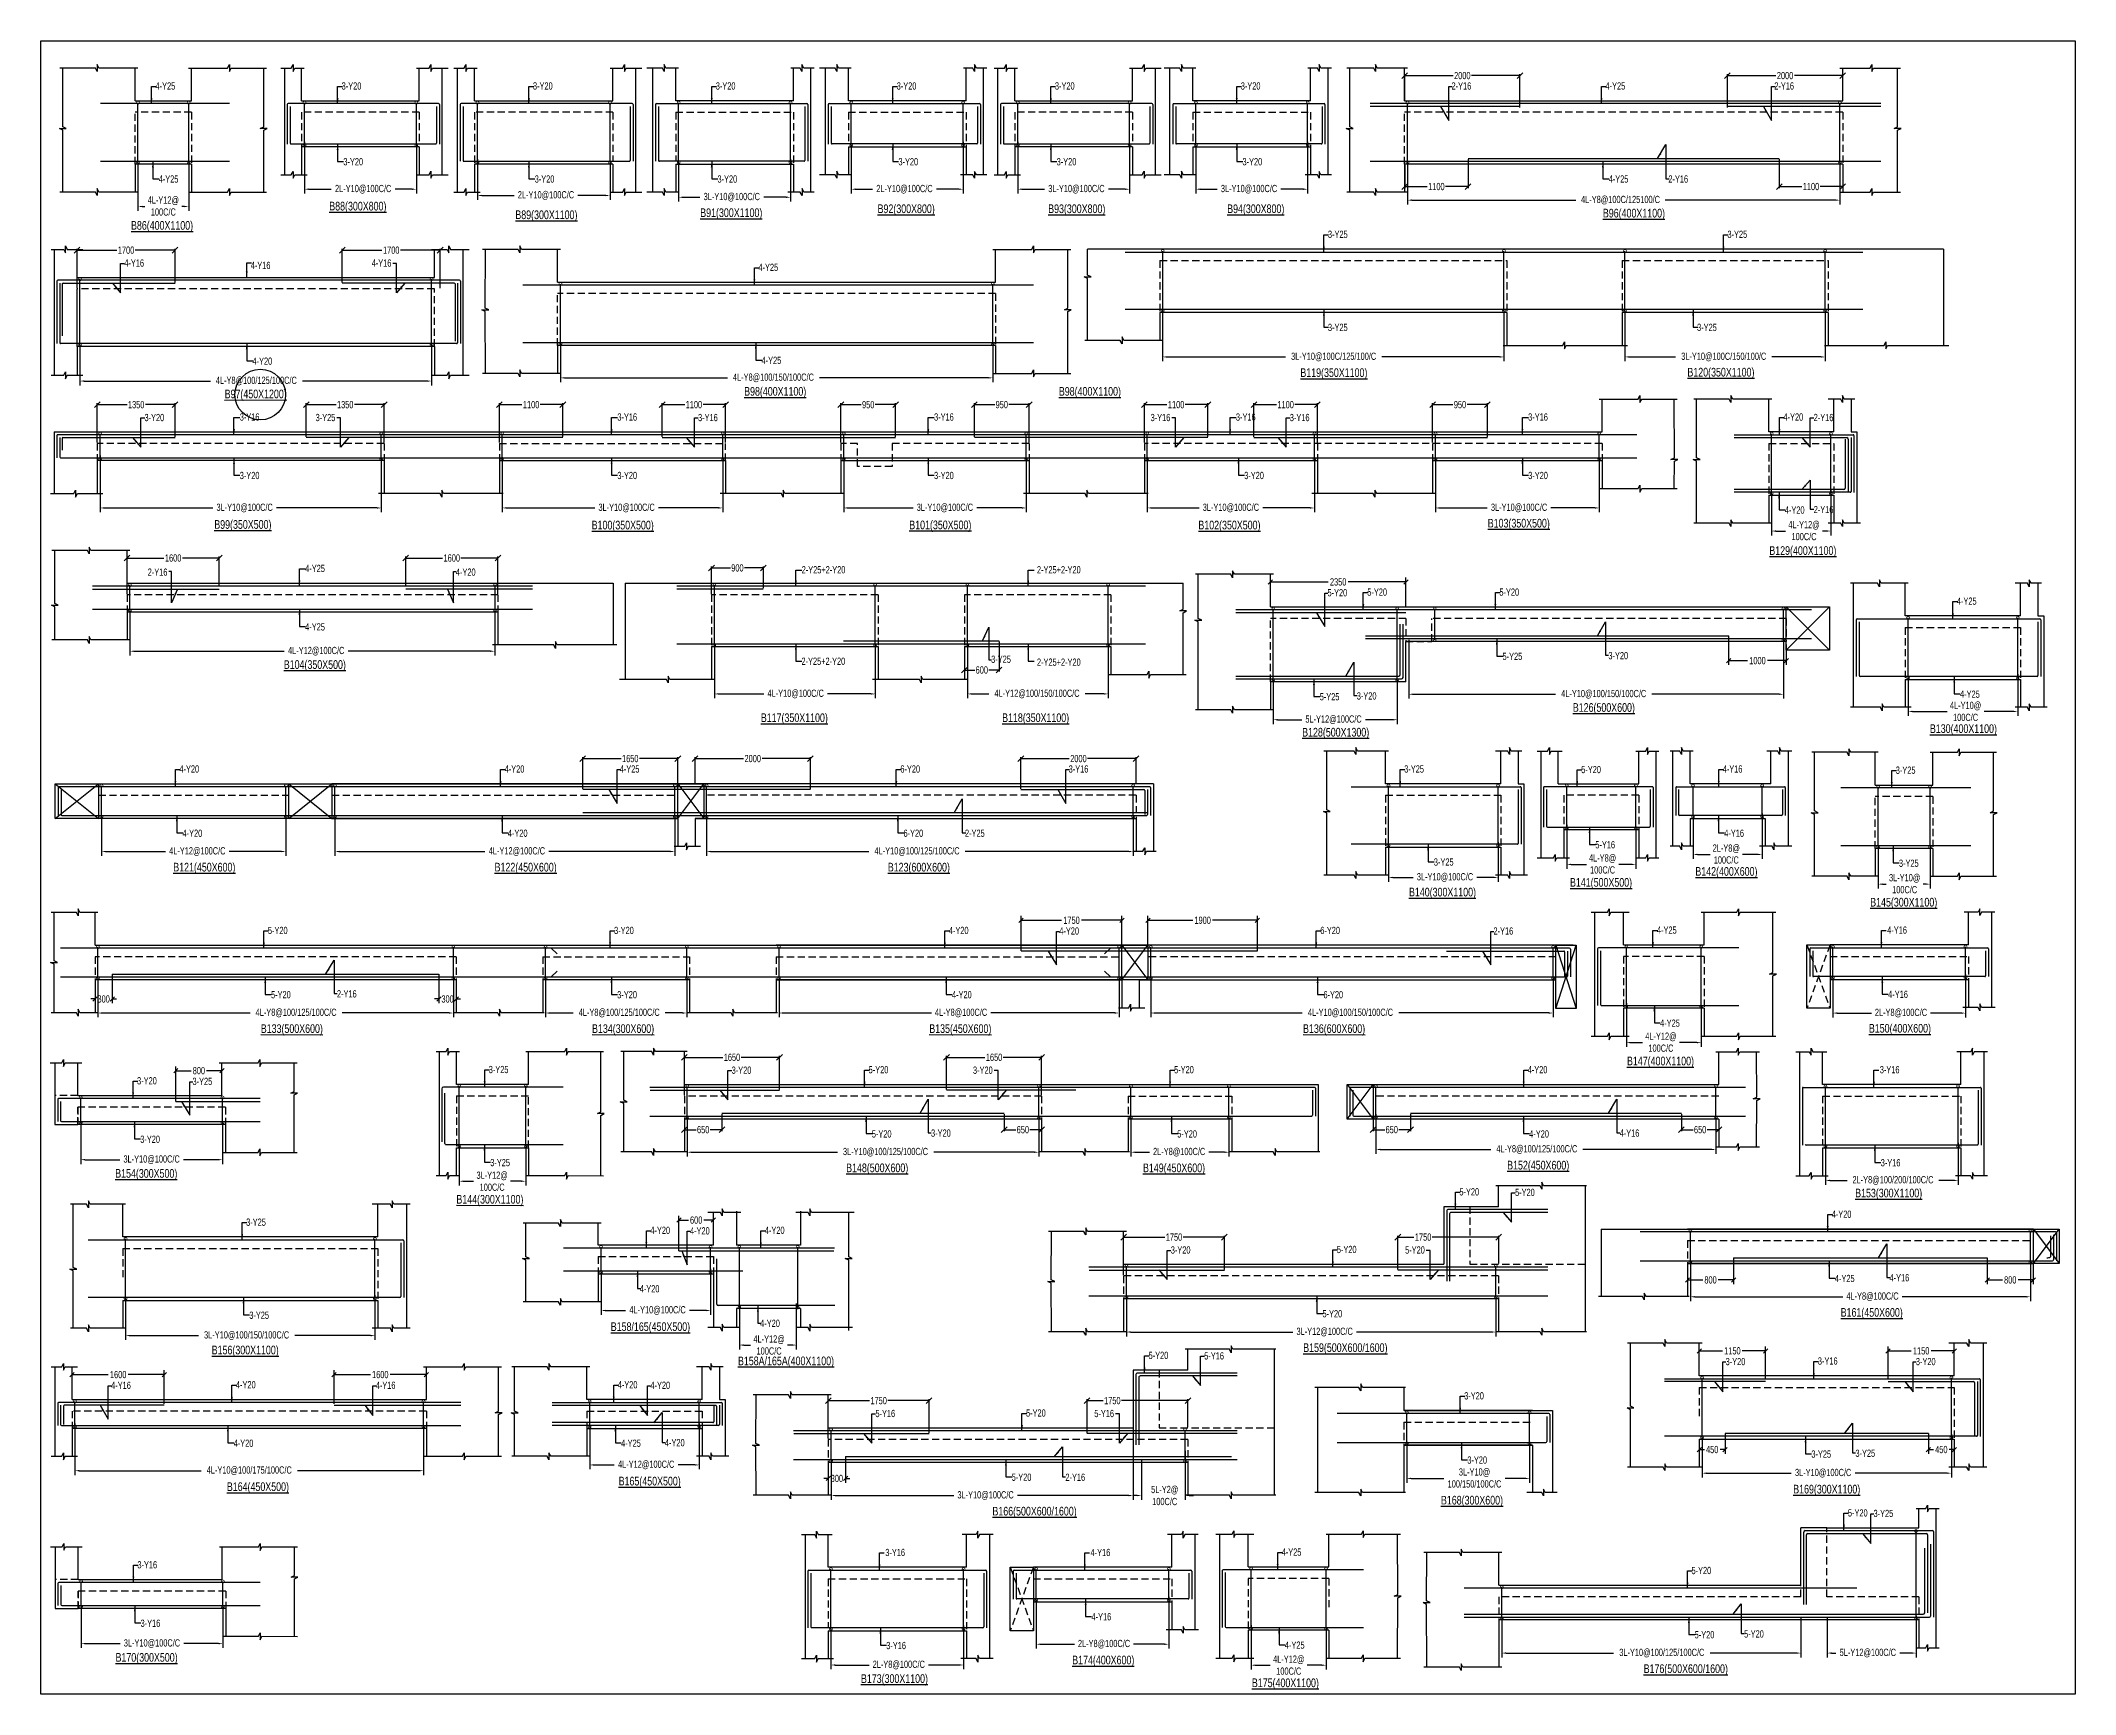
# Model space of a CAD drawing. Header units: millimetres. Extents: x 31347440 to 31744305, y -21457036 to -21063618.
# Drawn here: x 31644306 to 31679606, y -21188464 to -21159764 of the extents above; entities that cross this region are included whole.
import ezdxf

# ---------------------------------------------------------------- set-up
doc = ezdxf.new("R2010")
doc.units = ezdxf.units.MM
doc.header["$LTSCALE"] = 1000
doc.header["$MEASUREMENT"] = 0
doc.header["$PDMODE"] = 3
for name, pattern in [('CONTINOUS', [0]), ('CONTINU', [0]), ('HIDDEN', [0.375, 0.25, -0.125])]:
    doc.linetypes.add(name, pattern=pattern)
for name, color, linetype in [('-S-ARROW', 253, 'Continuous'), ('-S-MISC', 8, 'Continuous'), ('-S-STIRRUPS DIM', 6, 'Continuous'), ('-S-STIRUP', 11, 'Continuous'), ('-STR-BEAM', 7, 'CONTINU'), ('-STR-COLUMN', 5, 'HIDDEN'), ('-STR-REINF', 3, 'Continuous'), ('-STR-RF-DIM', 8, 'CONTINOUS'), ('-STR-TEXT', 6, 'Continuous'), ('S-BEAM', 7, 'Continuous'), ('SEC TEXT', 9, 'Continuous'), ('SLAB LINE', 254, 'HIDDEN')]:
    doc.layers.add(name, color=color, linetype=linetype)
doc.styles.add('BEAM-LS', font='romans.shx', dxfattribs={"width": 0.8})
doc.styles.add('SOBHA', font='swisscl.ttf')
doc.styles.add('sobha.sed', font='swisscl.ttf')
doc.dimstyles.new('S-50', dxfattribs={"dimscale": 50, "dimtxt": 2.5, "dimasz": 2, "dimexe": 0.5, "dimexo": 0.25, "dimgap": 0.25, "dimtad": 0, "dimdec": 0, "dimrnd": 0.0005, "dimzin": 0, "dimdsep": 46, "dimtxsty": 'sobha.sed', "dimblk": 'OBLIQUE', "dimcen": 0.09, "dimclrd": 8, "dimclre": 8, "dimclrt": 6, "dimadec": 0, "dimazin": 0, "dimtfac": 1, "dimtdec": 0, "dimtofl": 0, "dimtmove": 2, "dimatfit": 3, "dimfxl": 0.18, "dimtolj": 1, "dimtzin": 0, "dimlwd": -1, "dimlwe": -1, "dimarcsym": 0})
doc.dimstyles.new('S-DIM50', dxfattribs={"dimscale": 50, "dimtxt": 2.5, "dimasz": 1.5, "dimexe": 1.5, "dimexo": 1, "dimgap": 0.5, "dimtad": 0, "dimdec": 0, "dimzin": 0, "dimdsep": 46, "dimtxsty": 'SOBHA', "dimcen": 0.09, "dimclrd": 256, "dimclre": 256, "dimclrt": 6, "dimadec": 5, "dimazin": 0, "dimtfac": 1, "dimtdec": 0, "dimtofl": 0, "dimtmove": 0, "dimatfit": 3, "dimfxl": 0.18, "dimtolj": 1, "dimtzin": 0, "dimlwd": -1, "dimlwe": -1, "dimarcsym": 0})
doc.dimstyles.new('STIRUP', dxfattribs={"dimscale": 50, "dimtxt": 2.5, "dimasz": 2.2, "dimexe": 0, "dimexo": 0, "dimgap": 0.5, "dimtad": 0, "dimdec": 0, "dimzin": 0, "dimdsep": 46, "dimtxsty": 'BEAM-LS', "dimblk": 'DOTSMALL', "dimcen": 0.09, "dimclrd": 256, "dimclre": 256, "dimclrt": 256, "dimadec": 5, "dimazin": 0, "dimtfac": 1, "dimtdec": 0, "dimtofl": 0, "dimtmove": 0, "dimatfit": 3, "dimldrblk": 'DOTSMALL', "dimfxl": 0, "dimfxlon": 1, "dimtolj": 1, "dimtzin": 0, "dimlwd": -1, "dimlwe": -1, "dimarcsym": 0})

msp = doc.modelspace()

# ---------------------------------------------------------------- texts
at = {"layer": '-STR-TEXT', "color": 6, "style": 'SOBHA'}
for s, p in [('4-Y25', (31646299.1, -21160612.1, 0)), ('3-Y20', (31649528, -21160612.1, 0)), ('3-Y20', (31652847.3, -21160612.1, 0)), ('3-Y20', (31656018.7, -21160612.1, 0)), ('3-Y20', (31659158.1, -21160612.1, 0)), ('3-Y20', (31661902.8, -21160612.1, 0)), ('3-Y20', (31665127.3, -21160612.1, 0)), ('2-Y16', (31668784.1, -21160612, 0)), ('4-Y25', (31671455.9, -21160611.8, 0)), ('2-Y16', (31674384, -21160612, 0)), ('3-Y20', (31649558.1, -21161926.9, 0)), ('3-Y20', (31659188.2, -21161926.9, 0)), ('3-Y20', (31661932.9, -21161926.9, 0)), ('3-Y20', (31665157.4, -21161926.9, 0)), ('4-Y25', (31646353.8, -21162226.9, 0)), ('3-Y20', (31652877.4, -21162226.9, 0)), ('3-Y20', (31656048.8, -21162226.9, 0)), ('4-Y25', (31671510.6, -21162226.7, 0)), ('2-Y16', (31672546.6, -21162227, 0)), ('3-Y25', (31666639.9, -21163186.9, 0)), ('3-Y25', (31673571.4, -21163186.9, 0)), ('4-Y16', (31645757.5, -21163685.6, 0)), ('4-Y16', (31647951.1, -21163726.7, 0)), ('4-Y16', (31650049.2, -21163685.6, 0)), ('4-Y25', (31656759, -21163759.6, 0)), ('3-Y25', (31666639.9, -21164802.2, 0)), ('3-Y25', (31673044.4, -21164802.2, 0)), ('4-Y20', (31647981.3, -21165388.6, 0)), ('4-Y25', (31656813.7, -21165374.5, 0)), ('3-Y16', (31647760.2, -21166357.8, 0)), ('3-Y16', (31654311.7, -21166357.8, 0)), ('3-Y16', (31659806.2, -21166357.8, 0)), ('3-Y16', (31665043.2, -21166357.8, 0)), ('3-Y16', (31670113.7, -21166357.8, 0)), ('4-Y20', (31674543.4, -21166357.6, 0)), ('3-Y20', (31646107.5, -21166366.7, 0)), ('3-Y25', (31649076.5, -21166366.7, 0)), ('3-Y16', (31655711.5, -21166366.7, 0)), ('3-Y16', (31663563.1, -21166366.7, 0)), ('3-Y16', (31665978.3, -21166366.7, 0)), ('2-Y16', (31675067.8, -21166366.5, 0)), ('3-Y20', (31647760.2, -21167372.7, 0)), ('3-Y20', (31654311.7, -21167372.7, 0)), ('3-Y20', (31659806.2, -21167372.7, 0)), ('3-Y20', (31665186.9, -21167372.7, 0)), ('3-Y20', (31670113.7, -21167372.7, 0)), ('4-Y20', (31674566.9, -21167972.4, 0)), ('2-Y16', (31675067.8, -21167964, 0)), ('5-Y20', (31666632.4, -21169406.3, 0)), ('5-Y20', (31667323.1, -21169396.6, 0)), ('5-Y20', (31669614.5, -21169396.6, 0)), ('4-Y25', (31677551.8, -21169553.5, 0)), ('5-Y25', (31669669.2, -21170511.5, 0)), ('3-Y20', (31671505.5, -21170498.7, -178586.6)), ('5-Y25', (31666497.3, -21171211.5, 0)), ('3-Y20', (31667140.2, -21171198.7, -178586.6)), ('4-Y25', (31677606.5, -21171168.4, 0)), ('4-Y20', (31646713.3, -21172466.2, 0)), ('4-Y20', (31652356.4, -21172466.2, 0)), ('4-Y25', (31654352.4, -21172466.4, 0)), ('6-Y20', (31659221.5, -21172466.2, 0)), ('3-Y16', (31662141.1, -21172466.4, 0)), ('3-Y25', (31667963.7, -21172466.2, 0)), ('5-Y20', (31671034.8, -21172476.2, 0)), ('4-Y16', (31673489.7, -21172466.2, 0)), ('3-Y25', (31676491.9, -21172487.2, 0)), ('4-Y20', (31646768, -21173581.1, 0)), ('4-Y20', (31652411.1, -21173581.1, 0)), ('6-Y20', (31659276.2, -21173581.1, 0)), ('2-Y25', (31660342.5, -21173581.5, 0)), ('4-Y16', (31673516.1, -21173581.1, 0)), ('3-Y25', (31668477.2, -21174081.1, 0)), ('5-Y16', (31671278.7, -21173781.1, 0)), ('3-Y25', (31676546.6, -21174102.1, 0)), ('5-Y20', (31648248.1, -21175268.6, 0)), ('3-Y20', (31654254.8, -21175268.6, 0)), ('4-Y20', (31660062.3, -21175268.6, 0)), ('4-Y20', (31661979.3, -21175278.3, 0)), ('6-Y20', (31666506.8, -21175268.6, 0)), ('2-Y16', (31669512.3, -21175278.3, 0)), ('4-Y25', (31672348.1, -21175262.7, 0)), ('4-Y16', (31676343.3, -21175262.7, 0)), ('5-Y20', (31648302.8, -21176383.5, 0)), ('2-Y16', (31649446.4, -21176369.3, 0)), ('3-Y20', (31654309.5, -21176383.5, 0)), ('4-Y20', (31660117, -21176383.5, 0)), ('6-Y20', (31666561.5, -21176383.5, 0)), ('4-Y16', (31676359.7, -21176377.6, 0)), ('4-Y25', (31672402.8, -21176877.6, 0)), ('3-Y20', (31645979, -21177878.2, 0)), ('3-Y25', (31646940.3, -21177887.9, 0)), ('3-Y25', (31652079.9, -21177682.6, 0)), ('3-Y20', (31656294.3, -21177694, 0)), ('5-Y20', (31658671.5, -21177685.1, 0)), ('3-Y20', (31660481.6, -21177694, 0)), ('5-Y20', (31663970.9, -21177685.1, 0)), ('4-Y20', (31670105.9, -21177685.1, 0)), ('3-Y16', (31676214.3, -21177685.3, 0)), ('3-Y20', (31646033.7, -21178893, 0)), ('5-Y20', (31658726.2, -21178799.9, 0)), ('3-Y20', (31659754.2, -21178785.8, 0)), ('5-Y20', (31664025.6, -21178799.9, 0)), ('4-Y20', (31670132.3, -21178799.9, 0)), ('4-Y16', (31671701.1, -21178785.8, 0)), ('3-Y25', (31652106.3, -21179297.4, 0)), ('3-Y16', (31676230.7, -21179300.2, 0)), ('5-Y20', (31668920.5, -21179805.6, 0)), ('5-Y20', (31669886.1, -21179814.5, 0)), ('3-Y25', (31647871.1, -21180331.7, 0)), ('4-Y20', (31654884.2, -21180472.7, 0)), ('4-Y20', (31656870.3, -21180472.7, 0)), ('4-Y20', (31675380.3, -21180193.8, 0)), ('4-Y20', (31655571, -21180482.4, 0)), ('3-Y20', (31663913.3, -21180814.5, 0)), ('5-Y20', (31666793.9, -21180805.6, 0)), ('5-Y20', (31667978.6, -21180814.5, 0)), ('4-Y20', (31654699.7, -21181487.5, 0)), ('4-Y25', (31675435, -21181308.7, 0)), ('4-Y16', (31676383.3, -21181296.5, 0)), ('3-Y25', (31647925.8, -21181946.6, 0)), ('4-Y20', (31656789.3, -21182087.5, 0)), ('5-Y20', (31666545.3, -21181920.4, 0)), ('5-Y20', (31663528.3, -21182643.6, 0)), ('5-Y16', (31664494, -21182652.5, 0)), ('3-Y20', (31673539.6, -21182751.1, 0)), ('3-Y16', (31675139.9, -21182741.4, 0)), ('3-Y20', (31676840.2, -21182751.1, 0)), ('4-Y16', (31645528.9, -21183163, 0)), ('4-Y20', (31647693.7, -21183153.3, 0)), ('4-Y16', (31650120, -21183163, 0)), ('4-Y20', (31654318.5, -21183153.3, 0)), ('4-Y20', (31654885.1, -21183163, 0)), ('5-Y16', (31658789.1, -21183652.5, 0)), ('5-Y20', (31661401.7, -21183643.6, 0)), ('5-Y16', (31662586.4, -21183652.5, 0)), ('3-Y20', (31669003.5, -21183345.9, 0)), ('4-Y20', (31647654.4, -21184168.2, 0)), ('4-Y25', (31654376.7, -21184168.2, 0)), ('4-Y20', (31655136.6, -21184159, 0)), ('3-Y25', (31675027.1, -21184356.3, 0)), ('3-Y25', (31675791.5, -21184342.1, 0)), ('3-Y20', (31669058.2, -21184460.7, 0)), ('5-Y20', (31661153.1, -21184758.4, 0)), ('2-Y16', (31662085.4, -21184758.9, 0)), ('5-Y20', (31675661.4, -21185377.3, 0)), ('3-Y25', (31676106, -21185387, 0)), ('3-Y16', (31658960.2, -21186064.5, 0)), ('4-Y16', (31662521.6, -21186064.5, 0)), ('4-Y25', (31665837.6, -21186057.2, 0)), ('3-Y16', (31645984.6, -21186277.8, 0)), ('5-Y20', (31672947.9, -21186377.3, 0)), ('4-Y16', (31662538, -21187179.4, 0)), ('3-Y16', (31646039.3, -21187292.7, 0)), ('5-Y20', (31673002.6, -21187492.1, 0)), ('5-Y20', (31673860, -21187478, 0)), ('3-Y16', (31658976.6, -21187679.4, 0)), ('4-Y25', (31665892.3, -21187672.1, 0))]:
    msp.add_text(s, height=125, dxfattribs=at).set_placement(p)
at = {"layer": 'SEC TEXT', "color": 4, "linetype": 'ByBlock', "style": 'sobha.sed'}
for s, rotation, p in [('%%UB88(300X800)', 359.98928, (31649313.2, -21162710, 0)), ('%%UB89(300X1100)', 359.98928, (31652541.8, -21162860, 0)), ('%%UB91(300X1100)', 359.98928, (31655749.5, -21162824.1, 0)), ('%%UB92(300X800)', 0.01072, (31658826.7, -21162755.8, 0)), ('%%UB93(300X800)', 359.98928, (31661785.9, -21162755.6, 0)), ('%%UB94(300X800)', 0.01072, (31664891.7, -21162755.8, 0)), ('%%UB96(400X1100)', 359.98928, (31671410.4, -21162831.8, 0)), ('%%UB86(400X1100)', 359.98928, (31645873.3, -21163044.8, 0)), ('%%UB119(350X1100)', 0.01072, (31666161.6, -21165600.4, 0)), ('%%UB120(350X1100)', 0.01072, (31672876.7, -21165592.4, 0)), ('%%UB97(450X1200)', 0.01072, (31647498, -21165970.1, 0)), ('%%UB98(400X1100)', 359.98928, (31656511.2, -21165925.2, 0)), ('%%UB98(400X1100)', 0.01072, (31661971.4, -21165925.4, 0)), ('%%UB99(350X500)', 359.98928, (31647318.3, -21168235.1, 0)), ('%%UB100(350X500)', 359.98928, (31653865.8, -21168245.7, 0)), ('%%UB101(350X500)', 359.98928, (31659375.8, -21168243.1, 0)), ('%%UB102(350X500)', 359.98928, (31664392.3, -21168245, 0)), ('%%UB103(350X500)', 359.98928, (31669412.3, -21168212.9, 0)), ('%%UB129(400X1100)', 0.01072, (31674298, -21168688.3, 0)), ('%%UB126(500X600)', 359.98928, (31670888.4, -21171411.7, 0)), ('%%UB128(500X1300)', 359.98928, (31666192.8, -21171840.9, 0)), ('%%UB130(400X1100)', 0.01072, (31677083.8, -21171778.8, 0)), ('%%UB121(450X600)', 359.98928, (31646606.7, -21174182.7, 0)), ('%%UB122(450X600)', 359.98928, (31652181.6, -21174182.7, 0)), ('%%UB123(600X600)', 359.98928, (31659003.7, -21174182.7, 0)), ('%%UB141(500X500)', 359.98928, (31670839.5, -21174447.3, 0)), ('%%UB142(400X600)', 0.01072, (31673014.7, -21174257, 0)), ('%%UB140(300X1100)', 0.01072, (31668046, -21174615.8, 0)), ('%%UB145(300X1100)', 359.98928, (31676048.1, -21174791, 0)), ('%%UB150(400X600)', 0.01072, (31676025.1, -21176979.7, 0)), ('%%UB133(500X600)', 359.98928, (31648124.9, -21176985.1, 0)), ('%%UB134(300X600)', 359.98928, (31653872.4, -21176985.1, 0)), ('%%UB135(450X600)', 359.98928, (31659723.3, -21176985.1, 0)), ('%%UB136(600X600)', 359.98928, (31666208.1, -21176985.1, 0)), ('%%UB147(400X1100)', 359.98928, (31671828.1, -21177547.3, 0)), ('%%UB148(500X600)', 359.98928, (31658280.8, -21179401.5, 0)), ('%%UB149(450X600)', 359.98928, (31663430.9, -21179401.5, 0)), ('%%UB152(450X600)', 359.98928, (31669749.1, -21179354.6, 0)), ('%%UB154(300X500)', 359.98928, (31645599.3, -21179498, 0)), ('%%UB144(300X1100)', 359.98928, (31651518.7, -21179947.1, 0)), ('%%UB153(300X1100)', 0.01072, (31675786.8, -21179838.4, 0)), ('%%UB161(450X600)', 359.98928, (31675535.8, -21181910.3, 0)), ('%%UB158/165(450X500)', 0.01072, (31654197.1, -21182157.7, 0)), ('%%UB156(300X1100)', 0.01072, (31647273.6, -21182563.3, 0)), ('%%UB159(500X600/1600)', 359.98928, (31666210.8, -21182522, 0)), ('%%UB158A/165A(400X1100)', 0.01072, (31656403.9, -21182752.3, 0)), ('%%UB164(450X500)', 359.98928, (31647536.6, -21184934.8, 0)), ('%%UB165(450X500)', 0.01072, (31654333.9, -21184838.3, 0)), ('%%UB169(300X1100)', 0.01072, (31674712.3, -21184977.9, 0)), ('%%UB166(500X600/1600)', 359.98928, (31660818.6, -21185360, 0)), ('%%UB168(300X600)', 359.98928, (31668600.3, -21185169.3)), ('%%UB170(300X500)', 359.98928, (31645604.9, -21187897.6, 0)), ('%%UB173(300X1100)', 0.01072, (31658537.4, -21188265.9, 0)), ('%%UB174(400X600)', 0.01072, (31662203.4, -21187943.8, 0)), ('%%UB176(500X600/1600)', 359.98928, (31672117.2, -21188093.7, 0)), ('%%UB175(400X1100)', 359.98928, (31665320.2, -21188338.8, 0))]:
    msp.add_text(s, height=150, rotation=rotation, dxfattribs=at).set_placement(p)

# ---------------------------------------------------------------- blocks, each defined once
blk = doc.blocks.new('*D120')
at = {"layer": '-STR-RF-DIM', "transparency": 16777216}
for p, q in [((31645994, -21161877), (31645994, -21162717)), ((31646874, -21161877), (31646874, -21162717)), ((31646069, -21162642), (31646112, -21162642)), ((31646799, -21162642), (31646755, -21162642))]:
    blk.add_line(p, q, dxfattribs=at)
for points in [[(31646069, -21162629), (31646069, -21162654), (31645994, -21162642)], [(31646799, -21162629), (31646799, -21162654), (31646874, -21162642)]]:
    blk.add_solid(points, dxfattribs=at)
at = {"layer": 'Defpoints', "color": 0, "transparency": 16777216}
for p in [(31645994, -21161877, 178587), (31646874, -21161877, 178587), (31646874, -21162642)]:
    blk.add_point(p, dxfattribs=at)
at = {"layer": '-STR-RF-DIM', "color": 6, "transparency": 16777216, "char_height": 125, "attachment_point": 5, "style": 'SOBHA'}
for s, insert in [('\\A1;4L-Y12@', (31646434, -21162542)), ('\\A1;100C/C', (31646434, -21162738))]:
    blk.add_mtext(s, dxfattribs=dict(at, insert=insert))
blk = doc.blocks.new('_OBLIQUE')
at = {"color": 0, "linetype": 'ByBlock'}
blk.add_line((-0.5, -0.5), (0.5, 0.5), dxfattribs=at)
blk = doc.blocks.new('_DotSmall')
at = {"color": 0, "linetype": 'ByBlock', "const_width": 0.5}
blk.add_lwpolyline([(-0.0625, 0, 1), (0.0625, 0, 1)], format="xyb", close=True, dxfattribs=at)
blk = doc.blocks.new('*D121')
at = {"layer": '-S-STIRUP', "ltscale": 100, "transparency": 16777216}
blk.add_line((31646874, -21161877), (31646874, -21160840), dxfattribs=at)
at = {"layer": 'Defpoints', "color": 0, "linetype": 'CONTINU', "ltscale": 100, "transparency": 16777216}
for p in [(31646874, -21160840), (31646874, -21160840), (31646874, -21161877, 0)]:
    blk.add_point(p, dxfattribs=at)
at = {"layer": '-S-STIRUP', "linetype": 'CONTINU', "ltscale": 100, "transparency": 16777216, "xscale": 100, "yscale": 100, "zscale": 100}
for p, rotation in [((31646874, -21160840), 90), ((31646874, -21161877), 270)]:
    blk.add_blockref('_DotSmall', p, dxfattribs=dict(at, rotation=rotation))
blk = doc.blocks.new('*D119')
at = {"layer": '-S-STIRUP', "ltscale": 100, "transparency": 16777216}
blk.add_line((31645994, -21161877), (31645994, -21160840), dxfattribs=at)
at = {"layer": 'Defpoints', "color": 0, "linetype": 'CONTINU', "ltscale": 100, "transparency": 16777216}
for p in [(31645994, -21160840), (31645994, -21160840), (31645994, -21161877, 0)]:
    blk.add_point(p, dxfattribs=at)
at = {"layer": '-S-STIRUP', "linetype": 'CONTINU', "ltscale": 100, "transparency": 16777216, "xscale": 100, "yscale": 100, "zscale": 100}
for p, rotation in [((31645994, -21160840), 90), ((31645994, -21161877), 270)]:
    blk.add_blockref('_DotSmall', p, dxfattribs=dict(at, rotation=rotation))
blk = doc.blocks.new('*D122')
at = {"layer": '-STR-RF-DIM', "transparency": 16777216}
for p, q in [((31648884, -21161520), (31648884, -21162417)), ((31650824, -21161577), (31650824, -21162417)), ((31648959, -21162342), (31649348, -21162342)), ((31650749, -21162342), (31650455, -21162342))]:
    blk.add_line(p, q, dxfattribs=at)
for points in [[(31648959, -21162329), (31648959, -21162354), (31648884, -21162342)], [(31650749, -21162329), (31650749, -21162354), (31650824, -21162342)]]:
    blk.add_solid(points, dxfattribs=at)
at = {"layer": 'Defpoints', "color": 0, "transparency": 16777216}
for p in [(31648884, -21161520, 178587), (31650824, -21161577, 178587), (31650824, -21162342)]:
    blk.add_point(p, dxfattribs=at)
at = {"layer": '-STR-RF-DIM', "color": 6, "transparency": 16777216, "insert": (31649902, -21162342), "char_height": 125, "attachment_point": 5, "style": 'SOBHA'}
blk.add_mtext('\\A1;2L-Y10@100C/C', dxfattribs=at)
blk = doc.blocks.new('*D123')
at = {"layer": '-S-STIRUP', "ltscale": 100, "transparency": 16777216}
blk.add_line((31648884, -21161577), (31648884, -21160840), dxfattribs=at)
at = {"layer": 'Defpoints', "color": 0, "linetype": 'CONTINU', "ltscale": 100, "transparency": 16777216}
for p in [(31648884, -21160840), (31648884, -21160840), (31648884, -21161577)]:
    blk.add_point(p, dxfattribs=at)
at = {"layer": '-S-STIRUP', "linetype": 'CONTINU', "ltscale": 100, "transparency": 16777216, "xscale": 100, "yscale": 100, "zscale": 100}
for p, rotation in [((31648884, -21160840), 90), ((31648884, -21161577), 270)]:
    blk.add_blockref('_DotSmall', p, dxfattribs=dict(at, rotation=rotation))
blk = doc.blocks.new('*D124')
at = {"layer": '-S-STIRUP', "ltscale": 100, "transparency": 16777216}
blk.add_line((31650824, -21161577), (31650824, -21160840), dxfattribs=at)
at = {"layer": 'Defpoints', "color": 0, "linetype": 'CONTINU', "ltscale": 100, "transparency": 16777216}
for p in [(31650824, -21160840), (31650824, -21160840), (31650824, -21161577)]:
    blk.add_point(p, dxfattribs=at)
at = {"layer": '-S-STIRUP', "linetype": 'CONTINU', "ltscale": 100, "transparency": 16777216, "xscale": 100, "yscale": 100, "zscale": 100}
for p, rotation in [((31650824, -21160840), 90), ((31650824, -21161577), 270)]:
    blk.add_blockref('_DotSmall', p, dxfattribs=dict(at, rotation=rotation))
blk = doc.blocks.new('*D125')
at = {"layer": '-STR-RF-DIM', "transparency": 16777216}
for p, q in [((31661259, -21161520), (31661259, -21162417)), ((31663199, -21161577), (31663199, -21162417)), ((31661334, -21162342), (31661723, -21162342)), ((31663124, -21162342), (31662830, -21162342))]:
    blk.add_line(p, q, dxfattribs=at)
for points in [[(31661334, -21162329), (31661334, -21162354), (31661259, -21162342)], [(31663124, -21162329), (31663124, -21162354), (31663199, -21162342)]]:
    blk.add_solid(points, dxfattribs=at)
at = {"layer": 'Defpoints', "color": 0, "transparency": 16777216}
for p in [(31661259, -21161520, 178587), (31663199, -21161577, 178587), (31663199, -21162342)]:
    blk.add_point(p, dxfattribs=at)
at = {"layer": '-STR-RF-DIM', "color": 6, "transparency": 16777216, "insert": (31662276, -21162342), "char_height": 125, "attachment_point": 5, "style": 'SOBHA'}
blk.add_mtext('\\A1;3L-Y10@100C/C', dxfattribs=at)
blk = doc.blocks.new('*D126')
at = {"layer": '-S-STIRUP', "ltscale": 100, "transparency": 16777216}
blk.add_line((31661259, -21161577), (31661259, -21160840), dxfattribs=at)
at = {"layer": 'Defpoints', "color": 0, "linetype": 'CONTINU', "ltscale": 100, "transparency": 16777216}
for p in [(31661259, -21160840), (31661259, -21160840), (31661259, -21161577)]:
    blk.add_point(p, dxfattribs=at)
at = {"layer": '-S-STIRUP', "linetype": 'CONTINU', "ltscale": 100, "transparency": 16777216, "xscale": 100, "yscale": 100, "zscale": 100}
for p, rotation in [((31661259, -21160840), 90), ((31661259, -21161577), 270)]:
    blk.add_blockref('_DotSmall', p, dxfattribs=dict(at, rotation=rotation))
blk = doc.blocks.new('*D127')
at = {"layer": '-S-STIRUP', "ltscale": 100, "transparency": 16777216}
blk.add_line((31663199, -21161577), (31663199, -21160840), dxfattribs=at)
at = {"layer": 'Defpoints', "color": 0, "linetype": 'CONTINU', "ltscale": 100, "transparency": 16777216}
for p in [(31663199, -21160840), (31663199, -21160840), (31663199, -21161577)]:
    blk.add_point(p, dxfattribs=at)
at = {"layer": '-S-STIRUP', "linetype": 'CONTINU', "ltscale": 100, "transparency": 16777216, "xscale": 100, "yscale": 100, "zscale": 100}
for p, rotation in [((31663199, -21160840), 90), ((31663199, -21161577), 270)]:
    blk.add_blockref('_DotSmall', p, dxfattribs=dict(at, rotation=rotation))
blk = doc.blocks.new('*D128')
at = {"layer": '-STR-RF-DIM', "transparency": 16777216}
for p, q in [((31651884, -21161820), (31651884, -21162526)), ((31654184, -21161877), (31654184, -21162526)), ((31651959, -21162451), (31652520, -21162451)), ((31654109, -21162451), (31653626, -21162451))]:
    blk.add_line(p, q, dxfattribs=at)
for points in [[(31651959, -21162438), (31651959, -21162463), (31651884, -21162451)], [(31654109, -21162438), (31654109, -21162463), (31654184, -21162451)]]:
    blk.add_solid(points, dxfattribs=at)
at = {"layer": 'Defpoints', "color": 0, "transparency": 16777216}
for p in [(31651884, -21161820, 178587), (31654184, -21161877, 178587), (31654184, -21162451)]:
    blk.add_point(p, dxfattribs=at)
at = {"layer": '-STR-RF-DIM', "color": 6, "transparency": 16777216, "insert": (31653073, -21162451), "char_height": 125, "attachment_point": 5, "style": 'SOBHA'}
blk.add_mtext('\\A1;2L-Y10@100C/C', dxfattribs=at)
blk = doc.blocks.new('*D129')
at = {"layer": '-S-STIRUP', "ltscale": 100, "transparency": 16777216}
blk.add_line((31651884, -21161877), (31651884, -21160840), dxfattribs=at)
at = {"layer": 'Defpoints', "color": 0, "linetype": 'CONTINU', "ltscale": 100, "transparency": 16777216}
for p in [(31651884, -21160840), (31651884, -21160840), (31651884, -21161877)]:
    blk.add_point(p, dxfattribs=at)
at = {"layer": '-S-STIRUP', "linetype": 'CONTINU', "ltscale": 100, "transparency": 16777216, "xscale": 100, "yscale": 100, "zscale": 100}
for p, rotation in [((31651884, -21160840), 90), ((31651884, -21161877), 270)]:
    blk.add_blockref('_DotSmall', p, dxfattribs=dict(at, rotation=rotation))
blk = doc.blocks.new('*D130')
at = {"layer": '-S-STIRUP', "ltscale": 100, "transparency": 16777216}
blk.add_line((31654184, -21161877), (31654184, -21160840), dxfattribs=at)
at = {"layer": 'Defpoints', "color": 0, "linetype": 'CONTINU', "ltscale": 100, "transparency": 16777216}
for p in [(31654184, -21160840), (31654184, -21160840), (31654184, -21161877)]:
    blk.add_point(p, dxfattribs=at)
at = {"layer": '-S-STIRUP', "linetype": 'CONTINU', "ltscale": 100, "transparency": 16777216, "xscale": 100, "yscale": 100, "zscale": 100}
for p, rotation in [((31654184, -21160840), 90), ((31654184, -21161877), 270)]:
    blk.add_blockref('_DotSmall', p, dxfattribs=dict(at, rotation=rotation))
blk = doc.blocks.new('*D131')
at = {"layer": '-STR-RF-DIM', "transparency": 16777216}
for p, q in [((31655375, -21161877), (31655375, -21162556)), ((31657315, -21161820), (31657315, -21162556)), ((31655450, -21162481), (31655744, -21162481)), ((31657240, -21162481), (31656851, -21162481))]:
    blk.add_line(p, q, dxfattribs=at)
for points in [[(31655450, -21162469), (31655450, -21162494), (31655375, -21162481)], [(31657240, -21162469), (31657240, -21162494), (31657315, -21162481)]]:
    blk.add_solid(points, dxfattribs=at)
at = {"layer": 'Defpoints', "color": 0, "transparency": 16777216}
for p in [(31655375, -21161877, 178587), (31657315, -21161820, 178587), (31655375, -21162481)]:
    blk.add_point(p, dxfattribs=at)
at = {"layer": '-STR-RF-DIM', "color": 6, "transparency": 16777216, "insert": (31656297, -21162481), "char_height": 125, "attachment_point": 5, "style": 'SOBHA'}
blk.add_mtext('\\A1;3L-Y10@100C/C', dxfattribs=at)
blk = doc.blocks.new('*D132')
at = {"layer": '-S-STIRUP', "ltscale": 100, "transparency": 16777216}
blk.add_line((31657315, -21161877), (31657315, -21160840), dxfattribs=at)
at = {"layer": 'Defpoints', "color": 0, "linetype": 'CONTINU', "ltscale": 100, "transparency": 16777216}
for p in [(31657315, -21160840), (31657315, -21160840), (31657315, -21161877)]:
    blk.add_point(p, dxfattribs=at)
at = {"layer": '-S-STIRUP', "linetype": 'CONTINU', "ltscale": 100, "transparency": 16777216, "xscale": 100, "yscale": 100, "zscale": 100}
for p, rotation in [((31657315, -21160840), 90), ((31657315, -21161877), 270)]:
    blk.add_blockref('_DotSmall', p, dxfattribs=dict(at, rotation=rotation))
blk = doc.blocks.new('*D133')
at = {"layer": '-S-STIRUP', "ltscale": 100, "transparency": 16777216}
blk.add_line((31655375, -21161877), (31655375, -21160840), dxfattribs=at)
at = {"layer": 'Defpoints', "color": 0, "linetype": 'CONTINU', "ltscale": 100, "transparency": 16777216}
for p in [(31655375, -21160840), (31655375, -21160840), (31655375, -21161877)]:
    blk.add_point(p, dxfattribs=at)
at = {"layer": '-S-STIRUP', "linetype": 'CONTINU', "ltscale": 100, "transparency": 16777216, "xscale": 100, "yscale": 100, "zscale": 100}
for p, rotation in [((31655375, -21160840), 90), ((31655375, -21161877), 270)]:
    blk.add_blockref('_DotSmall', p, dxfattribs=dict(at, rotation=rotation))
blk = doc.blocks.new('*D134')
at = {"layer": '-STR-RF-DIM', "transparency": 16777216}
for p, q in [((31658370, -21161577), (31658370, -21162417)), ((31660311, -21161520), (31660311, -21162417)), ((31658445, -21162342), (31658740, -21162342)), ((31660236, -21162342), (31659846, -21162342))]:
    blk.add_line(p, q, dxfattribs=at)
for points in [[(31658445, -21162329), (31658445, -21162354), (31658370, -21162342)], [(31660236, -21162329), (31660236, -21162354), (31660311, -21162342)]]:
    blk.add_solid(points, dxfattribs=at)
at = {"layer": 'Defpoints', "color": 0, "transparency": 16777216}
for p in [(31658370, -21161577, 178587), (31660311, -21161520, 178587), (31658370, -21162342)]:
    blk.add_point(p, dxfattribs=at)
at = {"layer": '-STR-RF-DIM', "color": 6, "transparency": 16777216, "insert": (31659293, -21162342), "char_height": 125, "attachment_point": 5, "style": 'SOBHA'}
blk.add_mtext('\\A1;2L-Y10@100C/C', dxfattribs=at)
blk = doc.blocks.new('*D135')
at = {"layer": '-S-STIRUP', "ltscale": 100, "transparency": 16777216}
blk.add_line((31660311, -21161577), (31660311, -21160840), dxfattribs=at)
at = {"layer": 'Defpoints', "color": 0, "linetype": 'CONTINU', "ltscale": 100, "transparency": 16777216}
for p in [(31660311, -21160840), (31660311, -21160840), (31660311, -21161577)]:
    blk.add_point(p, dxfattribs=at)
at = {"layer": '-S-STIRUP', "linetype": 'CONTINU', "ltscale": 100, "transparency": 16777216, "xscale": 100, "yscale": 100, "zscale": 100}
for p, rotation in [((31660311, -21160840), 90), ((31660311, -21161577), 270)]:
    blk.add_blockref('_DotSmall', p, dxfattribs=dict(at, rotation=rotation))
blk = doc.blocks.new('*D136')
at = {"layer": '-S-STIRUP', "ltscale": 100, "transparency": 16777216}
blk.add_line((31658370, -21161577), (31658370, -21160840), dxfattribs=at)
at = {"layer": 'Defpoints', "color": 0, "linetype": 'CONTINU', "ltscale": 100, "transparency": 16777216}
for p in [(31658370, -21160840), (31658370, -21160840), (31658370, -21161577)]:
    blk.add_point(p, dxfattribs=at)
at = {"layer": '-S-STIRUP', "linetype": 'CONTINU', "ltscale": 100, "transparency": 16777216, "xscale": 100, "yscale": 100, "zscale": 100}
for p, rotation in [((31658370, -21160840), 90), ((31658370, -21161577), 270)]:
    blk.add_blockref('_DotSmall', p, dxfattribs=dict(at, rotation=rotation))
blk = doc.blocks.new('*D137')
at = {"layer": '-STR-RF-DIM', "transparency": 16777216}
for p, q in [((31664348, -21161577), (31664348, -21162417)), ((31666288, -21161520), (31666288, -21162417)), ((31664423, -21162342), (31664717, -21162342)), ((31666213, -21162342), (31665824, -21162342))]:
    blk.add_line(p, q, dxfattribs=at)
for points in [[(31664423, -21162329), (31664423, -21162354), (31664348, -21162342)], [(31666213, -21162329), (31666213, -21162354), (31666288, -21162342)]]:
    blk.add_solid(points, dxfattribs=at)
at = {"layer": 'Defpoints', "color": 0, "transparency": 16777216}
for p in [(31664348, -21161577, 178587), (31666288, -21161520, 178587), (31664348, -21162342)]:
    blk.add_point(p, dxfattribs=at)
at = {"layer": '-STR-RF-DIM', "color": 6, "transparency": 16777216, "insert": (31665271, -21162342), "char_height": 125, "attachment_point": 5, "style": 'SOBHA'}
blk.add_mtext('\\A1;3L-Y10@100C/C', dxfattribs=at)
blk = doc.blocks.new('*D138')
at = {"layer": '-S-STIRUP', "ltscale": 100, "transparency": 16777216}
blk.add_line((31666288, -21161577), (31666288, -21160840), dxfattribs=at)
at = {"layer": 'Defpoints', "color": 0, "linetype": 'CONTINU', "ltscale": 100, "transparency": 16777216}
for p in [(31666288, -21160840), (31666288, -21160840), (31666288, -21161577)]:
    blk.add_point(p, dxfattribs=at)
at = {"layer": '-S-STIRUP', "linetype": 'CONTINU', "ltscale": 100, "transparency": 16777216, "xscale": 100, "yscale": 100, "zscale": 100}
for p, rotation in [((31666288, -21160840), 90), ((31666288, -21161577), 270)]:
    blk.add_blockref('_DotSmall', p, dxfattribs=dict(at, rotation=rotation))
blk = doc.blocks.new('*D139')
at = {"layer": '-S-STIRUP', "ltscale": 100, "transparency": 16777216}
blk.add_line((31664348, -21161577), (31664348, -21160840), dxfattribs=at)
at = {"layer": 'Defpoints', "color": 0, "linetype": 'CONTINU', "ltscale": 100, "transparency": 16777216}
for p in [(31664348, -21160840), (31664348, -21160840), (31664348, -21161577)]:
    blk.add_point(p, dxfattribs=at)
at = {"layer": '-S-STIRUP', "linetype": 'CONTINU', "ltscale": 100, "transparency": 16777216, "xscale": 100, "yscale": 100, "zscale": 100}
for p, rotation in [((31664348, -21160840), 90), ((31664348, -21161577), 270)]:
    blk.add_blockref('_DotSmall', p, dxfattribs=dict(at, rotation=rotation))
blk = doc.blocks.new('*D140')
at = {"layer": '-S-STIRUP', "ltscale": 100, "transparency": 16777216}
blk.add_line((31675521, -21161876), (31675521, -21160840), dxfattribs=at)
at = {"layer": 'Defpoints', "color": 0, "linetype": 'CONTINU', "ltscale": 100, "transparency": 16777216}
for p in [(31675521, -21160840), (31675521, -21160840), (31675521, -21161876, 0)]:
    blk.add_point(p, dxfattribs=at)
at = {"layer": '-S-STIRUP', "linetype": 'CONTINU', "ltscale": 100, "transparency": 16777216, "xscale": 100, "yscale": 100, "zscale": 100}
for p, rotation in [((31675521, -21160840), 90), ((31675521, -21161876), 270)]:
    blk.add_blockref('_DotSmall', p, dxfattribs=dict(at, rotation=rotation))
blk = doc.blocks.new('*D141')
at = {"layer": '-S-STIRUP', "ltscale": 100, "transparency": 16777216}
blk.add_line((31668021, -21161876), (31668021, -21160840), dxfattribs=at)
at = {"layer": 'Defpoints', "color": 0, "linetype": 'CONTINU', "ltscale": 100, "transparency": 16777216}
for p in [(31668021, -21160840), (31668021, -21160840), (31668021, -21161876, 0)]:
    blk.add_point(p, dxfattribs=at)
at = {"layer": '-S-STIRUP', "linetype": 'CONTINU', "ltscale": 100, "transparency": 16777216, "xscale": 100, "yscale": 100, "zscale": 100}
for p, rotation in [((31668021, -21160840), 90), ((31668021, -21161876), 270)]:
    blk.add_blockref('_DotSmall', p, dxfattribs=dict(at, rotation=rotation))
blk = doc.blocks.new('*D142')
at = {"layer": '-STR-RF-DIM', "transparency": 16777216}
for p, q in [((31668021, -21161876), (31668021, -21162607)), ((31675521, -21161876), (31675521, -21162607)), ((31668096, -21162532), (31670942, -21162532)), ((31675446, -21162532), (31672490, -21162532))]:
    blk.add_line(p, q, dxfattribs=at)
for points in [[(31668096, -21162519), (31668096, -21162544), (31668021, -21162532)], [(31675446, -21162519), (31675446, -21162544), (31675521, -21162532)]]:
    blk.add_solid(points, dxfattribs=at)
at = {"layer": 'Defpoints', "color": 0, "transparency": 16777216}
for p in [(31668021, -21161876, 178587), (31675521, -21161876, 178587), (31668021, -21162532)]:
    blk.add_point(p, dxfattribs=at)
at = {"layer": '-STR-RF-DIM', "color": 6, "transparency": 16777216, "insert": (31671716, -21162532), "char_height": 125, "attachment_point": 5, "style": 'SOBHA'}
blk.add_mtext('\\A1;4L-Y8@100C/125100/C', dxfattribs=at)
blk = doc.blocks.new('*D143')
at = {"layer": '-STR-RF-DIM', "transparency": 16777216}
for p, q in [((31644988, -21165041), (31644988, -21165746)), ((31651087, -21165047), (31651087, -21165746)), ((31645063, -21165671), (31647250, -21165671)), ((31651012, -21165671), (31648846, -21165671))]:
    blk.add_line(p, q, dxfattribs=at)
for points in [[(31645063, -21165659), (31645063, -21165684), (31644988, -21165671)], [(31651012, -21165659), (31651012, -21165684), (31651087, -21165671)]]:
    blk.add_solid(points, dxfattribs=at)
at = {"layer": 'Defpoints', "color": 0, "transparency": 16777216}
for p in [(31644988, -21165041, 178587), (31651087, -21165047, 178587), (31644988, -21165671)]:
    blk.add_point(p, dxfattribs=at)
at = {"layer": '-STR-RF-DIM', "color": 6, "transparency": 16777216, "insert": (31648048, -21165671), "char_height": 125, "attachment_point": 5, "style": 'SOBHA'}
blk.add_mtext('\\A1;4L-Y8@100/125/100C/C', dxfattribs=at)
blk = doc.blocks.new('*D144')
at = {"layer": '-S-STIRUP', "ltscale": 100, "transparency": 16777216}
blk.add_line((31644988, -21165041), (31644988, -21163905), dxfattribs=at)
at = {"layer": 'Defpoints', "color": 0, "linetype": 'CONTINU', "ltscale": 100, "transparency": 16777216}
for p in [(31644988, -21163905), (31644988, -21163905), (31644988, -21165041)]:
    blk.add_point(p, dxfattribs=at)
at = {"layer": '-S-STIRUP', "linetype": 'CONTINU', "ltscale": 100, "transparency": 16777216, "xscale": 100, "yscale": 100, "zscale": 100}
for p, rotation in [((31644988, -21163905), 90), ((31644988, -21165041), 270)]:
    blk.add_blockref('_DotSmall', p, dxfattribs=dict(at, rotation=rotation))
blk = doc.blocks.new('*D145')
at = {"layer": '-S-STIRUP', "ltscale": 100, "transparency": 16777216}
blk.add_line((31651088, -21165041), (31651088, -21163905), dxfattribs=at)
at = {"layer": 'Defpoints', "color": 0, "linetype": 'CONTINU', "ltscale": 100, "transparency": 16777216}
for p in [(31651088, -21163905), (31651088, -21163905), (31651088, -21165041)]:
    blk.add_point(p, dxfattribs=at)
at = {"layer": '-S-STIRUP', "linetype": 'CONTINU', "ltscale": 100, "transparency": 16777216, "xscale": 100, "yscale": 100, "zscale": 100}
for p, rotation in [((31651088, -21163905), 90), ((31651088, -21165041), 270)]:
    blk.add_blockref('_DotSmall', p, dxfattribs=dict(at, rotation=rotation))
blk = doc.blocks.new('*D146')
at = {"layer": '-S-STIRUP', "ltscale": 100, "transparency": 16777216}
blk.add_line((31660824, -21165024), (31660824, -21163987), dxfattribs=at)
at = {"layer": 'Defpoints', "color": 0, "linetype": 'CONTINU', "ltscale": 100, "transparency": 16777216}
for p in [(31660824, -21163987), (31660824, -21163987), (31660824, -21165024, 0)]:
    blk.add_point(p, dxfattribs=at)
at = {"layer": '-S-STIRUP', "linetype": 'CONTINU', "ltscale": 100, "transparency": 16777216, "xscale": 100, "yscale": 100, "zscale": 100}
for p, rotation in [((31660824, -21163987), 90), ((31660824, -21165024), 270)]:
    blk.add_blockref('_DotSmall', p, dxfattribs=dict(at, rotation=rotation))
blk = doc.blocks.new('*D147')
at = {"layer": '-S-STIRUP', "ltscale": 100, "transparency": 16777216}
blk.add_line((31653324, -21165024), (31653324, -21163987), dxfattribs=at)
at = {"layer": 'Defpoints', "color": 0, "linetype": 'CONTINU', "ltscale": 100, "transparency": 16777216}
for p in [(31653324, -21163987), (31653324, -21163987), (31653324, -21165024, 0)]:
    blk.add_point(p, dxfattribs=at)
at = {"layer": '-S-STIRUP', "linetype": 'CONTINU', "ltscale": 100, "transparency": 16777216, "xscale": 100, "yscale": 100, "zscale": 100}
for p, rotation in [((31653324, -21163987), 90), ((31653324, -21165024), 270)]:
    blk.add_blockref('_DotSmall', p, dxfattribs=dict(at, rotation=rotation))
blk = doc.blocks.new('*D148')
at = {"layer": '-STR-RF-DIM', "transparency": 16777216}
for p, q in [((31653324, -21165024), (31653324, -21165691)), ((31660824, -21165024), (31660824, -21165691)), ((31653399, -21165616), (31656221, -21165616)), ((31660749, -21165616), (31657817, -21165616))]:
    blk.add_line(p, q, dxfattribs=at)
for points in [[(31653399, -21165603), (31653399, -21165628), (31653324, -21165616)], [(31660749, -21165603), (31660749, -21165628), (31660824, -21165616)]]:
    blk.add_solid(points, dxfattribs=at)
at = {"layer": 'Defpoints', "color": 0, "transparency": 16777216}
for p in [(31653324, -21165024, 178587), (31660824, -21165024, 178587), (31653324, -21165616)]:
    blk.add_point(p, dxfattribs=at)
at = {"layer": '-STR-RF-DIM', "color": 6, "transparency": 16777216, "insert": (31657019, -21165616), "char_height": 125, "attachment_point": 5, "style": 'SOBHA'}
blk.add_mtext('\\A1;4L-Y8@100/150/100C/C', dxfattribs=at)
blk = doc.blocks.new('*D149')
at = {"layer": '-STR-RF-DIM', "transparency": 16777216}
for p, q in [((31645338, -21166965), (31645338, -21167949)), ((31650215, -21167011), (31650215, -21167949)), ((31645413, -21167874), (31647292, -21167874)), ((31650140, -21167874), (31648399, -21167874))]:
    blk.add_line(p, q, dxfattribs=at)
for points in [[(31645413, -21167861), (31645413, -21167886), (31645338, -21167874)], [(31650140, -21167861), (31650140, -21167886), (31650215, -21167874)]]:
    blk.add_solid(points, dxfattribs=at)
at = {"layer": 'Defpoints', "color": 0, "transparency": 16777216}
for p in [(31645338, -21166965, 178587), (31650215, -21167011, 0), (31650215, -21167874)]:
    blk.add_point(p, dxfattribs=at)
at = {"layer": '-STR-RF-DIM', "color": 6, "transparency": 16777216, "insert": (31647845, -21167874), "char_height": 125, "attachment_point": 5, "style": 'SOBHA'}
blk.add_mtext('\\A1;3L-Y10@100C/C', dxfattribs=at)
blk = doc.blocks.new('*D159')
at = {"layer": '-STR-RF-DIM', "transparency": 16777216}
for p, q in [((31652315, -21167022), (31652315, -21167949)), ((31656139, -21167022), (31656139, -21167949)), ((31652390, -21167874), (31653919, -21167874)), ((31656064, -21167874), (31655026, -21167874))]:
    blk.add_line(p, q, dxfattribs=at)
for points in [[(31652390, -21167861), (31652390, -21167886), (31652315, -21167874)], [(31656064, -21167861), (31656064, -21167886), (31656139, -21167874)]]:
    blk.add_solid(points, dxfattribs=at)
at = {"layer": 'Defpoints', "color": 0, "transparency": 16777216}
for p in [(31652315, -21167022, 0), (31656139, -21167022, 0), (31652315, -21167874)]:
    blk.add_point(p, dxfattribs=at)
at = {"layer": '-STR-RF-DIM', "color": 6, "transparency": 16777216, "insert": (31654472, -21167874), "char_height": 125, "attachment_point": 5, "style": 'SOBHA'}
blk.add_mtext('\\A1;3L-Y10@100C/C', dxfattribs=at)
blk = doc.blocks.new('*D160')
at = {"layer": '-STR-RF-DIM', "transparency": 16777216}
for p, q in [((31658239, -21167022), (31658239, -21167949)), ((31661406, -21167022), (31661406, -21167949)), ((31658314, -21167874), (31659441, -21167874)), ((31661331, -21167874), (31660547, -21167874))]:
    blk.add_line(p, q, dxfattribs=at)
for points in [[(31658314, -21167861), (31658314, -21167886), (31658239, -21167874)], [(31661331, -21167861), (31661331, -21167886), (31661406, -21167874)]]:
    blk.add_solid(points, dxfattribs=at)
at = {"layer": 'Defpoints', "color": 0, "transparency": 16777216}
for p in [(31658239, -21167022, 0), (31661406, -21167022, 0), (31661406, -21167874)]:
    blk.add_point(p, dxfattribs=at)
at = {"layer": '-STR-RF-DIM', "color": 6, "transparency": 16777216, "insert": (31659994, -21167874), "char_height": 125, "attachment_point": 5, "style": 'SOBHA'}
blk.add_mtext('\\A1;3L-Y10@100C/C', dxfattribs=at)
blk = doc.blocks.new('*D152')
at = {"layer": '-STR-RF-DIM', "transparency": 16777216}
for p, q in [((31663506, -21167022), (31663506, -21167949)), ((31666406, -21167022), (31666406, -21167949)), ((31663581, -21167874), (31664403, -21167874)), ((31666331, -21167874), (31665509, -21167874))]:
    blk.add_line(p, q, dxfattribs=at)
for points in [[(31663581, -21167861), (31663581, -21167886), (31663506, -21167874)], [(31666331, -21167861), (31666331, -21167886), (31666406, -21167874)]]:
    blk.add_solid(points, dxfattribs=at)
at = {"layer": 'Defpoints', "color": 0, "transparency": 16777216}
for p in [(31663506, -21167022, 0), (31666406, -21167022, 0), (31663506, -21167874)]:
    blk.add_point(p, dxfattribs=at)
at = {"layer": '-STR-RF-DIM', "color": 6, "transparency": 16777216, "insert": (31664956, -21167874), "char_height": 125, "attachment_point": 5, "style": 'SOBHA'}
blk.add_mtext('\\A1;3L-Y10@100C/C', dxfattribs=at)
blk = doc.blocks.new('*D150')
at = {"layer": '-S-STIRUP', "ltscale": 100, "transparency": 16777216}
blk.add_line((31645338, -21167022), (31645338, -21166586), dxfattribs=at)
at = {"layer": 'Defpoints', "color": 0, "linetype": 'CONTINU', "ltscale": 100, "transparency": 16777216}
for p in [(31645338, -21166586), (31645338, -21166586), (31645338, -21167022)]:
    blk.add_point(p, dxfattribs=at)
at = {"layer": '-S-STIRUP', "linetype": 'CONTINU', "ltscale": 100, "transparency": 16777216, "xscale": 100, "yscale": 100, "zscale": 100}
for p, rotation in [((31645338, -21166586), 90), ((31645338, -21167022), 270)]:
    blk.add_blockref('_DotSmall', p, dxfattribs=dict(at, rotation=rotation))
blk = doc.blocks.new('*D151')
at = {"layer": '-S-STIRUP', "ltscale": 100, "transparency": 16777216}
blk.add_line((31650215, -21167022), (31650215, -21166586), dxfattribs=at)
at = {"layer": 'Defpoints', "color": 0, "linetype": 'CONTINU', "ltscale": 100, "transparency": 16777216}
for p in [(31650215, -21166586), (31650215, -21166586), (31650215, -21167022)]:
    blk.add_point(p, dxfattribs=at)
at = {"layer": '-S-STIRUP', "linetype": 'CONTINU', "ltscale": 100, "transparency": 16777216, "xscale": 100, "yscale": 100, "zscale": 100}
for p, rotation in [((31650215, -21166586), 90), ((31650215, -21167022), 270)]:
    blk.add_blockref('_DotSmall', p, dxfattribs=dict(at, rotation=rotation))
blk = doc.blocks.new('*D153')
at = {"layer": '-S-STIRUP', "ltscale": 100, "transparency": 16777216}
blk.add_line((31652315, -21167022), (31652315, -21166586), dxfattribs=at)
at = {"layer": 'Defpoints', "color": 0, "linetype": 'CONTINU', "ltscale": 100, "transparency": 16777216}
for p in [(31652315, -21166586), (31652315, -21166586), (31652315, -21167022)]:
    blk.add_point(p, dxfattribs=at)
at = {"layer": '-S-STIRUP', "linetype": 'CONTINU', "ltscale": 100, "transparency": 16777216, "xscale": 100, "yscale": 100, "zscale": 100}
for p, rotation in [((31652315, -21166586), 90), ((31652315, -21167022), 270)]:
    blk.add_blockref('_DotSmall', p, dxfattribs=dict(at, rotation=rotation))
blk = doc.blocks.new('*D154')
at = {"layer": '-S-STIRUP', "ltscale": 100, "transparency": 16777216}
blk.add_line((31656139, -21167022), (31656139, -21166586), dxfattribs=at)
at = {"layer": 'Defpoints', "color": 0, "linetype": 'CONTINU', "ltscale": 100, "transparency": 16777216}
for p in [(31656139, -21166586), (31656139, -21166586), (31656139, -21167022)]:
    blk.add_point(p, dxfattribs=at)
at = {"layer": '-S-STIRUP', "linetype": 'CONTINU', "ltscale": 100, "transparency": 16777216, "xscale": 100, "yscale": 100, "zscale": 100}
for p, rotation in [((31656139, -21166586), 90), ((31656139, -21167022), 270)]:
    blk.add_blockref('_DotSmall', p, dxfattribs=dict(at, rotation=rotation))
blk = doc.blocks.new('*D155')
at = {"layer": '-S-STIRUP', "ltscale": 100, "transparency": 16777216}
blk.add_line((31658239, -21167022), (31658239, -21166586), dxfattribs=at)
at = {"layer": 'Defpoints', "color": 0, "linetype": 'CONTINU', "ltscale": 100, "transparency": 16777216}
for p in [(31658239, -21166586), (31658239, -21166586), (31658239, -21167022)]:
    blk.add_point(p, dxfattribs=at)
at = {"layer": '-S-STIRUP', "linetype": 'CONTINU', "ltscale": 100, "transparency": 16777216, "xscale": 100, "yscale": 100, "zscale": 100}
for p, rotation in [((31658239, -21166586), 90), ((31658239, -21167022), 270)]:
    blk.add_blockref('_DotSmall', p, dxfattribs=dict(at, rotation=rotation))
blk = doc.blocks.new('*D156')
at = {"layer": '-S-STIRUP', "ltscale": 100, "transparency": 16777216}
blk.add_line((31661406, -21167022), (31661406, -21166586), dxfattribs=at)
at = {"layer": 'Defpoints', "color": 0, "linetype": 'CONTINU', "ltscale": 100, "transparency": 16777216}
for p in [(31661406, -21166586), (31661406, -21166586), (31661406, -21167022)]:
    blk.add_point(p, dxfattribs=at)
at = {"layer": '-S-STIRUP', "linetype": 'CONTINU', "ltscale": 100, "transparency": 16777216, "xscale": 100, "yscale": 100, "zscale": 100}
for p, rotation in [((31661406, -21166586), 90), ((31661406, -21167022), 270)]:
    blk.add_blockref('_DotSmall', p, dxfattribs=dict(at, rotation=rotation))
blk = doc.blocks.new('*D157')
at = {"layer": '-S-STIRUP', "ltscale": 100, "transparency": 16777216}
blk.add_line((31663506, -21167022), (31663506, -21166586), dxfattribs=at)
at = {"layer": 'Defpoints', "color": 0, "linetype": 'CONTINU', "ltscale": 100, "transparency": 16777216}
for p in [(31663506, -21166586), (31663506, -21166586), (31663506, -21167022)]:
    blk.add_point(p, dxfattribs=at)
at = {"layer": '-S-STIRUP', "linetype": 'CONTINU', "ltscale": 100, "transparency": 16777216, "xscale": 100, "yscale": 100, "zscale": 100}
for p, rotation in [((31663506, -21166586), 90), ((31663506, -21167022), 270)]:
    blk.add_blockref('_DotSmall', p, dxfattribs=dict(at, rotation=rotation))
blk = doc.blocks.new('*D158')
at = {"layer": '-S-STIRUP', "ltscale": 100, "transparency": 16777216}
blk.add_line((31671347, -21167022), (31671347, -21166586), dxfattribs=at)
at = {"layer": 'Defpoints', "color": 0, "linetype": 'CONTINU', "ltscale": 100, "transparency": 16777216}
for p in [(31671347, -21166586), (31671347, -21166586), (31671347, -21167022)]:
    blk.add_point(p, dxfattribs=at)
at = {"layer": '-S-STIRUP', "linetype": 'CONTINU', "ltscale": 100, "transparency": 16777216, "xscale": 100, "yscale": 100, "zscale": 100}
for p, rotation in [((31671347, -21166586), 90), ((31671347, -21167022), 270)]:
    blk.add_blockref('_DotSmall', p, dxfattribs=dict(at, rotation=rotation))
blk = doc.blocks.new('*D161')
at = {"layer": '-S-STIRUP', "ltscale": 100, "transparency": 16777216}
blk.add_line((31666406, -21167022), (31666406, -21166586), dxfattribs=at)
at = {"layer": 'Defpoints', "color": 0, "linetype": 'CONTINU', "ltscale": 100, "transparency": 16777216}
for p in [(31666406, -21166586), (31666406, -21166586), (31666406, -21167022)]:
    blk.add_point(p, dxfattribs=at)
at = {"layer": '-S-STIRUP', "linetype": 'CONTINU', "ltscale": 100, "transparency": 16777216, "xscale": 100, "yscale": 100, "zscale": 100}
for p, rotation in [((31666406, -21166586), 90), ((31666406, -21167022), 270)]:
    blk.add_blockref('_DotSmall', p, dxfattribs=dict(at, rotation=rotation))
blk = doc.blocks.new('*D162')
at = {"layer": '-S-STIRUP', "ltscale": 100, "transparency": 16777216}
blk.add_line((31668506, -21167022), (31668506, -21166586), dxfattribs=at)
at = {"layer": 'Defpoints', "color": 0, "linetype": 'CONTINU', "ltscale": 100, "transparency": 16777216}
for p in [(31668506, -21166586), (31668506, -21166586), (31668506, -21167022)]:
    blk.add_point(p, dxfattribs=at)
at = {"layer": '-S-STIRUP', "linetype": 'CONTINU', "ltscale": 100, "transparency": 16777216, "xscale": 100, "yscale": 100, "zscale": 100}
for p, rotation in [((31668506, -21166586), 90), ((31668506, -21167022), 270)]:
    blk.add_blockref('_DotSmall', p, dxfattribs=dict(at, rotation=rotation))
blk = doc.blocks.new('*D163')
at = {"layer": '-STR-RF-DIM', "transparency": 16777216}
for p, q in [((31668506, -21167022), (31668506, -21167949)), ((31671347, -21167022), (31671347, -21167949)), ((31668581, -21167874), (31669403, -21167874)), ((31671272, -21167874), (31670509, -21167874))]:
    blk.add_line(p, q, dxfattribs=at)
for points in [[(31668581, -21167861), (31668581, -21167886), (31668506, -21167874)], [(31671272, -21167861), (31671272, -21167886), (31671347, -21167874)]]:
    blk.add_solid(points, dxfattribs=at)
at = {"layer": 'Defpoints', "color": 0, "transparency": 16777216}
for p in [(31668506, -21167022, 0), (31671347, -21167022, 0), (31671347, -21167874)]:
    blk.add_point(p, dxfattribs=at)
at = {"layer": '-STR-RF-DIM', "color": 6, "transparency": 16777216, "insert": (31669956, -21167874), "char_height": 125, "attachment_point": 5, "style": 'SOBHA'}
blk.add_mtext('\\A1;3L-Y10@100C/C', dxfattribs=at)
blk = doc.blocks.new('*D164')
at = {"layer": '-S-STIRUP', "ltscale": 100, "transparency": 16777216}
blk.add_line((31663773, -21164451), (31663773, -21163415), dxfattribs=at)
at = {"layer": 'Defpoints', "color": 0, "linetype": 'CONTINU', "ltscale": 100, "transparency": 16777216}
for p in [(31663773, -21163415), (31663773, -21163415), (31663773, -21164451)]:
    blk.add_point(p, dxfattribs=at)
at = {"layer": '-S-STIRUP', "linetype": 'CONTINU', "ltscale": 100, "transparency": 16777216, "xscale": 100, "yscale": 100, "zscale": 100}
for p, rotation in [((31663773, -21163415), 90), ((31663773, -21164451), 270)]:
    blk.add_blockref('_DotSmall', p, dxfattribs=dict(at, rotation=rotation))
blk = doc.blocks.new('*D165')
at = {"layer": '-S-STIRUP', "ltscale": 100, "transparency": 16777216}
blk.add_line((31675267, -21164451), (31675267, -21163415), dxfattribs=at)
at = {"layer": 'Defpoints', "color": 0, "linetype": 'CONTINU', "ltscale": 100, "transparency": 16777216}
for p in [(31675267, -21163415), (31675267, -21163415), (31675267, -21164451)]:
    blk.add_point(p, dxfattribs=at)
at = {"layer": '-S-STIRUP', "linetype": 'CONTINU', "ltscale": 100, "transparency": 16777216, "xscale": 100, "yscale": 100, "zscale": 100}
for p, rotation in [((31675267, -21163415), 90), ((31675267, -21164451), 270)]:
    blk.add_blockref('_DotSmall', p, dxfattribs=dict(at, rotation=rotation))
blk = doc.blocks.new('*D167')
at = {"layer": '-S-STIRUP', "ltscale": 100, "transparency": 16777216}
blk.add_line((31671793, -21164451), (31671793, -21163415), dxfattribs=at)
at = {"layer": 'Defpoints', "color": 0, "linetype": 'CONTINU', "ltscale": 100, "transparency": 16777216}
for p in [(31671793, -21163415), (31671793, -21163415), (31671793, -21164451)]:
    blk.add_point(p, dxfattribs=at)
at = {"layer": '-S-STIRUP', "linetype": 'CONTINU', "ltscale": 100, "transparency": 16777216, "xscale": 100, "yscale": 100, "zscale": 100}
for p, rotation in [((31671793, -21163415), 90), ((31671793, -21164451), 270)]:
    blk.add_blockref('_DotSmall', p, dxfattribs=dict(at, rotation=rotation))
blk = doc.blocks.new('*D168')
at = {"layer": '-S-STIRUP', "ltscale": 100, "transparency": 16777216}
blk.add_line((31669693, -21164451), (31669693, -21163415), dxfattribs=at)
at = {"layer": 'Defpoints', "color": 0, "linetype": 'CONTINU', "ltscale": 100, "transparency": 16777216}
for p in [(31669693, -21163415), (31669693, -21163415), (31669693, -21164451)]:
    blk.add_point(p, dxfattribs=at)
at = {"layer": '-S-STIRUP', "linetype": 'CONTINU', "ltscale": 100, "transparency": 16777216, "xscale": 100, "yscale": 100, "zscale": 100}
for p, rotation in [((31669693, -21163415), 90), ((31669693, -21164451), 270)]:
    blk.add_blockref('_DotSmall', p, dxfattribs=dict(at, rotation=rotation))
blk = doc.blocks.new('*D169')
at = {"layer": '-STR-RF-DIM', "transparency": 16777216}
for p, q in [((31671791, -21164451), (31671791, -21165328)), ((31675267, -21164451), (31675267, -21165328)), ((31671866, -21165253), (31672671, -21165253)), ((31675192, -21165253), (31674344, -21165253))]:
    blk.add_line(p, q, dxfattribs=at)
for points in [[(31671866, -21165240), (31671866, -21165265), (31671791, -21165253)], [(31675192, -21165240), (31675192, -21165265), (31675267, -21165253)]]:
    blk.add_solid(points, dxfattribs=at)
at = {"layer": 'Defpoints', "color": 0, "transparency": 16777216}
for p in [(31671791, -21164451, 0), (31675267, -21164451, 0), (31675267, -21165253)]:
    blk.add_point(p, dxfattribs=at)
at = {"layer": '-STR-RF-DIM', "color": 6, "transparency": 16777216, "insert": (31673507, -21165253), "char_height": 125, "attachment_point": 5, "style": 'SOBHA'}
blk.add_mtext('\\A1;3L-Y10@100C/150/100/C', dxfattribs=at)
blk = doc.blocks.new('*D166')
at = {"layer": '-STR-RF-DIM', "transparency": 16777216}
for p, q in [((31663771, -21164451), (31663771, -21165328)), ((31669693, -21164451), (31669693, -21165328)), ((31663846, -21165253), (31665903, -21165253)), ((31669618, -21165253), (31667575, -21165253))]:
    blk.add_line(p, q, dxfattribs=at)
for points in [[(31663846, -21165240), (31663846, -21165265), (31663771, -21165253)], [(31669618, -21165240), (31669618, -21165265), (31669693, -21165253)]]:
    blk.add_solid(points, dxfattribs=at)
at = {"layer": 'Defpoints', "color": 0, "transparency": 16777216}
for p in [(31663771, -21164451, 0), (31669693, -21164451, 0), (31669693, -21165253)]:
    blk.add_point(p, dxfattribs=at)
at = {"layer": '-STR-RF-DIM', "color": 6, "transparency": 16777216, "insert": (31666739, -21165253), "char_height": 125, "attachment_point": 5, "style": 'SOBHA'}
blk.add_mtext('\\A1;3L-Y10@100C/125/100/C', dxfattribs=at)
blk = doc.blocks.new('*D170')
at = {"layer": '-STR-RF-DIM', "transparency": 16777216}
for p, q in [((31645361, -21173231), (31645361, -21173912)), ((31648561, -21173231), (31648561, -21173912)), ((31645436, -21173837), (31646469, -21173837)), ((31648486, -21173837), (31647578, -21173837))]:
    blk.add_line(p, q, dxfattribs=at)
for points in [[(31645436, -21173824), (31645436, -21173849), (31645361, -21173837)], [(31648486, -21173824), (31648486, -21173849), (31648561, -21173837)]]:
    blk.add_solid(points, dxfattribs=at)
at = {"layer": 'Defpoints', "color": 0, "transparency": 16777216}
for p in [(31645361, -21173231, 0), (31648561, -21173231, 0), (31648561, -21173837)]:
    blk.add_point(p, dxfattribs=at)
at = {"layer": '-STR-RF-DIM', "color": 6, "transparency": 16777216, "insert": (31647024, -21173837), "char_height": 125, "attachment_point": 5, "style": 'SOBHA'}
blk.add_mtext('\\A1;4L-Y12@100C/C', dxfattribs=at)
blk = doc.blocks.new('*D171')
at = {"layer": '-S-STIRUP', "ltscale": 100, "transparency": 16777216}
blk.add_line((31645361, -21173231), (31645361, -21172694), dxfattribs=at)
at = {"layer": 'Defpoints', "color": 0, "linetype": 'CONTINU', "ltscale": 100, "transparency": 16777216}
for p in [(31645361, -21172694), (31645361, -21172694), (31645361, -21173231, 0)]:
    blk.add_point(p, dxfattribs=at)
at = {"layer": '-S-STIRUP', "linetype": 'CONTINU', "ltscale": 100, "transparency": 16777216, "xscale": 100, "yscale": 100, "zscale": 100}
for p, rotation in [((31645361, -21172694), 90), ((31645361, -21173231), 270)]:
    blk.add_blockref('_DotSmall', p, dxfattribs=dict(at, rotation=rotation))
blk = doc.blocks.new('*D172')
at = {"layer": '-S-STIRUP', "ltscale": 100, "transparency": 16777216}
blk.add_line((31648561, -21173231), (31648561, -21172694), dxfattribs=at)
at = {"layer": 'Defpoints', "color": 0, "linetype": 'CONTINU', "ltscale": 100, "transparency": 16777216}
for p in [(31648561, -21172694), (31648561, -21172694), (31648561, -21173231, 0)]:
    blk.add_point(p, dxfattribs=at)
at = {"layer": '-S-STIRUP', "linetype": 'CONTINU', "ltscale": 100, "transparency": 16777216, "xscale": 100, "yscale": 100, "zscale": 100}
for p, rotation in [((31648561, -21172694), 90), ((31648561, -21173231), 270)]:
    blk.add_blockref('_DotSmall', p, dxfattribs=dict(at, rotation=rotation))
blk = doc.blocks.new('*D173')
at = {"layer": '-STR-RF-DIM', "transparency": 16777216}
for p, q in [((31649410, -21173231), (31649410, -21173912)), ((31655310, -21173231), (31655310, -21173912)), ((31649485, -21173837), (31652015, -21173837)), ((31655235, -21173837), (31653123, -21173837))]:
    blk.add_line(p, q, dxfattribs=at)
for points in [[(31649485, -21173824), (31649485, -21173849), (31649410, -21173837)], [(31655235, -21173824), (31655235, -21173849), (31655310, -21173837)]]:
    blk.add_solid(points, dxfattribs=at)
at = {"layer": 'Defpoints', "color": 0, "transparency": 16777216}
for p in [(31649410, -21173231, 0), (31655310, -21173231, 0), (31655310, -21173837)]:
    blk.add_point(p, dxfattribs=at)
at = {"layer": '-STR-RF-DIM', "color": 6, "transparency": 16777216, "insert": (31652569, -21173837), "char_height": 125, "attachment_point": 5, "style": 'SOBHA'}
blk.add_mtext('\\A1;4L-Y12@100C/C', dxfattribs=at)
blk = doc.blocks.new('*D174')
at = {"layer": '-S-STIRUP', "ltscale": 100, "transparency": 16777216}
blk.add_line((31649410, -21173231), (31649410, -21172694), dxfattribs=at)
at = {"layer": 'Defpoints', "color": 0, "linetype": 'CONTINU', "ltscale": 100, "transparency": 16777216}
for p in [(31649410, -21172694), (31649410, -21172694), (31649410, -21173231, 0)]:
    blk.add_point(p, dxfattribs=at)
at = {"layer": '-S-STIRUP', "linetype": 'CONTINU', "ltscale": 100, "transparency": 16777216, "xscale": 100, "yscale": 100, "zscale": 100}
for p, rotation in [((31649410, -21172694), 90), ((31649410, -21173231), 270)]:
    blk.add_blockref('_DotSmall', p, dxfattribs=dict(at, rotation=rotation))
blk = doc.blocks.new('*D175')
at = {"layer": '-S-STIRUP', "ltscale": 100, "transparency": 16777216}
blk.add_line((31655310, -21173231), (31655310, -21172694), dxfattribs=at)
at = {"layer": 'Defpoints', "color": 0, "linetype": 'CONTINU', "ltscale": 100, "transparency": 16777216}
for p in [(31655310, -21172694), (31655310, -21172694), (31655310, -21173231, 0)]:
    blk.add_point(p, dxfattribs=at)
at = {"layer": '-S-STIRUP', "linetype": 'CONTINU', "ltscale": 100, "transparency": 16777216, "xscale": 100, "yscale": 100, "zscale": 100}
for p, rotation in [((31655310, -21172694), 90), ((31655310, -21173231), 270)]:
    blk.add_blockref('_DotSmall', p, dxfattribs=dict(at, rotation=rotation))
blk = doc.blocks.new('*D176')
at = {"layer": '-STR-RF-DIM', "transparency": 16777216}
for p, q in [((31655860, -21173231), (31655860, -21173912)), ((31663261, -21173231), (31663261, -21173912)), ((31655935, -21173837), (31658674, -21173837)), ((31663186, -21173837), (31660348, -21173837))]:
    blk.add_line(p, q, dxfattribs=at)
for points in [[(31655935, -21173824), (31655935, -21173849), (31655860, -21173837)], [(31663186, -21173824), (31663186, -21173849), (31663261, -21173837)]]:
    blk.add_solid(points, dxfattribs=at)
at = {"layer": 'Defpoints', "color": 0, "transparency": 16777216}
for p in [(31655860, -21173231, 0), (31663261, -21173231, 0), (31663261, -21173837)]:
    blk.add_point(p, dxfattribs=at)
at = {"layer": '-STR-RF-DIM', "color": 6, "transparency": 16777216, "insert": (31659511, -21173837), "char_height": 125, "attachment_point": 5, "style": 'SOBHA'}
blk.add_mtext('\\A1;4L-Y10@100/125/100C/C', dxfattribs=at)
blk = doc.blocks.new('*D177')
at = {"layer": '-S-STIRUP', "ltscale": 100, "transparency": 16777216}
blk.add_line((31655860, -21173231), (31655860, -21172694), dxfattribs=at)
at = {"layer": 'Defpoints', "color": 0, "linetype": 'CONTINU', "ltscale": 100, "transparency": 16777216}
for p in [(31655860, -21172694), (31655860, -21172694), (31655860, -21173231, 0)]:
    blk.add_point(p, dxfattribs=at)
at = {"layer": '-S-STIRUP', "linetype": 'CONTINU', "ltscale": 100, "transparency": 16777216, "xscale": 100, "yscale": 100, "zscale": 100}
for p, rotation in [((31655860, -21172694), 90), ((31655860, -21173231), 270)]:
    blk.add_blockref('_DotSmall', p, dxfattribs=dict(at, rotation=rotation))
blk = doc.blocks.new('*D178')
at = {"layer": '-S-STIRUP', "ltscale": 100, "transparency": 16777216}
blk.add_line((31663261, -21173231), (31663261, -21172694), dxfattribs=at)
at = {"layer": 'Defpoints', "color": 0, "linetype": 'CONTINU', "ltscale": 100, "transparency": 16777216}
for p in [(31663261, -21172694), (31663261, -21172694), (31663261, -21173231, 0)]:
    blk.add_point(p, dxfattribs=at)
at = {"layer": '-S-STIRUP', "linetype": 'CONTINU', "ltscale": 100, "transparency": 16777216, "xscale": 100, "yscale": 100, "zscale": 100}
for p, rotation in [((31663261, -21172694), 90), ((31663261, -21173231), 270)]:
    blk.add_blockref('_DotSmall', p, dxfattribs=dict(at, rotation=rotation))
blk = doc.blocks.new('*D179')
at = {"layer": '-STR-RF-DIM', "transparency": 16777216}
for p, q in [((31668042, -21170161), (31668042, -21171182)), ((31674542, -21170161), (31674542, -21171182)), ((31668117, -21171107), (31670588, -21171107)), ((31674467, -21171107), (31672261, -21171107))]:
    blk.add_line(p, q, dxfattribs=at)
for points in [[(31668117, -21171094), (31668117, -21171119), (31668042, -21171107)], [(31674467, -21171094), (31674467, -21171119), (31674542, -21171107)]]:
    blk.add_solid(points, dxfattribs=at)
at = {"layer": 'Defpoints', "color": 0, "transparency": 16777216}
for p in [(31668042, -21170161, 178587), (31674542, -21170161, 178587), (31674542, -21171107)]:
    blk.add_point(p, dxfattribs=at)
at = {"layer": '-STR-RF-DIM', "color": 6, "transparency": 16777216, "insert": (31671425, -21171107), "char_height": 125, "attachment_point": 5, "style": 'SOBHA'}
blk.add_mtext('\\A1;4L-Y10@100/150/100C/C', dxfattribs=at)
blk = doc.blocks.new('*D180')
at = {"layer": '-S-STIRUP', "ltscale": 100, "transparency": 16777216}
blk.add_line((31674542, -21170161), (31674542, -21169624), dxfattribs=at)
at = {"layer": 'Defpoints', "color": 0, "linetype": 'CONTINU', "ltscale": 100, "transparency": 16777216}
for p in [(31674542, -21169624), (31674542, -21169624), (31674542, -21170161, 0)]:
    blk.add_point(p, dxfattribs=at)
at = {"layer": '-S-STIRUP', "linetype": 'CONTINU', "ltscale": 100, "transparency": 16777216, "xscale": 100, "yscale": 100, "zscale": 100}
for p, rotation in [((31674542, -21169624), 90), ((31674542, -21170161), 270)]:
    blk.add_blockref('_DotSmall', p, dxfattribs=dict(at, rotation=rotation))
blk = doc.blocks.new('*D181')
at = {"layer": '-S-STIRUP', "ltscale": 100, "transparency": 16777216}
blk.add_line((31665692, -21170861), (31665692, -21169624), dxfattribs=at)
at = {"layer": 'Defpoints', "color": 0, "linetype": 'CONTINU', "ltscale": 100, "transparency": 16777216}
for p in [(31665692, -21169624), (31665692, -21169624), (31665692, -21170861, 0)]:
    blk.add_point(p, dxfattribs=at)
at = {"layer": '-S-STIRUP', "linetype": 'CONTINU', "ltscale": 100, "transparency": 16777216, "xscale": 100, "yscale": 100, "zscale": 100}
for p, rotation in [((31665692, -21169624), 90), ((31665692, -21170861), 270)]:
    blk.add_blockref('_DotSmall', p, dxfattribs=dict(at, rotation=rotation))
blk = doc.blocks.new('*D182')
at = {"layer": '-STR-RF-DIM', "transparency": 16777216}
for p, q in [((31674338, -21167622), (31674338, -21168349)), ((31675366, -21167565), (31675366, -21168349)), ((31674413, -21168274), (31674579, -21168274)), ((31675291, -21168274), (31675222, -21168274))]:
    blk.add_line(p, q, dxfattribs=at)
for points in [[(31674413, -21168262), (31674413, -21168287), (31674338, -21168274)], [(31675291, -21168262), (31675291, -21168287), (31675366, -21168274)]]:
    blk.add_solid(points, dxfattribs=at)
at = {"layer": 'Defpoints', "color": 0, "transparency": 16777216}
for p in [(31674338, -21167622, 178587), (31675366, -21167565, 178587), (31674338, -21168274)]:
    blk.add_point(p, dxfattribs=at)
at = {"layer": '-STR-RF-DIM', "color": 6, "transparency": 16777216, "char_height": 125, "attachment_point": 5, "style": 'SOBHA'}
for s, insert in [('\\A1;4L-Y12@', (31674900, -21168175)), ('\\A1;100C/C', (31674900, -21168371))]:
    blk.add_mtext(s, dxfattribs=dict(at, insert=insert))
blk = doc.blocks.new('*D183')
at = {"layer": '-S-STIRUP', "ltscale": 100, "transparency": 16777216}
blk.add_line((31675366, -21167622), (31675366, -21166585), dxfattribs=at)
at = {"layer": 'Defpoints', "color": 0, "linetype": 'CONTINU', "ltscale": 100, "transparency": 16777216}
for p in [(31675366, -21166585), (31675366, -21166585), (31675366, -21167622)]:
    blk.add_point(p, dxfattribs=at)
at = {"layer": '-S-STIRUP', "linetype": 'CONTINU', "ltscale": 100, "transparency": 16777216, "xscale": 100, "yscale": 100, "zscale": 100}
for p, rotation in [((31675366, -21166585), 90), ((31675366, -21167622), 270)]:
    blk.add_blockref('_DotSmall', p, dxfattribs=dict(at, rotation=rotation))
blk = doc.blocks.new('*D184')
at = {"layer": '-S-STIRUP', "ltscale": 100, "transparency": 16777216}
blk.add_line((31674338, -21167622), (31674338, -21166585), dxfattribs=at)
at = {"layer": 'Defpoints', "color": 0, "linetype": 'CONTINU', "ltscale": 100, "transparency": 16777216}
for p in [(31674338, -21166585), (31674338, -21166585), (31674338, -21167622)]:
    blk.add_point(p, dxfattribs=at)
at = {"layer": '-S-STIRUP', "linetype": 'CONTINU', "ltscale": 100, "transparency": 16777216, "xscale": 100, "yscale": 100, "zscale": 100}
for p, rotation in [((31674338, -21166585), 90), ((31674338, -21167622), 270)]:
    blk.add_blockref('_DotSmall', p, dxfattribs=dict(at, rotation=rotation))
blk = doc.blocks.new('*D185')
at = {"layer": '-STR-RF-DIM', "transparency": 16777216}
for p, q in [((31676706, -21170818), (31676706, -21171480)), ((31678607, -21170761), (31678607, -21171480)), ((31676781, -21171405), (31677382, -21171405)), ((31678532, -21171405), (31678025, -21171405))]:
    blk.add_line(p, q, dxfattribs=at)
for points in [[(31676781, -21171393), (31676781, -21171418), (31676706, -21171405)], [(31678532, -21171393), (31678532, -21171418), (31678607, -21171405)]]:
    blk.add_solid(points, dxfattribs=at)
at = {"layer": 'Defpoints', "color": 0, "transparency": 16777216}
for p in [(31676706, -21170818, 178587), (31678607, -21170761, 178587), (31676706, -21171405)]:
    blk.add_point(p, dxfattribs=at)
at = {"layer": '-STR-RF-DIM', "color": 6, "transparency": 16777216, "insert": (31677703, -21171405), "char_height": 125, "attachment_point": 5, "style": 'SOBHA'}
blk.add_mtext('\\A1;4L-Y10@\\P100C/C', dxfattribs=at)
blk = doc.blocks.new('*D186')
at = {"layer": '-S-STIRUP', "ltscale": 100, "transparency": 16777216}
blk.add_line((31678607, -21170818), (31678607, -21169781), dxfattribs=at)
at = {"layer": 'Defpoints', "color": 0, "linetype": 'CONTINU', "ltscale": 100, "transparency": 16777216}
for p in [(31678607, -21169781), (31678607, -21169781), (31678607, -21170818)]:
    blk.add_point(p, dxfattribs=at)
at = {"layer": '-S-STIRUP', "linetype": 'CONTINU', "ltscale": 100, "transparency": 16777216, "xscale": 100, "yscale": 100, "zscale": 100}
for p, rotation in [((31678607, -21169781), 90), ((31678607, -21170818), 270)]:
    blk.add_blockref('_DotSmall', p, dxfattribs=dict(at, rotation=rotation))
blk = doc.blocks.new('*D187')
at = {"layer": '-S-STIRUP', "ltscale": 100, "transparency": 16777216}
blk.add_line((31676706, -21170818), (31676706, -21169781), dxfattribs=at)
at = {"layer": 'Defpoints', "color": 0, "linetype": 'CONTINU', "ltscale": 100, "transparency": 16777216}
for p in [(31676706, -21169781), (31676706, -21169781), (31676706, -21170818)]:
    blk.add_point(p, dxfattribs=at)
at = {"layer": '-S-STIRUP', "linetype": 'CONTINU', "ltscale": 100, "transparency": 16777216, "xscale": 100, "yscale": 100, "zscale": 100}
for p, rotation in [((31676706, -21169781), 90), ((31676706, -21170818), 270)]:
    blk.add_blockref('_DotSmall', p, dxfattribs=dict(at, rotation=rotation))
blk = doc.blocks.new('*D194')
at = {"layer": '-STR-RF-DIM', "transparency": 16777216}
for p, q in [((31653066, -21176033), (31653066, -21176714)), ((31655516, -21176033), (31655516, -21176714)), ((31653141, -21176639), (31653547, -21176639)), ((31655441, -21176639), (31655142, -21176639))]:
    blk.add_line(p, q, dxfattribs=at)
for points in [[(31653141, -21176627), (31653141, -21176652), (31653066, -21176639)], [(31655441, -21176627), (31655441, -21176652), (31655516, -21176639)]]:
    blk.add_solid(points, dxfattribs=at)
at = {"layer": 'Defpoints', "color": 0, "transparency": 16777216}
for p in [(31653066, -21176033, 0), (31655516, -21176033, 0), (31655516, -21176639)]:
    blk.add_point(p, dxfattribs=at)
at = {"layer": '-STR-RF-DIM', "color": 6, "transparency": 16777216, "insert": (31654344, -21176639), "char_height": 125, "attachment_point": 5, "style": 'SOBHA'}
blk.add_mtext('\\A1;4L-Y8@100/125/100C/C', dxfattribs=at)
blk = doc.blocks.new('*D195')
at = {"layer": '-S-STIRUP', "ltscale": 100, "transparency": 16777216}
blk.add_line((31653066, -21176033), (31653066, -21175496), dxfattribs=at)
at = {"layer": 'Defpoints', "color": 0, "linetype": 'CONTINU', "ltscale": 100, "transparency": 16777216}
for p in [(31653066, -21175496), (31653066, -21175496), (31653066, -21176033, 0)]:
    blk.add_point(p, dxfattribs=at)
at = {"layer": '-S-STIRUP', "linetype": 'CONTINU', "ltscale": 100, "transparency": 16777216, "xscale": 100, "yscale": 100, "zscale": 100}
for p, rotation in [((31653066, -21175496), 90), ((31653066, -21176033), 270)]:
    blk.add_blockref('_DotSmall', p, dxfattribs=dict(at, rotation=rotation))
blk = doc.blocks.new('*D188')
at = {"layer": '-STR-RF-DIM', "transparency": 16777216}
for p, q in [((31657116, -21176033), (31657116, -21176714)), ((31663016, -21176033), (31663016, -21176714)), ((31657191, -21176639), (31659760, -21176639)), ((31662941, -21176639), (31660790, -21176639))]:
    blk.add_line(p, q, dxfattribs=at)
for points in [[(31657191, -21176627), (31657191, -21176652), (31657116, -21176639)], [(31662941, -21176627), (31662941, -21176652), (31663016, -21176639)]]:
    blk.add_solid(points, dxfattribs=at)
at = {"layer": 'Defpoints', "color": 0, "transparency": 16777216}
for p in [(31657116, -21176033, 0), (31663016, -21176033, 0), (31663016, -21176639)]:
    blk.add_point(p, dxfattribs=at)
at = {"layer": '-STR-RF-DIM', "color": 6, "transparency": 16777216, "insert": (31660275, -21176639), "char_height": 125, "attachment_point": 5, "style": 'SOBHA'}
blk.add_mtext('\\A1;4L-Y8@100C/C', dxfattribs=at)
blk = doc.blocks.new('*D189')
at = {"layer": '-S-STIRUP', "ltscale": 100, "transparency": 16777216}
blk.add_line((31657116, -21176033), (31657116, -21175496), dxfattribs=at)
at = {"layer": 'Defpoints', "color": 0, "linetype": 'CONTINU', "ltscale": 100, "transparency": 16777216}
for p in [(31657116, -21175496), (31657116, -21175496), (31657116, -21176033, 0)]:
    blk.add_point(p, dxfattribs=at)
at = {"layer": '-S-STIRUP', "linetype": 'CONTINU', "ltscale": 100, "transparency": 16777216, "xscale": 100, "yscale": 100, "zscale": 100}
for p, rotation in [((31657116, -21175496), 90), ((31657116, -21176033), 270)]:
    blk.add_blockref('_DotSmall', p, dxfattribs=dict(at, rotation=rotation))
blk = doc.blocks.new('*D190')
at = {"layer": '-S-STIRUP', "ltscale": 100, "transparency": 16777216}
blk.add_line((31663016, -21176033), (31663016, -21175496), dxfattribs=at)
at = {"layer": 'Defpoints', "color": 0, "linetype": 'CONTINU', "ltscale": 100, "transparency": 16777216}
for p in [(31663016, -21175496), (31663016, -21175496), (31663016, -21176033, 0)]:
    blk.add_point(p, dxfattribs=at)
at = {"layer": '-S-STIRUP', "linetype": 'CONTINU', "ltscale": 100, "transparency": 16777216, "xscale": 100, "yscale": 100, "zscale": 100}
for p, rotation in [((31663016, -21175496), 90), ((31663016, -21176033), 270)]:
    blk.add_blockref('_DotSmall', p, dxfattribs=dict(at, rotation=rotation))
blk = doc.blocks.new('*D191')
at = {"layer": '-STR-RF-DIM', "transparency": 16777216}
for p, q in [((31663566, -21176033), (31663566, -21176714)), ((31670546, -21176033), (31670546, -21176714)), ((31663641, -21176639), (31666194, -21176639)), ((31670471, -21176639), (31667868, -21176639))]:
    blk.add_line(p, q, dxfattribs=at)
for points in [[(31663641, -21176627), (31663641, -21176652), (31663566, -21176639)], [(31670471, -21176627), (31670471, -21176652), (31670546, -21176639)]]:
    blk.add_solid(points, dxfattribs=at)
at = {"layer": 'Defpoints', "color": 0, "transparency": 16777216}
for p in [(31663566, -21176033, 0), (31670546, -21176033, 0), (31670546, -21176639)]:
    blk.add_point(p, dxfattribs=at)
at = {"layer": '-STR-RF-DIM', "color": 6, "transparency": 16777216, "insert": (31667031, -21176639), "char_height": 125, "attachment_point": 5, "style": 'SOBHA'}
blk.add_mtext('\\A1;4L-Y10@100/150/100C/C', dxfattribs=at)
blk = doc.blocks.new('*D192')
at = {"layer": '-S-STIRUP', "ltscale": 100, "transparency": 16777216}
blk.add_line((31663566, -21176033), (31663566, -21175496), dxfattribs=at)
at = {"layer": 'Defpoints', "color": 0, "linetype": 'CONTINU', "ltscale": 100, "transparency": 16777216}
for p in [(31663566, -21175496), (31663566, -21175496), (31663566, -21176033, 0)]:
    blk.add_point(p, dxfattribs=at)
at = {"layer": '-S-STIRUP', "linetype": 'CONTINU', "ltscale": 100, "transparency": 16777216, "xscale": 100, "yscale": 100, "zscale": 100}
for p, rotation in [((31663566, -21175496), 90), ((31663566, -21176033), 270)]:
    blk.add_blockref('_DotSmall', p, dxfattribs=dict(at, rotation=rotation))
blk = doc.blocks.new('*D193')
at = {"layer": '-S-STIRUP', "ltscale": 100, "transparency": 16777216}
blk.add_line((31670546, -21176033), (31670546, -21175496), dxfattribs=at)
at = {"layer": 'Defpoints', "color": 0, "linetype": 'CONTINU', "ltscale": 100, "transparency": 16777216}
for p in [(31670546, -21175496), (31670546, -21175496), (31670546, -21176033, 0)]:
    blk.add_point(p, dxfattribs=at)
at = {"layer": '-S-STIRUP', "linetype": 'CONTINU', "ltscale": 100, "transparency": 16777216, "xscale": 100, "yscale": 100, "zscale": 100}
for p, rotation in [((31670546, -21175496), 90), ((31670546, -21176033), 270)]:
    blk.add_blockref('_DotSmall', p, dxfattribs=dict(at, rotation=rotation))
blk = doc.blocks.new('*D196')
at = {"layer": '-S-STIRUP', "ltscale": 100, "transparency": 16777216}
blk.add_line((31655516, -21176033), (31655516, -21175496), dxfattribs=at)
at = {"layer": 'Defpoints', "color": 0, "linetype": 'CONTINU', "ltscale": 100, "transparency": 16777216}
for p in [(31655516, -21175496), (31655516, -21175496), (31655516, -21176033)]:
    blk.add_point(p, dxfattribs=at)
at = {"layer": '-S-STIRUP', "linetype": 'CONTINU', "ltscale": 100, "transparency": 16777216, "xscale": 100, "yscale": 100, "zscale": 100}
for p, rotation in [((31655516, -21175496), 90), ((31655516, -21176033), 270)]:
    blk.add_blockref('_DotSmall', p, dxfattribs=dict(at, rotation=rotation))
blk = doc.blocks.new('*D197')
at = {"layer": '-S-STIRUP', "ltscale": 100, "transparency": 16777216}
blk.add_line((31651466, -21176033), (31651466, -21175496), dxfattribs=at)
at = {"layer": 'Defpoints', "color": 0, "linetype": 'CONTINU', "ltscale": 100, "transparency": 16777216}
for p in [(31651466, -21175496), (31651466, -21175496), (31651466, -21176033, 0)]:
    blk.add_point(p, dxfattribs=at)
at = {"layer": '-S-STIRUP', "linetype": 'CONTINU', "ltscale": 100, "transparency": 16777216, "xscale": 100, "yscale": 100, "zscale": 100}
for p, rotation in [((31651466, -21175496), 90), ((31651466, -21176033), 270)]:
    blk.add_blockref('_DotSmall', p, dxfattribs=dict(at, rotation=rotation))
blk = doc.blocks.new('*D198')
at = {"layer": '-S-STIRUP', "ltscale": 100, "transparency": 16777216}
blk.add_line((31645299, -21176033), (31645299, -21175496), dxfattribs=at)
at = {"layer": 'Defpoints', "color": 0, "linetype": 'CONTINU', "ltscale": 100, "transparency": 16777216}
for p in [(31645299, -21175496, 0), (31645299, -21175496), (31645299, -21176033)]:
    blk.add_point(p, dxfattribs=at)
at = {"layer": '-S-STIRUP', "linetype": 'CONTINU', "ltscale": 100, "transparency": 16777216, "xscale": 100, "yscale": 100, "zscale": 100}
for p, rotation in [((31645299, -21175496), 90), ((31645299, -21176033), 270)]:
    blk.add_blockref('_DotSmall', p, dxfattribs=dict(at, rotation=rotation))
blk = doc.blocks.new('*D199')
at = {"layer": '-STR-RF-DIM', "transparency": 16777216}
for p, q in [((31645299, -21176033), (31645299, -21176714)), ((31651466, -21176033), (31651466, -21176714)), ((31645374, -21176639), (31647941, -21176639)), ((31651391, -21176639), (31649536, -21176639))]:
    blk.add_line(p, q, dxfattribs=at)
for points in [[(31645374, -21176627), (31645374, -21176652), (31645299, -21176639)], [(31651391, -21176627), (31651391, -21176652), (31651466, -21176639)]]:
    blk.add_solid(points, dxfattribs=at)
at = {"layer": 'Defpoints', "color": 0, "transparency": 16777216}
for p in [(31645299, -21176033, 178587), (31651466, -21176033, 0), (31651466, -21176639)]:
    blk.add_point(p, dxfattribs=at)
at = {"layer": '-STR-RF-DIM', "color": 6, "transparency": 16777216, "insert": (31648738, -21176639), "char_height": 125, "attachment_point": 5, "style": 'SOBHA'}
blk.add_mtext('\\A1;4L-Y8@100/125/100C/C', dxfattribs=at)
blk = doc.blocks.new('*D203')
at = {"layer": '-STR-RF-DIM', "transparency": 16777216}
for p, q in [((31667690, -21173731), (31667690, -21174362)), ((31669591, -21173674), (31669591, -21174362)), ((31667765, -21174287), (31668117, -21174287)), ((31669516, -21174287), (31669224, -21174287))]:
    blk.add_line(p, q, dxfattribs=at)
for points in [[(31667765, -21174274), (31667765, -21174299), (31667690, -21174287)], [(31669516, -21174274), (31669516, -21174299), (31669591, -21174287)]]:
    blk.add_solid(points, dxfattribs=at)
at = {"layer": 'Defpoints', "color": 0, "transparency": 16777216}
for p in [(31667690, -21173731, 178587), (31669591, -21173674, 178587), (31667690, -21174287)]:
    blk.add_point(p, dxfattribs=at)
at = {"layer": '-STR-RF-DIM', "color": 6, "transparency": 16777216, "insert": (31668671, -21174287), "char_height": 125, "attachment_point": 5, "style": 'SOBHA'}
blk.add_mtext('\\A1;3L-Y10@100C/C', dxfattribs=at)
blk = doc.blocks.new('*D204')
at = {"layer": '-S-STIRUP', "ltscale": 100, "transparency": 16777216}
blk.add_line((31669591, -21173731), (31669591, -21172694), dxfattribs=at)
at = {"layer": 'Defpoints', "color": 0, "linetype": 'CONTINU', "ltscale": 100, "transparency": 16777216}
for p in [(31669591, -21172694), (31669591, -21172694), (31669591, -21173731)]:
    blk.add_point(p, dxfattribs=at)
at = {"layer": '-S-STIRUP', "linetype": 'CONTINU', "ltscale": 100, "transparency": 16777216, "xscale": 100, "yscale": 100, "zscale": 100}
for p, rotation in [((31669591, -21172694), 90), ((31669591, -21173731), 270)]:
    blk.add_blockref('_DotSmall', p, dxfattribs=dict(at, rotation=rotation))
blk = doc.blocks.new('*D205')
at = {"layer": '-S-STIRUP', "ltscale": 100, "transparency": 16777216}
blk.add_line((31667690, -21173731), (31667690, -21172694), dxfattribs=at)
at = {"layer": 'Defpoints', "color": 0, "linetype": 'CONTINU', "ltscale": 100, "transparency": 16777216}
for p in [(31667690, -21172694), (31667690, -21172694), (31667690, -21173731)]:
    blk.add_point(p, dxfattribs=at)
at = {"layer": '-S-STIRUP', "linetype": 'CONTINU', "ltscale": 100, "transparency": 16777216, "xscale": 100, "yscale": 100, "zscale": 100}
for p, rotation in [((31667690, -21172694), 90), ((31667690, -21173731), 270)]:
    blk.add_blockref('_DotSmall', p, dxfattribs=dict(at, rotation=rotation))
blk = doc.blocks.new('*D206')
at = {"layer": '-STR-RF-DIM', "transparency": 16777216}
for p, q in [((31670783, -21173374), (31670783, -21174135)), ((31671983, -21173431), (31671983, -21174135)), ((31670858, -21174060), (31671123, -21174060)), ((31671908, -21174060), (31671688, -21174060))]:
    blk.add_line(p, q, dxfattribs=at)
for points in [[(31670858, -21174048), (31670858, -21174073), (31670783, -21174060)], [(31671908, -21174048), (31671908, -21174073), (31671983, -21174060)]]:
    blk.add_solid(points, dxfattribs=at)
at = {"layer": 'Defpoints', "color": 0, "transparency": 16777216}
for p in [(31670783, -21173374, 178587), (31671983, -21173431, 178587), (31671983, -21174060)]:
    blk.add_point(p, dxfattribs=at)
at = {"layer": '-STR-RF-DIM', "color": 6, "transparency": 16777216, "char_height": 125, "attachment_point": 5, "style": 'SOBHA'}
for s, insert in [('\\A1;4L-Y8@', (31671405, -21173961)), ('\\A1;100C/C', (31671405, -21174157))]:
    blk.add_mtext(s, dxfattribs=dict(at, insert=insert))
blk = doc.blocks.new('*D207')
at = {"layer": '-S-STIRUP', "ltscale": 100, "transparency": 16777216}
blk.add_line((31670783, -21173431), (31670783, -21172694), dxfattribs=at)
at = {"layer": 'Defpoints', "color": 0, "linetype": 'CONTINU', "ltscale": 100, "transparency": 16777216}
for p in [(31670783, -21172694), (31670783, -21172694), (31670783, -21173431)]:
    blk.add_point(p, dxfattribs=at)
at = {"layer": '-S-STIRUP', "linetype": 'CONTINU', "ltscale": 100, "transparency": 16777216, "xscale": 100, "yscale": 100, "zscale": 100}
for p, rotation in [((31670783, -21172694), 90), ((31670783, -21173431), 270)]:
    blk.add_blockref('_DotSmall', p, dxfattribs=dict(at, rotation=rotation))
blk = doc.blocks.new('*D208')
at = {"layer": '-S-STIRUP', "ltscale": 100, "transparency": 16777216}
blk.add_line((31671983, -21173431), (31671983, -21172694), dxfattribs=at)
at = {"layer": 'Defpoints', "color": 0, "linetype": 'CONTINU', "ltscale": 100, "transparency": 16777216}
for p in [(31671983, -21172694), (31671983, -21172694), (31671983, -21173431)]:
    blk.add_point(p, dxfattribs=at)
at = {"layer": '-S-STIRUP', "linetype": 'CONTINU', "ltscale": 100, "transparency": 16777216, "xscale": 100, "yscale": 100, "zscale": 100}
for p, rotation in [((31671983, -21172694), 90), ((31671983, -21173431), 270)]:
    blk.add_blockref('_DotSmall', p, dxfattribs=dict(at, rotation=rotation))
blk = doc.blocks.new('*D209')
at = {"layer": '-STR-RF-DIM', "transparency": 16777216}
for p, q in [((31672974, -21173231), (31672974, -21173963)), ((31674174, -21173174), (31674174, -21173963)), ((31673049, -21173888), (31673270, -21173888)), ((31674099, -21173888), (31673833, -21173888))]:
    blk.add_line(p, q, dxfattribs=at)
for points in [[(31673049, -21173875), (31673049, -21173900), (31672974, -21173888)], [(31674099, -21173875), (31674099, -21173900), (31674174, -21173888)]]:
    blk.add_solid(points, dxfattribs=at)
at = {"layer": 'Defpoints', "color": 0, "transparency": 16777216}
for p in [(31672974, -21173231, 178587), (31674174, -21173174, 178587), (31672974, -21173888)]:
    blk.add_point(p, dxfattribs=at)
at = {"layer": '-STR-RF-DIM', "color": 6, "transparency": 16777216, "char_height": 125, "attachment_point": 5, "style": 'SOBHA'}
for s, insert in [('\\A1;2L-Y8@', (31673551, -21173789)), ('\\A1;100C/C', (31673551, -21173984))]:
    blk.add_mtext(s, dxfattribs=dict(at, insert=insert))
blk = doc.blocks.new('*D210')
at = {"layer": '-S-STIRUP', "ltscale": 100, "transparency": 16777216}
blk.add_line((31674174, -21173231), (31674174, -21172694), dxfattribs=at)
at = {"layer": 'Defpoints', "color": 0, "linetype": 'CONTINU', "ltscale": 100, "transparency": 16777216}
for p in [(31674174, -21172694), (31674174, -21172694), (31674174, -21173231)]:
    blk.add_point(p, dxfattribs=at)
at = {"layer": '-S-STIRUP', "linetype": 'CONTINU', "ltscale": 100, "transparency": 16777216, "xscale": 100, "yscale": 100, "zscale": 100}
for p, rotation in [((31674174, -21172694), 90), ((31674174, -21173231), 270)]:
    blk.add_blockref('_DotSmall', p, dxfattribs=dict(at, rotation=rotation))
blk = doc.blocks.new('*D211')
at = {"layer": '-S-STIRUP', "ltscale": 100, "transparency": 16777216}
blk.add_line((31672974, -21173231), (31672974, -21172694), dxfattribs=at)
at = {"layer": 'Defpoints', "color": 0, "linetype": 'CONTINU', "ltscale": 100, "transparency": 16777216}
for p in [(31672974, -21172694), (31672974, -21172694), (31672974, -21173231)]:
    blk.add_point(p, dxfattribs=at)
at = {"layer": '-S-STIRUP', "linetype": 'CONTINU', "ltscale": 100, "transparency": 16777216, "xscale": 100, "yscale": 100, "zscale": 100}
for p, rotation in [((31672974, -21172694), 90), ((31672974, -21173231), 270)]:
    blk.add_blockref('_DotSmall', p, dxfattribs=dict(at, rotation=rotation))
blk = doc.blocks.new('*D212')
at = {"layer": '-S-STIRUP', "ltscale": 100, "transparency": 16777216}
blk.add_line((31651569, -21178947), (31651569, -21177910), dxfattribs=at)
at = {"layer": 'Defpoints', "color": 0, "linetype": 'CONTINU', "ltscale": 100, "transparency": 16777216}
for p in [(31651569, -21177910), (31651569, -21177910), (31651569, -21178947)]:
    blk.add_point(p, dxfattribs=at)
at = {"layer": '-S-STIRUP', "linetype": 'CONTINU', "ltscale": 100, "transparency": 16777216, "xscale": 100, "yscale": 100, "zscale": 100}
for p, rotation in [((31651569, -21177910), 90), ((31651569, -21178947), 270)]:
    blk.add_blockref('_DotSmall', p, dxfattribs=dict(at, rotation=rotation))
blk = doc.blocks.new('*D213')
at = {"layer": '-STR-RF-DIM', "transparency": 16777216}
for p, q in [((31676186, -21173752), (31676186, -21174477)), ((31677086, -21173752), (31677086, -21174477)), ((31676261, -21174402), (31676326, -21174402)), ((31677011, -21174402), (31676967, -21174402))]:
    blk.add_line(p, q, dxfattribs=at)
for points in [[(31676261, -21174390), (31676261, -21174415), (31676186, -21174402)], [(31677011, -21174390), (31677011, -21174415), (31677086, -21174402)]]:
    blk.add_solid(points, dxfattribs=at)
at = {"layer": 'Defpoints', "color": 0, "transparency": 16777216}
for p in [(31676186, -21173752, 178587), (31677086, -21173752, 178587), (31677086, -21174402)]:
    blk.add_point(p, dxfattribs=at)
at = {"layer": '-STR-RF-DIM', "color": 6, "transparency": 16777216, "char_height": 125, "attachment_point": 5, "style": 'SOBHA'}
for s, insert in [('\\A1;3L-Y10@', (31676646, -21174303)), ('\\A1;100C/C', (31676646, -21174499))]:
    blk.add_mtext(s, dxfattribs=dict(at, insert=insert))
blk = doc.blocks.new('*D214')
at = {"layer": '-S-STIRUP', "ltscale": 100, "transparency": 16777216}
blk.add_line((31677086, -21173752), (31677086, -21172715), dxfattribs=at)
at = {"layer": 'Defpoints', "color": 0, "linetype": 'CONTINU', "ltscale": 100, "transparency": 16777216}
for p in [(31677086, -21172715), (31677086, -21172715), (31677086, -21173752, 0)]:
    blk.add_point(p, dxfattribs=at)
at = {"layer": '-S-STIRUP', "linetype": 'CONTINU', "ltscale": 100, "transparency": 16777216, "xscale": 100, "yscale": 100, "zscale": 100}
for p, rotation in [((31677086, -21172715), 90), ((31677086, -21173752), 270)]:
    blk.add_blockref('_DotSmall', p, dxfattribs=dict(at, rotation=rotation))
blk = doc.blocks.new('*D215')
at = {"layer": '-S-STIRUP', "ltscale": 100, "transparency": 16777216}
blk.add_line((31676186, -21173752), (31676186, -21172715), dxfattribs=at)
at = {"layer": 'Defpoints', "color": 0, "linetype": 'CONTINU', "ltscale": 100, "transparency": 16777216}
for p in [(31676186, -21172715), (31676186, -21172715), (31676186, -21173752, 0)]:
    blk.add_point(p, dxfattribs=at)
at = {"layer": '-S-STIRUP', "linetype": 'CONTINU', "ltscale": 100, "transparency": 16777216, "xscale": 100, "yscale": 100, "zscale": 100}
for p, rotation in [((31676186, -21172715), 90), ((31676186, -21173752), 270)]:
    blk.add_blockref('_DotSmall', p, dxfattribs=dict(at, rotation=rotation))
blk = doc.blocks.new('*D216')
at = {"layer": '-STR-RF-DIM', "transparency": 16777216}
for p, q in [((31671817, -21176470), (31671817, -21177228)), ((31673117, -21176527), (31673117, -21177228)), ((31671892, -21177153), (31672096, -21177153)), ((31673042, -21177153), (31672739, -21177153))]:
    blk.add_line(p, q, dxfattribs=at)
for points in [[(31671892, -21177141), (31671892, -21177166), (31671817, -21177153)], [(31673042, -21177141), (31673042, -21177166), (31673117, -21177153)]]:
    blk.add_solid(points, dxfattribs=at)
at = {"layer": 'Defpoints', "color": 0, "transparency": 16777216}
for p in [(31671817, -21176470, 178587), (31673117, -21176527, 178587), (31673117, -21177153)]:
    blk.add_point(p, dxfattribs=at)
at = {"layer": '-STR-RF-DIM', "color": 6, "transparency": 16777216, "char_height": 125, "attachment_point": 5, "style": 'SOBHA'}
for s, insert in [('\\A1;4L-Y12@', (31672417, -21177054)), ('\\A1;100C/C', (31672417, -21177250))]:
    blk.add_mtext(s, dxfattribs=dict(at, insert=insert))
blk = doc.blocks.new('*D217')
at = {"layer": '-S-STIRUP', "ltscale": 100, "transparency": 16777216}
blk.add_line((31671817, -21176527), (31671817, -21175491), dxfattribs=at)
at = {"layer": 'Defpoints', "color": 0, "linetype": 'CONTINU', "ltscale": 100, "transparency": 16777216}
for p in [(31671817, -21175491), (31671817, -21175491), (31671817, -21176527)]:
    blk.add_point(p, dxfattribs=at)
at = {"layer": '-S-STIRUP', "linetype": 'CONTINU', "ltscale": 100, "transparency": 16777216, "xscale": 100, "yscale": 100, "zscale": 100}
for p, rotation in [((31671817, -21175491), 90), ((31671817, -21176527), 270)]:
    blk.add_blockref('_DotSmall', p, dxfattribs=dict(at, rotation=rotation))
blk = doc.blocks.new('*D218')
at = {"layer": '-S-STIRUP', "ltscale": 100, "transparency": 16777216}
blk.add_line((31673117, -21176527), (31673117, -21175491), dxfattribs=at)
at = {"layer": 'Defpoints', "color": 0, "linetype": 'CONTINU', "ltscale": 100, "transparency": 16777216}
for p in [(31673117, -21175491), (31673117, -21175491), (31673117, -21176527)]:
    blk.add_point(p, dxfattribs=at)
at = {"layer": '-S-STIRUP', "linetype": 'CONTINU', "ltscale": 100, "transparency": 16777216, "xscale": 100, "yscale": 100, "zscale": 100}
for p, rotation in [((31673117, -21175491), 90), ((31673117, -21176527), 270)]:
    blk.add_blockref('_DotSmall', p, dxfattribs=dict(at, rotation=rotation))
blk = doc.blocks.new('*D219')
at = {"layer": '-STR-RF-DIM', "transparency": 16777216}
for p, q in [((31663222, -21178450), (31663222, -21179130)), ((31664922, -21178450), (31664922, -21179130)), ((31663297, -21179055), (31663545, -21179055)), ((31664847, -21179055), (31664573, -21179055))]:
    blk.add_line(p, q, dxfattribs=at)
for points in [[(31663297, -21179043), (31663297, -21179068), (31663222, -21179055)], [(31664847, -21179043), (31664847, -21179068), (31664922, -21179055)]]:
    blk.add_solid(points, dxfattribs=at)
at = {"layer": 'Defpoints', "color": 0, "transparency": 16777216}
for p in [(31663222, -21178450, 0), (31664922, -21178450, 0), (31664922, -21179055)]:
    blk.add_point(p, dxfattribs=at)
at = {"layer": '-STR-RF-DIM', "color": 6, "transparency": 16777216, "insert": (31664059, -21179055), "char_height": 125, "attachment_point": 5, "style": 'SOBHA'}
blk.add_mtext('\\A1;2L-Y8@100C/C', dxfattribs=at)
blk = doc.blocks.new('*D220')
at = {"layer": '-S-STIRUP', "ltscale": 100, "transparency": 16777216}
blk.add_line((31663222, -21178450), (31663222, -21177913), dxfattribs=at)
at = {"layer": 'Defpoints', "color": 0, "linetype": 'CONTINU', "ltscale": 100, "transparency": 16777216}
for p in [(31663222, -21177913), (31663222, -21177913), (31663222, -21178450, 0)]:
    blk.add_point(p, dxfattribs=at)
at = {"layer": '-S-STIRUP', "linetype": 'CONTINU', "ltscale": 100, "transparency": 16777216, "xscale": 100, "yscale": 100, "zscale": 100}
for p, rotation in [((31663222, -21177913), 90), ((31663222, -21178450), 270)]:
    blk.add_blockref('_DotSmall', p, dxfattribs=dict(at, rotation=rotation))
blk = doc.blocks.new('*D221')
at = {"layer": '-S-STIRUP', "ltscale": 100, "transparency": 16777216}
blk.add_line((31664922, -21178450), (31664922, -21177913), dxfattribs=at)
at = {"layer": 'Defpoints', "color": 0, "linetype": 'CONTINU', "ltscale": 100, "transparency": 16777216}
for p in [(31664922, -21177913), (31664922, -21177913), (31664922, -21178450)]:
    blk.add_point(p, dxfattribs=at)
at = {"layer": '-S-STIRUP', "linetype": 'CONTINU', "ltscale": 100, "transparency": 16777216, "xscale": 100, "yscale": 100, "zscale": 100}
for p, rotation in [((31664922, -21177913), 90), ((31664922, -21178450), 270)]:
    blk.add_blockref('_DotSmall', p, dxfattribs=dict(at, rotation=rotation))
blk = doc.blocks.new('*D222')
at = {"layer": '-S-STIRUP', "ltscale": 100, "transparency": 16777216}
blk.add_line((31661622, -21178450), (31661622, -21177913), dxfattribs=at)
at = {"layer": 'Defpoints', "color": 0, "linetype": 'CONTINU', "ltscale": 100, "transparency": 16777216}
for p in [(31661622, -21177913), (31661622, -21177913), (31661622, -21178450, 0)]:
    blk.add_point(p, dxfattribs=at)
at = {"layer": '-S-STIRUP', "linetype": 'CONTINU', "ltscale": 100, "transparency": 16777216, "xscale": 100, "yscale": 100, "zscale": 100}
for p, rotation in [((31661622, -21177913), 90), ((31661622, -21178450), 270)]:
    blk.add_blockref('_DotSmall', p, dxfattribs=dict(at, rotation=rotation))
blk = doc.blocks.new('*D223')
at = {"layer": '-S-STIRUP', "ltscale": 100, "transparency": 16777216}
blk.add_line((31655525, -21178450), (31655525, -21177913), dxfattribs=at)
at = {"layer": 'Defpoints', "color": 0, "linetype": 'CONTINU', "ltscale": 100, "transparency": 16777216}
for p in [(31655525, -21177913, 0), (31655525, -21177913), (31655525, -21178450)]:
    blk.add_point(p, dxfattribs=at)
at = {"layer": '-S-STIRUP', "linetype": 'CONTINU', "ltscale": 100, "transparency": 16777216, "xscale": 100, "yscale": 100, "zscale": 100}
for p, rotation in [((31655525, -21177913), 90), ((31655525, -21178450), 270)]:
    blk.add_blockref('_DotSmall', p, dxfattribs=dict(at, rotation=rotation))
blk = doc.blocks.new('*D224')
at = {"layer": '-STR-RF-DIM', "transparency": 16777216}
for p, q in [((31655525, -21178450), (31655525, -21179130)), ((31661622, -21178450), (31661622, -21179130)), ((31655600, -21179055), (31658128, -21179055)), ((31661547, -21179055), (31659800, -21179055))]:
    blk.add_line(p, q, dxfattribs=at)
for points in [[(31655600, -21179043), (31655600, -21179068), (31655525, -21179055)], [(31661547, -21179043), (31661547, -21179068), (31661622, -21179055)]]:
    blk.add_solid(points, dxfattribs=at)
at = {"layer": 'Defpoints', "color": 0, "transparency": 16777216}
for p in [(31655525, -21178450, 178587), (31661622, -21178450, 0), (31661622, -21179055)]:
    blk.add_point(p, dxfattribs=at)
at = {"layer": '-STR-RF-DIM', "color": 6, "transparency": 16777216, "insert": (31658964, -21179055), "char_height": 125, "attachment_point": 5, "style": 'SOBHA'}
blk.add_mtext('\\A1;3L-Y10@100/125/100C/C', dxfattribs=at)
blk = doc.blocks.new('*D225')
at = {"layer": '-STR-RF-DIM', "transparency": 16777216}
for p, q in [((31675400, -21176027), (31675400, -21176716)), ((31677701, -21175970), (31677701, -21176716)), ((31675475, -21176641), (31676068, -21176641)), ((31677626, -21176641), (31677096, -21176641))]:
    blk.add_line(p, q, dxfattribs=at)
for points in [[(31675475, -21176628), (31675475, -21176653), (31675400, -21176641)], [(31677626, -21176628), (31677626, -21176653), (31677701, -21176641)]]:
    blk.add_solid(points, dxfattribs=at)
at = {"layer": 'Defpoints', "color": 0, "transparency": 16777216}
for p in [(31675400, -21176027, 178587), (31677701, -21175970, 178587), (31675400, -21176641)]:
    blk.add_point(p, dxfattribs=at)
at = {"layer": '-STR-RF-DIM', "color": 6, "transparency": 16777216, "insert": (31676582, -21176641), "char_height": 125, "attachment_point": 5, "style": 'SOBHA'}
blk.add_mtext('\\A1;2L-Y8@100C/C', dxfattribs=at)
blk = doc.blocks.new('*D226')
at = {"layer": '-S-STIRUP', "ltscale": 100, "transparency": 16777216}
blk.add_line((31677701, -21176027), (31677701, -21175491), dxfattribs=at)
at = {"layer": 'Defpoints', "color": 0, "linetype": 'CONTINU', "ltscale": 100, "transparency": 16777216}
for p in [(31677701, -21175491), (31677701, -21175491), (31677701, -21176027)]:
    blk.add_point(p, dxfattribs=at)
at = {"layer": '-S-STIRUP', "linetype": 'CONTINU', "ltscale": 100, "transparency": 16777216, "xscale": 100, "yscale": 100, "zscale": 100}
for p, rotation in [((31677701, -21175491), 90), ((31677701, -21176027), 270)]:
    blk.add_blockref('_DotSmall', p, dxfattribs=dict(at, rotation=rotation))
blk = doc.blocks.new('*D227')
at = {"layer": '-S-STIRUP', "ltscale": 100, "transparency": 16777216}
blk.add_line((31675400, -21176027), (31675400, -21175491), dxfattribs=at)
at = {"layer": 'Defpoints', "color": 0, "linetype": 'CONTINU', "ltscale": 100, "transparency": 16777216}
for p in [(31675400, -21175491), (31675400, -21175491), (31675400, -21176027)]:
    blk.add_point(p, dxfattribs=at)
at = {"layer": '-S-STIRUP', "linetype": 'CONTINU', "ltscale": 100, "transparency": 16777216, "xscale": 100, "yscale": 100, "zscale": 100}
for p, rotation in [((31675400, -21175491), 90), ((31675400, -21176027), 270)]:
    blk.add_blockref('_DotSmall', p, dxfattribs=dict(at, rotation=rotation))
blk = doc.blocks.new('*D229')
at = {"layer": '-STR-RF-DIM', "transparency": 16777216}
for p, q in [((31677572, -21178893), (31677572, -21179620)), ((31675271, -21178950), (31675271, -21179620)), ((31675346, -21179545), (31675646, -21179545)), ((31677497, -21179545), (31677240, -21179545))]:
    blk.add_line(p, q, dxfattribs=at)
for points in [[(31675346, -21179532), (31675346, -21179557), (31675271, -21179545)], [(31677497, -21179532), (31677497, -21179557), (31677572, -21179545)]]:
    blk.add_solid(points, dxfattribs=at)
at = {"layer": 'Defpoints', "color": 0, "transparency": 16777216}
for p in [(31677572, -21178893, 178587), (31675271, -21178950, 178587), (31675271, -21179545)]:
    blk.add_point(p, dxfattribs=at)
at = {"layer": '-STR-RF-DIM', "color": 6, "transparency": 16777216, "insert": (31676443, -21179545), "char_height": 125, "attachment_point": 5, "style": 'SOBHA'}
blk.add_mtext('\\A1;2L-Y8@100/200/100C/C', dxfattribs=at)
blk = doc.blocks.new('*D230')
at = {"layer": '-S-STIRUP', "ltscale": 100, "transparency": 16777216}
blk.add_line((31677572, -21178950), (31677572, -21177913), dxfattribs=at)
at = {"layer": 'Defpoints', "color": 0, "linetype": 'CONTINU', "ltscale": 100, "transparency": 16777216}
for p in [(31677572, -21177913), (31677572, -21177913), (31677572, -21178950)]:
    blk.add_point(p, dxfattribs=at)
at = {"layer": '-S-STIRUP', "linetype": 'CONTINU', "ltscale": 100, "transparency": 16777216, "xscale": 100, "yscale": 100, "zscale": 100}
for p, rotation in [((31677572, -21177913), 90), ((31677572, -21178950), 270)]:
    blk.add_blockref('_DotSmall', p, dxfattribs=dict(at, rotation=rotation))
blk = doc.blocks.new('*D228')
at = {"layer": '-S-STIRUP', "ltscale": 100, "transparency": 16777216}
blk.add_line((31675271, -21178950), (31675271, -21177913), dxfattribs=at)
at = {"layer": 'Defpoints', "color": 0, "linetype": 'CONTINU', "ltscale": 100, "transparency": 16777216}
for p in [(31675271, -21177913), (31675271, -21177913), (31675271, -21178950)]:
    blk.add_point(p, dxfattribs=at)
at = {"layer": '-S-STIRUP', "linetype": 'CONTINU', "ltscale": 100, "transparency": 16777216, "xscale": 100, "yscale": 100, "zscale": 100}
for p, rotation in [((31675271, -21177913), 90), ((31675271, -21178950), 270)]:
    blk.add_blockref('_DotSmall', p, dxfattribs=dict(at, rotation=rotation))
blk = doc.blocks.new('*D231')
at = {"layer": '-STR-RF-DIM', "transparency": 16777216}
for p, q in [((31645001, -21178543), (31645001, -21179260)), ((31647461, -21178543), (31647461, -21179260)), ((31645076, -21179185), (31645678, -21179185)), ((31647386, -21179185), (31646785, -21179185))]:
    blk.add_line(p, q, dxfattribs=at)
for points in [[(31645076, -21179172), (31645076, -21179197), (31645001, -21179185)], [(31647386, -21179172), (31647386, -21179197), (31647461, -21179185)]]:
    blk.add_solid(points, dxfattribs=at)
at = {"layer": 'Defpoints', "color": 0, "transparency": 16777216}
for p in [(31645001, -21178543, 0), (31647461, -21178543, 178587), (31647461, -21179185)]:
    blk.add_point(p, dxfattribs=at)
at = {"layer": '-STR-RF-DIM', "color": 6, "transparency": 16777216, "insert": (31646231, -21179185), "char_height": 125, "attachment_point": 5, "style": 'SOBHA'}
blk.add_mtext('\\A1;3L-Y10@100C/C', dxfattribs=at)
blk = doc.blocks.new('*D232')
at = {"layer": '-S-STIRUP', "ltscale": 100, "transparency": 16777216}
blk.add_line((31645001, -21178543), (31645001, -21178106), dxfattribs=at)
at = {"layer": 'Defpoints', "color": 0, "linetype": 'CONTINU', "ltscale": 100, "transparency": 16777216}
for p in [(31645001, -21178106), (31645001, -21178106), (31645001, -21178543, 0)]:
    blk.add_point(p, dxfattribs=at)
at = {"layer": '-S-STIRUP', "linetype": 'CONTINU', "ltscale": 100, "transparency": 16777216, "xscale": 100, "yscale": 100, "zscale": 100}
for p, rotation in [((31645001, -21178106), 90), ((31645001, -21178543), 270)]:
    blk.add_blockref('_DotSmall', p, dxfattribs=dict(at, rotation=rotation))
blk = doc.blocks.new('*D233')
at = {"layer": '-S-STIRUP', "ltscale": 100, "transparency": 16777216}
blk.add_line((31647461, -21178543), (31647461, -21178106), dxfattribs=at)
at = {"layer": 'Defpoints', "color": 0, "linetype": 'CONTINU', "ltscale": 100, "transparency": 16777216}
for p in [(31647461, -21178106), (31647461, -21178106), (31647461, -21178543, 0)]:
    blk.add_point(p, dxfattribs=at)
at = {"layer": '-S-STIRUP', "linetype": 'CONTINU', "ltscale": 100, "transparency": 16777216, "xscale": 100, "yscale": 100, "zscale": 100}
for p, rotation in [((31647461, -21178106), 90), ((31647461, -21178543), 270)]:
    blk.add_blockref('_DotSmall', p, dxfattribs=dict(at, rotation=rotation))
blk = doc.blocks.new('*D234')
at = {"layer": '-STR-RF-DIM', "transparency": 16777216}
for p, q in [((31667471, -21178393), (31667471, -21179083)), ((31673372, -21178450), (31673372, -21179083)), ((31667546, -21179008), (31669466, -21179008)), ((31673297, -21179008), (31671062, -21179008))]:
    blk.add_line(p, q, dxfattribs=at)
for points in [[(31667546, -21178995), (31667546, -21179020), (31667471, -21179008)], [(31673297, -21178995), (31673297, -21179020), (31673372, -21179008)]]:
    blk.add_solid(points, dxfattribs=at)
at = {"layer": 'Defpoints', "color": 0, "transparency": 16777216}
for p in [(31667471, -21178393, 178587), (31673372, -21178450, 178587), (31673372, -21179008)]:
    blk.add_point(p, dxfattribs=at)
at = {"layer": '-STR-RF-DIM', "color": 6, "transparency": 16777216, "insert": (31670264, -21179008), "char_height": 125, "attachment_point": 5, "style": 'SOBHA'}
blk.add_mtext('\\A1;4L-Y8@100/125/100C/C', dxfattribs=at)
blk = doc.blocks.new('*D235')
at = {"layer": '-S-STIRUP', "ltscale": 100, "transparency": 16777216}
blk.add_line((31667471, -21178450), (31667471, -21177913), dxfattribs=at)
at = {"layer": 'Defpoints', "color": 0, "linetype": 'CONTINU', "ltscale": 100, "transparency": 16777216}
for p in [(31667471, -21177913), (31667471, -21177913), (31667471, -21178450)]:
    blk.add_point(p, dxfattribs=at)
at = {"layer": '-S-STIRUP', "linetype": 'CONTINU', "ltscale": 100, "transparency": 16777216, "xscale": 100, "yscale": 100, "zscale": 100}
for p, rotation in [((31667471, -21177913), 90), ((31667471, -21178450), 270)]:
    blk.add_blockref('_DotSmall', p, dxfattribs=dict(at, rotation=rotation))
blk = doc.blocks.new('*D236')
at = {"layer": '-S-STIRUP', "ltscale": 100, "transparency": 16777216}
blk.add_line((31673372, -21178450), (31673372, -21177913), dxfattribs=at)
at = {"layer": 'Defpoints', "color": 0, "linetype": 'CONTINU', "ltscale": 100, "transparency": 16777216}
for p in [(31673372, -21177913), (31673372, -21177913), (31673372, -21178450)]:
    blk.add_point(p, dxfattribs=at)
at = {"layer": '-S-STIRUP', "linetype": 'CONTINU', "ltscale": 100, "transparency": 16777216, "xscale": 100, "yscale": 100, "zscale": 100}
for p, rotation in [((31673372, -21177913), 90), ((31673372, -21178450), 270)]:
    blk.add_blockref('_DotSmall', p, dxfattribs=dict(at, rotation=rotation))
blk = doc.blocks.new('*D237')
at = {"layer": '-STR-RF-DIM', "transparency": 16777216}
for p, q in [((31645779, -21181596), (31645779, -21182313)), ((31650105, -21181539), (31650105, -21182313)), ((31645854, -21182238), (31647043, -21182238)), ((31650030, -21182238), (31648716, -21182238))]:
    blk.add_line(p, q, dxfattribs=at)
for points in [[(31645854, -21182226), (31645854, -21182251), (31645779, -21182238)], [(31650030, -21182226), (31650030, -21182251), (31650105, -21182238)]]:
    blk.add_solid(points, dxfattribs=at)
at = {"layer": 'Defpoints', "color": 0, "transparency": 16777216}
for p in [(31645779, -21181596, 178587), (31650105, -21181539, 178587), (31645779, -21182238)]:
    blk.add_point(p, dxfattribs=at)
at = {"layer": '-STR-RF-DIM', "color": 6, "transparency": 16777216, "insert": (31647879, -21182238), "char_height": 125, "attachment_point": 5, "style": 'SOBHA'}
blk.add_mtext('\\A1;3L-Y10@100/150/100C/C', dxfattribs=at)
blk = doc.blocks.new('*D238')
at = {"layer": '-S-STIRUP', "ltscale": 100, "transparency": 16777216}
blk.add_line((31650105, -21181596), (31650105, -21180560), dxfattribs=at)
at = {"layer": 'Defpoints', "color": 0, "linetype": 'CONTINU', "ltscale": 100, "transparency": 16777216}
for p in [(31650105, -21180560), (31650105, -21180560), (31650105, -21181596)]:
    blk.add_point(p, dxfattribs=at)
at = {"layer": '-S-STIRUP', "linetype": 'CONTINU', "ltscale": 100, "transparency": 16777216, "xscale": 100, "yscale": 100, "zscale": 100}
for p, rotation in [((31650105, -21180560), 90), ((31650105, -21181596), 270)]:
    blk.add_blockref('_DotSmall', p, dxfattribs=dict(at, rotation=rotation))
blk = doc.blocks.new('*D239')
at = {"layer": '-S-STIRUP', "ltscale": 100, "transparency": 16777216}
blk.add_line((31645779, -21181596), (31645779, -21180560), dxfattribs=at)
at = {"layer": 'Defpoints', "color": 0, "linetype": 'CONTINU', "ltscale": 100, "transparency": 16777216}
for p in [(31645779, -21180560), (31645779, -21180560), (31645779, -21181596)]:
    blk.add_point(p, dxfattribs=at)
at = {"layer": '-S-STIRUP', "linetype": 'CONTINU', "ltscale": 100, "transparency": 16777216, "xscale": 100, "yscale": 100, "zscale": 100}
for p, rotation in [((31645779, -21180560), 90), ((31645779, -21181596), 270)]:
    blk.add_blockref('_DotSmall', p, dxfattribs=dict(at, rotation=rotation))
blk = doc.blocks.new('*D240')
at = {"layer": '-STR-RF-DIM', "transparency": 16777216}
for p, q in [((31654028, -21181137), (31654028, -21181877)), ((31655929, -21181080), (31655929, -21181877)), ((31654103, -21181802), (31654455, -21181802)), ((31655854, -21181802), (31655563, -21181802))]:
    blk.add_line(p, q, dxfattribs=at)
for points in [[(31654103, -21181790), (31654103, -21181815), (31654028, -21181802)], [(31655854, -21181790), (31655854, -21181815), (31655929, -21181802)]]:
    blk.add_solid(points, dxfattribs=at)
at = {"layer": 'Defpoints', "color": 0, "transparency": 16777216}
for p in [(31654028, -21181137, 178587), (31655929, -21181080, 178587), (31654028, -21181802)]:
    blk.add_point(p, dxfattribs=at)
at = {"layer": '-STR-RF-DIM', "color": 6, "transparency": 16777216, "insert": (31655009, -21181802), "char_height": 125, "attachment_point": 5, "style": 'SOBHA'}
blk.add_mtext('\\A1;4L-Y10@100C/C', dxfattribs=at)
blk = doc.blocks.new('*D241')
at = {"layer": '-S-STIRUP', "ltscale": 100, "transparency": 16777216}
blk.add_line((31655929, -21181137), (31655929, -21180701), dxfattribs=at)
at = {"layer": 'Defpoints', "color": 0, "linetype": 'CONTINU', "ltscale": 100, "transparency": 16777216}
for p in [(31655929, -21180701), (31655929, -21180701), (31655929, -21181137)]:
    blk.add_point(p, dxfattribs=at)
at = {"layer": '-S-STIRUP', "linetype": 'CONTINU', "ltscale": 100, "transparency": 16777216, "xscale": 100, "yscale": 100, "zscale": 100}
for p, rotation in [((31655929, -21180701), 90), ((31655929, -21181137), 270)]:
    blk.add_blockref('_DotSmall', p, dxfattribs=dict(at, rotation=rotation))
blk = doc.blocks.new('*D242')
at = {"layer": '-S-STIRUP', "ltscale": 100, "transparency": 16777216}
blk.add_line((31654028, -21181137), (31654028, -21180701), dxfattribs=at)
at = {"layer": 'Defpoints', "color": 0, "linetype": 'CONTINU', "ltscale": 100, "transparency": 16777216}
for p in [(31654028, -21180701), (31654028, -21180701), (31654028, -21181137)]:
    blk.add_point(p, dxfattribs=at)
at = {"layer": '-S-STIRUP', "linetype": 'CONTINU', "ltscale": 100, "transparency": 16777216, "xscale": 100, "yscale": 100, "zscale": 100}
for p, rotation in [((31654028, -21180701), 90), ((31654028, -21181137), 270)]:
    blk.add_blockref('_DotSmall', p, dxfattribs=dict(at, rotation=rotation))
blk = doc.blocks.new('*D243')
at = {"layer": '-STR-RF-DIM', "transparency": 16777216}
for p, q in [((31644901, -21183761), (31644901, -21184658)), ((31650948, -21183818), (31650948, -21184658)), ((31644976, -21184583), (31647089, -21184583)), ((31650873, -21184583), (31648762, -21184583))]:
    blk.add_line(p, q, dxfattribs=at)
for points in [[(31644976, -21184570), (31644976, -21184595), (31644901, -21184583)], [(31650873, -21184570), (31650873, -21184595), (31650948, -21184583)]]:
    blk.add_solid(points, dxfattribs=at)
at = {"layer": 'Defpoints', "color": 0, "transparency": 16777216}
for p in [(31644901, -21183761, 178587), (31650948, -21183818, 178587), (31650948, -21184583)]:
    blk.add_point(p, dxfattribs=at)
at = {"layer": '-STR-RF-DIM', "color": 6, "transparency": 16777216, "insert": (31647925, -21184583), "char_height": 125, "attachment_point": 5, "style": 'SOBHA'}
blk.add_mtext('\\A1;4L-Y10@100/175/100C/C', dxfattribs=at)
blk = doc.blocks.new('*D244')
at = {"layer": '-S-STIRUP', "ltscale": 100, "transparency": 16777216}
blk.add_line((31644901, -21183818), (31644901, -21183381), dxfattribs=at)
at = {"layer": 'Defpoints', "color": 0, "linetype": 'CONTINU', "ltscale": 100, "transparency": 16777216}
for p in [(31644901, -21183381), (31644901, -21183381), (31644901, -21183818)]:
    blk.add_point(p, dxfattribs=at)
at = {"layer": '-S-STIRUP', "linetype": 'CONTINU', "ltscale": 100, "transparency": 16777216, "xscale": 100, "yscale": 100, "zscale": 100}
for p, rotation in [((31644901, -21183381), 90), ((31644901, -21183818), 270)]:
    blk.add_blockref('_DotSmall', p, dxfattribs=dict(at, rotation=rotation))
blk = doc.blocks.new('*D245')
at = {"layer": '-S-STIRUP', "ltscale": 100, "transparency": 16777216}
blk.add_line((31650948, -21183818), (31650948, -21183381), dxfattribs=at)
at = {"layer": 'Defpoints', "color": 0, "linetype": 'CONTINU', "ltscale": 100, "transparency": 16777216}
for p in [(31650948, -21183381), (31650948, -21183381), (31650948, -21183818)]:
    blk.add_point(p, dxfattribs=at)
at = {"layer": '-S-STIRUP', "linetype": 'CONTINU', "ltscale": 100, "transparency": 16777216, "xscale": 100, "yscale": 100, "zscale": 100}
for p, rotation in [((31650948, -21183381), 90), ((31650948, -21183818), 270)]:
    blk.add_blockref('_DotSmall', p, dxfattribs=dict(at, rotation=rotation))
blk = doc.blocks.new('*D246')
at = {"layer": '-STR-RF-DIM', "transparency": 16777216}
for p, q in [((31653831, -21183818), (31653831, -21184558)), ((31655732, -21183761), (31655732, -21184558)), ((31653906, -21184483), (31654258, -21184483)), ((31655657, -21184483), (31655366, -21184483))]:
    blk.add_line(p, q, dxfattribs=at)
for points in [[(31653906, -21184470), (31653906, -21184495), (31653831, -21184483)], [(31655657, -21184470), (31655657, -21184495), (31655732, -21184483)]]:
    blk.add_solid(points, dxfattribs=at)
at = {"layer": 'Defpoints', "color": 0, "transparency": 16777216}
for p in [(31653831, -21183818, 178587), (31655732, -21183761, 178587), (31653831, -21184483)]:
    blk.add_point(p, dxfattribs=at)
at = {"layer": '-STR-RF-DIM', "color": 6, "transparency": 16777216, "insert": (31654812, -21184483), "char_height": 125, "attachment_point": 5, "style": 'SOBHA'}
blk.add_mtext('\\A1;4L-Y12@100C/C', dxfattribs=at)
blk = doc.blocks.new('*D247')
at = {"layer": '-S-STIRUP', "ltscale": 100, "transparency": 16777216}
blk.add_line((31655732, -21183818), (31655732, -21183381), dxfattribs=at)
at = {"layer": 'Defpoints', "color": 0, "linetype": 'CONTINU', "ltscale": 100, "transparency": 16777216}
for p in [(31655732, -21183381), (31655732, -21183381), (31655732, -21183818)]:
    blk.add_point(p, dxfattribs=at)
at = {"layer": '-S-STIRUP', "linetype": 'CONTINU', "ltscale": 100, "transparency": 16777216, "xscale": 100, "yscale": 100, "zscale": 100}
for p, rotation in [((31655732, -21183381), 90), ((31655732, -21183818), 270)]:
    blk.add_blockref('_DotSmall', p, dxfattribs=dict(at, rotation=rotation))
blk = doc.blocks.new('*D248')
at = {"layer": '-S-STIRUP', "ltscale": 100, "transparency": 16777216}
blk.add_line((31653831, -21183818), (31653831, -21183381), dxfattribs=at)
at = {"layer": 'Defpoints', "color": 0, "linetype": 'CONTINU', "ltscale": 100, "transparency": 16777216}
for p in [(31653831, -21183381), (31653831, -21183381), (31653831, -21183818)]:
    blk.add_point(p, dxfattribs=at)
at = {"layer": '-S-STIRUP', "linetype": 'CONTINU', "ltscale": 100, "transparency": 16777216, "xscale": 100, "yscale": 100, "zscale": 100}
for p, rotation in [((31653831, -21183381), 90), ((31653831, -21183818), 270)]:
    blk.add_blockref('_DotSmall', p, dxfattribs=dict(at, rotation=rotation))
blk = doc.blocks.new('*D249')
at = {"layer": '-STR-RF-DIM', "transparency": 16777216}
for p, q in [((31673132, -21184006), (31673132, -21184701)), ((31677457, -21183949), (31677457, -21184701)), ((31673207, -21184626), (31674679, -21184626)), ((31677382, -21184626), (31675785, -21184626))]:
    blk.add_line(p, q, dxfattribs=at)
for points in [[(31673207, -21184613), (31673207, -21184638), (31673132, -21184626)], [(31677382, -21184613), (31677382, -21184638), (31677457, -21184626)]]:
    blk.add_solid(points, dxfattribs=at)
at = {"layer": 'Defpoints', "color": 0, "transparency": 16777216}
for p in [(31673132, -21184006, 178587), (31677457, -21183949, 178587), (31673132, -21184626)]:
    blk.add_point(p, dxfattribs=at)
at = {"layer": '-STR-RF-DIM', "color": 6, "transparency": 16777216, "insert": (31675232, -21184626), "char_height": 125, "attachment_point": 5, "style": 'SOBHA'}
blk.add_mtext('\\A1;3L-Y10@100C/C', dxfattribs=at)
blk = doc.blocks.new('*D250')
at = {"layer": '-S-STIRUP', "ltscale": 100, "transparency": 16777216}
blk.add_line((31677457, -21184006), (31677457, -21182969), dxfattribs=at)
at = {"layer": 'Defpoints', "color": 0, "linetype": 'CONTINU', "ltscale": 100, "transparency": 16777216}
for p in [(31677457, -21182969), (31677457, -21182969), (31677457, -21184006)]:
    blk.add_point(p, dxfattribs=at)
at = {"layer": '-S-STIRUP', "linetype": 'CONTINU', "ltscale": 100, "transparency": 16777216, "xscale": 100, "yscale": 100, "zscale": 100}
for p, rotation in [((31677457, -21182969), 90), ((31677457, -21184006), 270)]:
    blk.add_blockref('_DotSmall', p, dxfattribs=dict(at, rotation=rotation))
blk = doc.blocks.new('*D251')
at = {"layer": '-S-STIRUP', "ltscale": 100, "transparency": 16777216}
blk.add_line((31673132, -21184006), (31673132, -21182969), dxfattribs=at)
at = {"layer": 'Defpoints', "color": 0, "linetype": 'CONTINU', "ltscale": 100, "transparency": 16777216}
for p in [(31673132, -21182969), (31673132, -21182969), (31673132, -21184006)]:
    blk.add_point(p, dxfattribs=at)
at = {"layer": '-S-STIRUP', "linetype": 'CONTINU', "ltscale": 100, "transparency": 16777216, "xscale": 100, "yscale": 100, "zscale": 100}
for p, rotation in [((31673132, -21182969), 90), ((31673132, -21184006), 270)]:
    blk.add_blockref('_DotSmall', p, dxfattribs=dict(at, rotation=rotation))
blk = doc.blocks.new('*D252')
at = {"layer": '-STR-RF-DIM', "transparency": 16777216}
for p, q in [((31658017, -21187329), (31658017, -21188030)), ((31660318, -21187272), (31660318, -21188030)), ((31658092, -21187955), (31658680, -21187955)), ((31660243, -21187955), (31659708, -21187955))]:
    blk.add_line(p, q, dxfattribs=at)
for points in [[(31658092, -21187942), (31658092, -21187967), (31658017, -21187955)], [(31660243, -21187942), (31660243, -21187967), (31660318, -21187955)]]:
    blk.add_solid(points, dxfattribs=at)
at = {"layer": 'Defpoints', "color": 0, "transparency": 16777216}
for p in [(31658017, -21187329, 178587), (31660318, -21187272, 178587), (31658017, -21187955)]:
    blk.add_point(p, dxfattribs=at)
at = {"layer": '-STR-RF-DIM', "color": 6, "transparency": 16777216, "insert": (31659194, -21187955), "char_height": 125, "attachment_point": 5, "style": 'SOBHA'}
blk.add_mtext('\\A1;2L-Y8@100C/C', dxfattribs=at)
blk = doc.blocks.new('*D253')
at = {"layer": '-S-STIRUP', "ltscale": 100, "transparency": 16777216}
blk.add_line((31660318, -21187329), (31660318, -21186292), dxfattribs=at)
at = {"layer": 'Defpoints', "color": 0, "linetype": 'CONTINU', "ltscale": 100, "transparency": 16777216}
for p in [(31660318, -21186292), (31660318, -21186292), (31660318, -21187329)]:
    blk.add_point(p, dxfattribs=at)
at = {"layer": '-S-STIRUP', "linetype": 'CONTINU', "ltscale": 100, "transparency": 16777216, "xscale": 100, "yscale": 100, "zscale": 100}
for p, rotation in [((31660318, -21186292), 90), ((31660318, -21187329), 270)]:
    blk.add_blockref('_DotSmall', p, dxfattribs=dict(at, rotation=rotation))
blk = doc.blocks.new('*D254')
at = {"layer": '-S-STIRUP', "ltscale": 100, "transparency": 16777216}
blk.add_line((31658017, -21187329), (31658017, -21186292), dxfattribs=at)
at = {"layer": 'Defpoints', "color": 0, "linetype": 'CONTINU', "ltscale": 100, "transparency": 16777216}
for p in [(31658017, -21186292), (31658017, -21186292), (31658017, -21187329)]:
    blk.add_point(p, dxfattribs=at)
at = {"layer": '-S-STIRUP', "linetype": 'CONTINU', "ltscale": 100, "transparency": 16777216, "xscale": 100, "yscale": 100, "zscale": 100}
for p, rotation in [((31658017, -21186292), 90), ((31658017, -21187329), 270)]:
    blk.add_blockref('_DotSmall', p, dxfattribs=dict(at, rotation=rotation))
blk = doc.blocks.new('*D256')
at = {"layer": '-STR-RF-DIM', "transparency": 16777216}
for p, q in [((31661579, -21186829), (31661579, -21187669)), ((31663879, -21186772), (31663879, -21187669)), ((31661654, -21187594), (31662241, -21187594)), ((31663804, -21187594), (31663269, -21187594))]:
    blk.add_line(p, q, dxfattribs=at)
for points in [[(31661654, -21187582), (31661654, -21187607), (31661579, -21187594)], [(31663804, -21187582), (31663804, -21187607), (31663879, -21187594)]]:
    blk.add_solid(points, dxfattribs=at)
at = {"layer": 'Defpoints', "color": 0, "transparency": 16777216}
for p in [(31661579, -21186829, 178587), (31663879, -21186772, 178587), (31661579, -21187594)]:
    blk.add_point(p, dxfattribs=at)
at = {"layer": '-STR-RF-DIM', "color": 6, "transparency": 16777216, "insert": (31662755, -21187594), "char_height": 125, "attachment_point": 5, "style": 'SOBHA'}
blk.add_mtext('\\A1;2L-Y8@100C/C', dxfattribs=at)
blk = doc.blocks.new('*D257')
at = {"layer": '-S-STIRUP', "ltscale": 100, "transparency": 16777216}
blk.add_line((31663879, -21186829), (31663879, -21186292), dxfattribs=at)
at = {"layer": 'Defpoints', "color": 0, "linetype": 'CONTINU', "ltscale": 100, "transparency": 16777216}
for p in [(31663879, -21186292), (31663879, -21186292), (31663879, -21186829)]:
    blk.add_point(p, dxfattribs=at)
at = {"layer": '-S-STIRUP', "linetype": 'CONTINU', "ltscale": 100, "transparency": 16777216, "xscale": 100, "yscale": 100, "zscale": 100}
for p, rotation in [((31663879, -21186292), 90), ((31663879, -21186829), 270)]:
    blk.add_blockref('_DotSmall', p, dxfattribs=dict(at, rotation=rotation))
blk = doc.blocks.new('*D255')
at = {"layer": '-S-STIRUP', "ltscale": 100, "transparency": 16777216}
blk.add_line((31661579, -21186829), (31661579, -21186292), dxfattribs=at)
at = {"layer": 'Defpoints', "color": 0, "linetype": 'CONTINU', "ltscale": 100, "transparency": 16777216}
for p in [(31661579, -21186292), (31661579, -21186292), (31661579, -21186829)]:
    blk.add_point(p, dxfattribs=at)
at = {"layer": '-S-STIRUP', "linetype": 'CONTINU', "ltscale": 100, "transparency": 16777216, "xscale": 100, "yscale": 100, "zscale": 100}
for p, rotation in [((31661579, -21186292), 90), ((31661579, -21186829), 270)]:
    blk.add_blockref('_DotSmall', p, dxfattribs=dict(at, rotation=rotation))
blk = doc.blocks.new('*D258')
at = {"layer": '-STR-RF-DIM', "transparency": 16777216}
for p, q in [((31665307, -21187265), (31665307, -21188033)), ((31666607, -21187322), (31666607, -21188033)), ((31665382, -21187958), (31665639, -21187958)), ((31666532, -21187958), (31666282, -21187958))]:
    blk.add_line(p, q, dxfattribs=at)
for points in [[(31665382, -21187946), (31665382, -21187971), (31665307, -21187958)], [(31666532, -21187946), (31666532, -21187971), (31666607, -21187958)]]:
    blk.add_solid(points, dxfattribs=at)
at = {"layer": 'Defpoints', "color": 0, "transparency": 16777216}
for p in [(31665307, -21187265, 178587), (31666607, -21187322, 178587), (31666607, -21187958)]:
    blk.add_point(p, dxfattribs=at)
at = {"layer": '-STR-RF-DIM', "color": 6, "transparency": 16777216, "insert": (31665960, -21187958), "char_height": 125, "attachment_point": 5, "style": 'SOBHA'}
blk.add_mtext('\\A1;4L-Y12@\\P100C/C', dxfattribs=at)
blk = doc.blocks.new('*D259')
at = {"layer": '-S-STIRUP', "ltscale": 100, "transparency": 16777216}
blk.add_line((31665307, -21187322), (31665307, -21186285), dxfattribs=at)
at = {"layer": 'Defpoints', "color": 0, "linetype": 'CONTINU', "ltscale": 100, "transparency": 16777216}
for p in [(31665307, -21186285), (31665307, -21186285), (31665307, -21187322)]:
    blk.add_point(p, dxfattribs=at)
at = {"layer": '-S-STIRUP', "linetype": 'CONTINU', "ltscale": 100, "transparency": 16777216, "xscale": 100, "yscale": 100, "zscale": 100}
for p, rotation in [((31665307, -21186285), 90), ((31665307, -21187322), 270)]:
    blk.add_blockref('_DotSmall', p, dxfattribs=dict(at, rotation=rotation))
blk = doc.blocks.new('*D260')
at = {"layer": '-S-STIRUP', "ltscale": 100, "transparency": 16777216}
blk.add_line((31666607, -21187322), (31666607, -21186285), dxfattribs=at)
at = {"layer": 'Defpoints', "color": 0, "linetype": 'CONTINU', "ltscale": 100, "transparency": 16777216}
for p in [(31666607, -21186285), (31666607, -21186285), (31666607, -21187322)]:
    blk.add_point(p, dxfattribs=at)
at = {"layer": '-S-STIRUP', "linetype": 'CONTINU', "ltscale": 100, "transparency": 16777216, "xscale": 100, "yscale": 100, "zscale": 100}
for p, rotation in [((31666607, -21186285), 90), ((31666607, -21187322), 270)]:
    blk.add_blockref('_DotSmall', p, dxfattribs=dict(at, rotation=rotation))
blk = doc.blocks.new('*D261')
at = {"layer": '-S-STIRUP', "ltscale": 100, "transparency": 16777216}
blk.add_line((31676844, -21187142), (31676844, -21185630), dxfattribs=at)
at = {"layer": 'Defpoints', "color": 0, "linetype": 'CONTINU', "ltscale": 100, "transparency": 16777216}
for p in [(31676844, -21185630), (31676844, -21185630), (31676844, -21187142, 0)]:
    blk.add_point(p, dxfattribs=at)
at = {"layer": '-S-STIRUP', "linetype": 'CONTINU', "ltscale": 100, "transparency": 16777216, "xscale": 100, "yscale": 100, "zscale": 100}
for p, rotation in [((31676844, -21185630), 90), ((31676844, -21187142), 270)]:
    blk.add_blockref('_DotSmall', p, dxfattribs=dict(at, rotation=rotation))
blk = doc.blocks.new('*D262')
at = {"layer": '-S-STIRUP', "ltscale": 100, "transparency": 16777216}
blk.add_line((31669656, -21187142), (31669656, -21186605), dxfattribs=at)
at = {"layer": 'Defpoints', "color": 0, "linetype": 'CONTINU', "ltscale": 100, "transparency": 16777216}
for p in [(31669656, -21186605, 0), (31669656, -21186605), (31669656, -21187142)]:
    blk.add_point(p, dxfattribs=at)
at = {"layer": '-S-STIRUP', "linetype": 'CONTINU', "ltscale": 100, "transparency": 16777216, "xscale": 100, "yscale": 100, "zscale": 100}
for p, rotation in [((31669656, -21186605), 90), ((31669656, -21187142), 270)]:
    blk.add_blockref('_DotSmall', p, dxfattribs=dict(at, rotation=rotation))
blk = doc.blocks.new('*D263')
at = {"layer": '-STR-RF-DIM', "transparency": 16777216}
for p, q in [((31669656, -21187142), (31669656, -21187823)), ((31674844, -21187142), (31674844, -21187823)), ((31669731, -21187748), (31671597, -21187748)), ((31674769, -21187748), (31673269, -21187748))]:
    blk.add_line(p, q, dxfattribs=at)
for points in [[(31669731, -21187735), (31669731, -21187760), (31669656, -21187748)], [(31674769, -21187735), (31674769, -21187760), (31674844, -21187748)]]:
    blk.add_solid(points, dxfattribs=at)
at = {"layer": 'Defpoints', "color": 0, "transparency": 16777216}
for p in [(31669656, -21187142, 178587), (31674844, -21187142, 0), (31674844, -21187748)]:
    blk.add_point(p, dxfattribs=at)
at = {"layer": '-STR-RF-DIM', "color": 6, "transparency": 16777216, "insert": (31672433, -21187748), "char_height": 125, "attachment_point": 5, "style": 'SOBHA'}
blk.add_mtext('\\A1;3L-Y10@100/125/100C/C', dxfattribs=at)
blk = doc.blocks.new('*D518')
at = {"layer": '-S-STIRUP', "ltscale": 100, "transparency": 16777216}
blk.add_line((1363, 1859), (1363, 2295), dxfattribs=at)
at = {"layer": 'Defpoints', "color": 0, "linetype": 'CONTINU', "ltscale": 100, "transparency": 16777216}
for p in [(1363, 2295), (1363, 2295), (1363, 1859)]:
    blk.add_point(p, dxfattribs=at)
at = {"layer": '-S-STIRUP', "linetype": 'CONTINU', "ltscale": 100, "transparency": 16777216, "xscale": 100, "yscale": 100, "zscale": 100}
for p, rotation in [((1363, 2295), 90), ((1363, 1859), 270)]:
    blk.add_blockref('_DotSmall', p, dxfattribs=dict(at, rotation=rotation))
blk = doc.blocks.new('*D519')
at = {"layer": '-S-STIRUP', "ltscale": 100, "transparency": 16777216}
blk.add_line((7697, 1859), (7697, 2295), dxfattribs=at)
at = {"layer": 'Defpoints', "color": 0, "linetype": 'CONTINU', "ltscale": 100, "transparency": 16777216}
for p in [(7697, 2295), (7697, 2295), (7697, 1859)]:
    blk.add_point(p, dxfattribs=at)
at = {"layer": '-S-STIRUP', "linetype": 'CONTINU', "ltscale": 100, "transparency": 16777216, "xscale": 100, "yscale": 100, "zscale": 100}
for p, rotation in [((7697, 2295), 90), ((7697, 1859), 270)]:
    blk.add_blockref('_DotSmall', p, dxfattribs=dict(at, rotation=rotation))
blk = doc.blocks.new('*D520')
at = {"layer": '-STR-RF-DIM', "transparency": 16777216}
for p, q in [((1363, 1859), (1363, 1074)), ((7691, 1859), (7691, 1074)), ((1438, 1149), (4041, 1149)), ((7616, 1149), (5149, 1149))]:
    blk.add_line(p, q, dxfattribs=at)
for points in [[(1438, 1161), (1438, 1136), (1363, 1149)], [(7616, 1161), (7616, 1136), (7691, 1149)]]:
    blk.add_solid(points, dxfattribs=at)
at = {"layer": 'Defpoints', "color": 0, "transparency": 16777216}
for p in [(1363, 1859, 178587), (7691, 1859, 0), (1363, 1149)]:
    blk.add_point(p, dxfattribs=at)
at = {"layer": '-STR-RF-DIM', "color": 6, "transparency": 16777216, "insert": (4595, 1149), "char_height": 125, "attachment_point": 5, "style": 'SOBHA'}
blk.add_mtext('\\A1;4L-Y12@100C/C', dxfattribs=at)
blk = doc.blocks.new('*D521')
at = {"color": 8, "transparency": 16777216}
for p, q in [((6147, 2274), (6147, 2791)), ((6147, 2766), (6787, 2766)), ((7747, 2766), (7106, 2766)), ((7747, 2141), (7747, 2791))]:
    blk.add_line(p, q, dxfattribs=at)
at = {"layer": 'Defpoints', "color": 0, "transparency": 16777216}
for p in [(6147, 2766), (6147, 2262, 0), (7747, 2128, 0)]:
    blk.add_point(p, dxfattribs=at)
at = {"color": 8, "transparency": 16777216, "xscale": 100, "yscale": 100, "zscale": 100, "rotation": 180}
blk.add_blockref('_OBLIQUE', (6147, 2766), dxfattribs=at)
at = {"color": 8, "transparency": 16777216, "xscale": 100, "yscale": 100, "zscale": 100}
blk.add_blockref('_OBLIQUE', (7747, 2766), dxfattribs=at)
at = {"color": 6, "transparency": 16777216, "insert": (6947, 2766), "char_height": 125, "attachment_point": 5, "style": 'sobha.sed'}
blk.add_mtext('\\A1;1600', dxfattribs=at)
blk = doc.blocks.new('*D522')
at = {"color": 8, "transparency": 16777216}
for p, q in [((1313, 2141), (1313, 2791)), ((1313, 2766), (1953, 2766)), ((2913, 2766), (2272, 2766)), ((2913, 2274), (2913, 2791))]:
    blk.add_line(p, q, dxfattribs=at)
at = {"layer": 'Defpoints', "color": 0, "transparency": 16777216}
for p in [(2913, 2766), (1313, 2128, 0), (2913, 2262, 0)]:
    blk.add_point(p, dxfattribs=at)
at = {"color": 8, "transparency": 16777216, "xscale": 100, "yscale": 100, "zscale": 100, "rotation": 180}
blk.add_blockref('_OBLIQUE', (1313, 2766), dxfattribs=at)
at = {"color": 8, "transparency": 16777216, "xscale": 100, "yscale": 100, "zscale": 100}
blk.add_blockref('_OBLIQUE', (2913, 2766), dxfattribs=at)
at = {"color": 6, "transparency": 16777216, "insert": (2113, 2766), "char_height": 125, "attachment_point": 5, "style": 'sobha.sed'}
blk.add_mtext('\\A1;1600', dxfattribs=at)
blk = doc.blocks.new('*D523')
at = {"layer": '-S-STIRUP', "ltscale": 100, "transparency": 16777216}
blk.add_line((38038, 1378), (38038, 2415), dxfattribs=at)
at = {"layer": 'Defpoints', "color": 0, "linetype": 'CONTINU', "ltscale": 100, "transparency": 16777216}
for p in [(38038, 2415), (38038, 2415), (38038, 1378)]:
    blk.add_point(p, dxfattribs=at)
at = {"layer": '-S-STIRUP', "linetype": 'CONTINU', "ltscale": 100, "transparency": 16777216, "xscale": 100, "yscale": 100, "zscale": 100}
for p, rotation in [((38038, 2415), 90), ((38038, 1378), 270)]:
    blk.add_blockref('_DotSmall', p, dxfattribs=dict(at, rotation=rotation))
blk = doc.blocks.new('*D524')
at = {"layer": '-S-STIRUP', "ltscale": 100, "transparency": 16777216}
blk.add_line((31207, 1378), (31207, 2415), dxfattribs=at)
at = {"layer": 'Defpoints', "color": 0, "linetype": 'CONTINU', "ltscale": 100, "transparency": 16777216}
for p in [(31207, 2415), (31207, 2415), (31207, 1378)]:
    blk.add_point(p, dxfattribs=at)
at = {"layer": '-S-STIRUP', "linetype": 'CONTINU', "ltscale": 100, "transparency": 16777216, "xscale": 100, "yscale": 100, "zscale": 100}
for p, rotation in [((31207, 2415), 90), ((31207, 1378), 270)]:
    blk.add_blockref('_DotSmall', p, dxfattribs=dict(at, rotation=rotation))
blk = doc.blocks.new('*D525')
at = {"layer": '-S-STIRUP', "ltscale": 100, "transparency": 16777216}
blk.add_line((33997, 1378), (33997, 2415), dxfattribs=at)
at = {"layer": 'Defpoints', "color": 0, "linetype": 'CONTINU', "ltscale": 100, "transparency": 16777216}
for p in [(33997, 2415), (33997, 2415), (33997, 1378)]:
    blk.add_point(p, dxfattribs=at)
at = {"layer": '-S-STIRUP', "linetype": 'CONTINU', "ltscale": 100, "transparency": 16777216, "xscale": 100, "yscale": 100, "zscale": 100}
for p, rotation in [((33997, 2415), 90), ((33997, 1378), 270)]:
    blk.add_blockref('_DotSmall', p, dxfattribs=dict(at, rotation=rotation))
blk = doc.blocks.new('*D526')
at = {"layer": '-S-STIRUP', "ltscale": 100, "transparency": 16777216}
blk.add_line((35597, 1378), (35597, 2415), dxfattribs=at)
at = {"layer": 'Defpoints', "color": 0, "linetype": 'CONTINU', "ltscale": 100, "transparency": 16777216}
for p in [(35597, 2415), (35597, 2415), (35597, 1378)]:
    blk.add_point(p, dxfattribs=at)
at = {"layer": '-S-STIRUP', "linetype": 'CONTINU', "ltscale": 100, "transparency": 16777216, "xscale": 100, "yscale": 100, "zscale": 100}
for p, rotation in [((35597, 2415), 90), ((35597, 1378), 270)]:
    blk.add_blockref('_DotSmall', p, dxfattribs=dict(at, rotation=rotation))
blk = doc.blocks.new('*D527')
at = {"layer": '-STR-RF-DIM', "transparency": 16777216}
for p, q in [((31207, 1378), (31207, 452)), ((33999, 1378), (33999, 452)), ((31282, 527), (32064, 527)), ((33924, 527), (33172, 527))]:
    blk.add_line(p, q, dxfattribs=at)
for points in [[(31282, 540), (31282, 515), (31207, 527)], [(33924, 540), (33924, 515), (33999, 527)]]:
    blk.add_solid(points, dxfattribs=at)
at = {"layer": 'Defpoints', "color": 0, "transparency": 16777216}
for p in [(31207, 1378, 0), (33999, 1378, 0), (31207, 527)]:
    blk.add_point(p, dxfattribs=at)
at = {"layer": '-STR-RF-DIM', "color": 6, "transparency": 16777216, "insert": (32618, 527), "char_height": 125, "attachment_point": 5, "style": 'SOBHA'}
blk.add_mtext('\\A1;4L-Y10@100C/C', dxfattribs=at)
blk = doc.blocks.new('*D528')
at = {"layer": '-STR-RF-DIM', "transparency": 16777216}
for p, q in [((35597, 1378), (35597, 452)), ((38040, 1378), (38040, 452)), ((35672, 527), (35968, 527)), ((37965, 527), (37641, 527))]:
    blk.add_line(p, q, dxfattribs=at)
for points in [[(35672, 540), (35672, 515), (35597, 527)], [(37965, 540), (37965, 515), (38040, 527)]]:
    blk.add_solid(points, dxfattribs=at)
at = {"layer": 'Defpoints', "color": 0, "transparency": 16777216}
for p in [(35597, 1378, 0), (38040, 1378, 0), (35597, 527)]:
    blk.add_point(p, dxfattribs=at)
at = {"layer": '-STR-RF-DIM', "color": 6, "transparency": 16777216, "insert": (36805, 527), "char_height": 125, "attachment_point": 5, "style": 'SOBHA'}
blk.add_mtext('\\A1;4L-Y12@100/150/100C/C', dxfattribs=at)
blk = doc.blocks.new('*D529')
at = {"color": 8, "transparency": 16777216}
for p, q in [((31157, 2261), (31157, 2739)), ((31157, 2714), (31485, 2714)), ((32057, 2714), (31729, 2714)), ((32057, 2361), (32057, 2739))]:
    blk.add_line(p, q, dxfattribs=at)
at = {"layer": 'Defpoints', "color": 0, "transparency": 16777216}
for p in [(32057, 2714), (31157, 2248, 0), (32057, 2348, 0)]:
    blk.add_point(p, dxfattribs=at)
at = {"color": 8, "transparency": 16777216, "xscale": 100, "yscale": 100, "zscale": 100, "rotation": 180}
blk.add_blockref('_OBLIQUE', (31157, 2714), dxfattribs=at)
at = {"color": 8, "transparency": 16777216, "xscale": 100, "yscale": 100, "zscale": 100}
blk.add_blockref('_OBLIQUE', (32057, 2714), dxfattribs=at)
at = {"color": 6, "transparency": 16777216, "insert": (31607, 2714), "char_height": 125, "attachment_point": 5, "style": 'sobha.sed'}
blk.add_mtext('\\A1;900', dxfattribs=at)
blk = doc.blocks.new('*D530')
at = {"color": 8, "transparency": 16777216}
for p, q in [((36147, 1436), (36147, 918)), ((35547, 1336), (35547, 918)), ((35547, 942), (35725, 942)), ((36147, 942), (35969, 942))]:
    blk.add_line(p, q, dxfattribs=at)
at = {"layer": 'Defpoints', "color": 0, "transparency": 16777216}
for p in [(36147, 1448, 0), (35547, 1348, 0), (36147, 942)]:
    blk.add_point(p, dxfattribs=at)
at = {"color": 8, "transparency": 16777216, "xscale": 100, "yscale": 100, "zscale": 100, "rotation": 180}
blk.add_blockref('_OBLIQUE', (35547, 942), dxfattribs=at)
at = {"color": 8, "transparency": 16777216, "xscale": 100, "yscale": 100, "zscale": 100}
blk.add_blockref('_OBLIQUE', (36147, 942), dxfattribs=at)
at = {"color": 6, "transparency": 16777216, "insert": (35847, 942), "char_height": 125, "attachment_point": 5, "style": 'sobha.sed'}
blk.add_mtext('\\A1;600', dxfattribs=at)
blk = doc.blocks.new('*D333')
at = {"color": 8, "transparency": 16777216}
for p, q in [((31673571, -21160923), (31673571, -21160345)), ((31673571, -21160370), (31674410, -21160370)), ((31675571, -21160370), (31674732, -21160370)), ((31675571, -21160794), (31675571, -21160345))]:
    blk.add_line(p, q, dxfattribs=at)
at = {"layer": 'Defpoints', "color": 0, "transparency": 16777216}
for p in [(31675571, -21160370), (31673571, -21160936, 0), (31675571, -21160807, 0)]:
    blk.add_point(p, dxfattribs=at)
at = {"color": 8, "transparency": 16777216, "xscale": 100, "yscale": 100, "zscale": 100, "rotation": 180}
blk.add_blockref('_OBLIQUE', (31673571, -21160370), dxfattribs=at)
at = {"color": 8, "transparency": 16777216, "xscale": 100, "yscale": 100, "zscale": 100}
blk.add_blockref('_OBLIQUE', (31675571, -21160370), dxfattribs=at)
at = {"color": 6, "transparency": 16777216, "insert": (31674571, -21160370), "char_height": 125, "attachment_point": 5, "style": 'sobha.sed'}
blk.add_mtext('\\A1;2000', dxfattribs=at)
blk = doc.blocks.new('*D334')
at = {"color": 8, "transparency": 16777216}
for p, q in [((31667971, -21160794), (31667971, -21160345)), ((31667971, -21160370), (31668810, -21160370)), ((31669971, -21160370), (31669132, -21160370)), ((31669971, -21160923), (31669971, -21160345))]:
    blk.add_line(p, q, dxfattribs=at)
at = {"layer": 'Defpoints', "color": 0, "transparency": 16777216}
for p in [(31667971, -21160370), (31667971, -21160807, 0), (31669971, -21160936, 0)]:
    blk.add_point(p, dxfattribs=at)
at = {"color": 8, "transparency": 16777216, "xscale": 100, "yscale": 100, "zscale": 100, "rotation": 180}
blk.add_blockref('_OBLIQUE', (31667971, -21160370), dxfattribs=at)
at = {"color": 8, "transparency": 16777216, "xscale": 100, "yscale": 100, "zscale": 100}
blk.add_blockref('_OBLIQUE', (31669971, -21160370), dxfattribs=at)
at = {"color": 6, "transparency": 16777216, "insert": (31668971, -21160370), "char_height": 125, "attachment_point": 5, "style": 'sobha.sed'}
blk.add_mtext('\\A1;2000', dxfattribs=at)
blk = doc.blocks.new('*D335')
at = {"color": 8, "transparency": 16777216}
for p, q in [((31667971, -21161922), (31667971, -21162321)), ((31669071, -21161819), (31669071, -21162321)), ((31667971, -21162296), (31668361, -21162296)), ((31669071, -21162296), (31668680, -21162296))]:
    blk.add_line(p, q, dxfattribs=at)
at = {"layer": 'Defpoints', "color": 0, "transparency": 16777216}
for p in [(31667971, -21161909, 0), (31669071, -21161807, 0), (31667971, -21162296)]:
    blk.add_point(p, dxfattribs=at)
at = {"color": 8, "transparency": 16777216, "xscale": 100, "yscale": 100, "zscale": 100, "rotation": 180}
blk.add_blockref('_OBLIQUE', (31667971, -21162296), dxfattribs=at)
at = {"color": 8, "transparency": 16777216, "xscale": 100, "yscale": 100, "zscale": 100}
blk.add_blockref('_OBLIQUE', (31669071, -21162296), dxfattribs=at)
at = {"color": 6, "transparency": 16777216, "insert": (31668521, -21162296), "char_height": 125, "attachment_point": 5, "style": 'sobha.sed'}
blk.add_mtext('\\A1;1100', dxfattribs=at)
blk = doc.blocks.new('*D336')
at = {"color": 8, "transparency": 16777216}
for p, q in [((31674471, -21161819), (31674471, -21162321)), ((31675571, -21161922), (31675571, -21162321)), ((31674471, -21162296), (31674861, -21162296)), ((31675571, -21162296), (31675180, -21162296))]:
    blk.add_line(p, q, dxfattribs=at)
at = {"layer": 'Defpoints', "color": 0, "transparency": 16777216}
for p in [(31674471, -21161807, 0), (31675571, -21161909, 0), (31675571, -21162296)]:
    blk.add_point(p, dxfattribs=at)
at = {"color": 8, "transparency": 16777216, "xscale": 100, "yscale": 100, "zscale": 100, "rotation": 180}
blk.add_blockref('_OBLIQUE', (31674471, -21162296), dxfattribs=at)
at = {"color": 8, "transparency": 16777216, "xscale": 100, "yscale": 100, "zscale": 100}
blk.add_blockref('_OBLIQUE', (31675571, -21162296), dxfattribs=at)
at = {"color": 6, "transparency": 16777216, "insert": (31675021, -21162296), "char_height": 125, "attachment_point": 5, "style": 'sobha.sed'}
blk.add_mtext('\\A1;1100', dxfattribs=at)
blk = doc.blocks.new('*D337')
at = {"color": 8, "transparency": 16777216}
for p, q in [((31653710, -21172749), (31653710, -21172199)), ((31653710, -21172224), (31654376, -21172224)), ((31655360, -21172224), (31654694, -21172224)), ((31655360, -21172649), (31655360, -21172199))]:
    blk.add_line(p, q, dxfattribs=at)
at = {"layer": 'Defpoints', "color": 0, "transparency": 16777216}
for p in [(31655360, -21172224), (31653710, -21172761, 0), (31655360, -21172661, 0)]:
    blk.add_point(p, dxfattribs=at)
at = {"color": 8, "transparency": 16777216, "xscale": 100, "yscale": 100, "zscale": 100, "rotation": 180}
blk.add_blockref('_OBLIQUE', (31653710, -21172224), dxfattribs=at)
at = {"color": 8, "transparency": 16777216, "xscale": 100, "yscale": 100, "zscale": 100}
blk.add_blockref('_OBLIQUE', (31655360, -21172224), dxfattribs=at)
at = {"color": 6, "transparency": 16777216, "insert": (31654535, -21172224), "char_height": 125, "attachment_point": 5, "style": 'sobha.sed'}
blk.add_mtext('\\A1;1650', dxfattribs=at)
blk = doc.blocks.new('*D338')
at = {"color": 8, "transparency": 16777216}
for p, q in [((31655660, -21172649), (31655660, -21172199)), ((31655660, -21172224), (31656499, -21172224)), ((31657660, -21172224), (31656821, -21172224)), ((31657660, -21172749), (31657660, -21172199))]:
    blk.add_line(p, q, dxfattribs=at)
at = {"layer": 'Defpoints', "color": 0, "transparency": 16777216}
for p in [(31655660, -21172224), (31655660, -21172661, 0), (31657660, -21172761, 0)]:
    blk.add_point(p, dxfattribs=at)
at = {"color": 8, "transparency": 16777216, "xscale": 100, "yscale": 100, "zscale": 100, "rotation": 180}
blk.add_blockref('_OBLIQUE', (31655660, -21172224), dxfattribs=at)
at = {"color": 8, "transparency": 16777216, "xscale": 100, "yscale": 100, "zscale": 100}
blk.add_blockref('_OBLIQUE', (31657660, -21172224), dxfattribs=at)
at = {"color": 6, "transparency": 16777216, "insert": (31656660, -21172224), "char_height": 125, "attachment_point": 5, "style": 'sobha.sed'}
blk.add_mtext('\\A1;2000', dxfattribs=at)
blk = doc.blocks.new('*D339')
at = {"color": 8, "transparency": 16777216}
for p, q in [((31661311, -21172749), (31661311, -21172199)), ((31661311, -21172224), (31662150, -21172224)), ((31663311, -21172224), (31662471, -21172224)), ((31663311, -21172649), (31663311, -21172199))]:
    blk.add_line(p, q, dxfattribs=at)
at = {"layer": 'Defpoints', "color": 0, "transparency": 16777216}
for p in [(31663311, -21172224), (31661311, -21172761, 0), (31663311, -21172661, 0)]:
    blk.add_point(p, dxfattribs=at)
at = {"color": 8, "transparency": 16777216, "xscale": 100, "yscale": 100, "zscale": 100, "rotation": 180}
blk.add_blockref('_OBLIQUE', (31661311, -21172224), dxfattribs=at)
at = {"color": 8, "transparency": 16777216, "xscale": 100, "yscale": 100, "zscale": 100}
blk.add_blockref('_OBLIQUE', (31663311, -21172224), dxfattribs=at)
at = {"color": 6, "transparency": 16777216, "insert": (31662311, -21172224), "char_height": 125, "attachment_point": 5, "style": 'sobha.sed'}
blk.add_mtext('\\A1;2000', dxfattribs=at)
blk = doc.blocks.new('*D340')
at = {"layer": '-S-STIRRUPS DIM', "color": 251, "transparency": 16777216}
for p, q in [((31665642, -21169591), (31665642, -21169083)), ((31667992, -21169591), (31667992, -21169083))]:
    blk.add_line(p, q, dxfattribs=at)
at = {"layer": '-S-STIRRUPS DIM', "color": 8, "transparency": 16777216}
for p, q in [((31665642, -21169158), (31666644, -21169158)), ((31667992, -21169158), (31666991, -21169158))]:
    blk.add_line(p, q, dxfattribs=at)
at = {"layer": 'Defpoints', "color": 0, "transparency": 16777216}
for p in [(31665642, -21169158), (31665642, -21169591, 0), (31667992, -21169591, 0)]:
    blk.add_point(p, dxfattribs=at)
at = {"layer": '-S-STIRRUPS DIM', "color": 8, "transparency": 16777216, "xscale": 75, "yscale": 75, "zscale": 75, "rotation": 180}
blk.add_blockref('_OBLIQUE', (31665642, -21169158), dxfattribs=at)
at = {"layer": '-S-STIRRUPS DIM', "color": 8, "transparency": 16777216, "xscale": 75, "yscale": 75, "zscale": 75}
blk.add_blockref('_OBLIQUE', (31667992, -21169158), dxfattribs=at)
at = {"layer": '-S-STIRRUPS DIM', "color": 6, "transparency": 16777216, "insert": (31666817, -21169158), "char_height": 125, "attachment_point": 5, "style": 'sobha.sed'}
blk.add_mtext('\\A1;2350', dxfattribs=at)
blk = doc.blocks.new('*D341')
at = {"layer": '-S-STIRRUPS DIM', "color": 251, "transparency": 16777216}
for p, q in [((31673592, -21170091), (31673592, -21170599)), ((31674592, -21170241), (31674592, -21170599))]:
    blk.add_line(p, q, dxfattribs=at)
at = {"layer": '-S-STIRRUPS DIM', "color": 8, "transparency": 16777216}
for p, q in [((31673592, -21170524), (31673920, -21170524)), ((31674592, -21170524), (31674264, -21170524))]:
    blk.add_line(p, q, dxfattribs=at)
at = {"layer": 'Defpoints', "color": 0, "transparency": 16777216}
for p in [(31673592, -21170091, -178587), (31674592, -21170241, -178587), (31674592, -21170524)]:
    blk.add_point(p, dxfattribs=at)
at = {"layer": '-S-STIRRUPS DIM', "color": 8, "transparency": 16777216, "xscale": 75, "yscale": 75, "zscale": 75, "rotation": 180}
blk.add_blockref('_OBLIQUE', (31673592, -21170524), dxfattribs=at)
at = {"layer": '-S-STIRRUPS DIM', "color": 8, "transparency": 16777216, "xscale": 75, "yscale": 75, "zscale": 75}
blk.add_blockref('_OBLIQUE', (31674592, -21170524), dxfattribs=at)
at = {"layer": '-S-STIRRUPS DIM', "color": 6, "transparency": 16777216, "insert": (31674092, -21170524), "char_height": 125, "attachment_point": 5, "style": 'sobha.sed'}
blk.add_mtext('\\A1;1000', dxfattribs=at)
blk = doc.blocks.new('*D342')
at = {"layer": '-S-STIRRUPS DIM', "color": 251, "transparency": 16777216}
for p, q in [((31645249, -21176113), (31645249, -21176471)), ((31645549, -21175963), (31645549, -21176471))]:
    blk.add_line(p, q, dxfattribs=at)
at = {"layer": '-S-STIRRUPS DIM', "color": 8, "transparency": 16777216}
for p, q in [((31645249, -21176396), (31645174, -21176396)), ((31645549, -21176396), (31645624, -21176396))]:
    blk.add_line(p, q, dxfattribs=at)
at = {"layer": 'Defpoints', "color": 0, "transparency": 16777216}
for p in [(31645249, -21176113, -178587), (31645549, -21175963, 0), (31645249, -21176396)]:
    blk.add_point(p, dxfattribs=at)
at = {"layer": '-S-STIRRUPS DIM', "color": 8, "transparency": 16777216, "xscale": 75, "yscale": 75, "zscale": 75}
blk.add_blockref('_OBLIQUE', (31645249, -21176396), dxfattribs=at)
at = {"layer": '-S-STIRRUPS DIM', "color": 8, "transparency": 16777216, "xscale": 75, "yscale": 75, "zscale": 75, "rotation": 180}
blk.add_blockref('_OBLIQUE', (31645549, -21176396), dxfattribs=at)
at = {"layer": '-S-STIRRUPS DIM', "color": 6, "transparency": 16777216, "insert": (31645399, -21176396), "char_height": 125, "attachment_point": 5, "style": 'sobha.sed'}
blk.add_mtext('\\A1;300', dxfattribs=at)
blk = doc.blocks.new('*D343')
at = {"layer": '-S-STIRRUPS DIM', "color": 251, "transparency": 16777216}
for p, q in [((31651216, -21175963), (31651216, -21176471)), ((31651516, -21176113), (31651516, -21176471))]:
    blk.add_line(p, q, dxfattribs=at)
at = {"layer": '-S-STIRRUPS DIM', "color": 8, "transparency": 16777216}
for p, q in [((31651216, -21176396), (31651141, -21176396)), ((31651516, -21176396), (31651591, -21176396))]:
    blk.add_line(p, q, dxfattribs=at)
at = {"layer": 'Defpoints', "color": 0, "transparency": 16777216}
for p in [(31651216, -21175963, 0), (31651516, -21176113, -178587), (31651516, -21176396)]:
    blk.add_point(p, dxfattribs=at)
at = {"layer": '-S-STIRRUPS DIM', "color": 8, "transparency": 16777216, "xscale": 75, "yscale": 75, "zscale": 75}
blk.add_blockref('_OBLIQUE', (31651216, -21176396), dxfattribs=at)
at = {"layer": '-S-STIRRUPS DIM', "color": 8, "transparency": 16777216, "xscale": 75, "yscale": 75, "zscale": 75, "rotation": 180}
blk.add_blockref('_OBLIQUE', (31651516, -21176396), dxfattribs=at)
at = {"layer": '-S-STIRRUPS DIM', "color": 6, "transparency": 16777216, "insert": (31651366, -21176396), "char_height": 125, "attachment_point": 5, "style": 'sobha.sed'}
blk.add_mtext('\\A1;300', dxfattribs=at)
blk = doc.blocks.new('*D344')
at = {"layer": '-S-STIRRUPS DIM', "color": 251, "transparency": 16777216}
for p, q in [((31661316, -21175563), (31661316, -21174955)), ((31663066, -21175463), (31663066, -21174955))]:
    blk.add_line(p, q, dxfattribs=at)
at = {"layer": '-S-STIRRUPS DIM', "color": 8, "transparency": 16777216}
for p, q in [((31661316, -21175030), (31662019, -21175030)), ((31663066, -21175030), (31662363, -21175030))]:
    blk.add_line(p, q, dxfattribs=at)
at = {"layer": 'Defpoints', "color": 0, "transparency": 16777216}
for p in [(31663066, -21175030), (31661316, -21175563, 0), (31663066, -21175463, 0)]:
    blk.add_point(p, dxfattribs=at)
at = {"layer": '-S-STIRRUPS DIM', "color": 8, "transparency": 16777216, "xscale": 75, "yscale": 75, "zscale": 75, "rotation": 180}
blk.add_blockref('_OBLIQUE', (31661316, -21175030), dxfattribs=at)
at = {"layer": '-S-STIRRUPS DIM', "color": 8, "transparency": 16777216, "xscale": 75, "yscale": 75, "zscale": 75}
blk.add_blockref('_OBLIQUE', (31663066, -21175030), dxfattribs=at)
at = {"layer": '-S-STIRRUPS DIM', "color": 6, "transparency": 16777216, "insert": (31662191, -21175030), "char_height": 125, "attachment_point": 5, "style": 'sobha.sed'}
blk.add_mtext('\\A1;1750', dxfattribs=at)
blk = doc.blocks.new('*D345')
at = {"layer": '-S-STIRRUPS DIM', "color": 251, "transparency": 16777216}
for p, q in [((31663516, -21175463), (31663516, -21174955)), ((31665416, -21175563), (31665416, -21174955))]:
    blk.add_line(p, q, dxfattribs=at)
at = {"layer": '-S-STIRRUPS DIM', "color": 8, "transparency": 16777216}
for p, q in [((31663516, -21175030), (31664294, -21175030)), ((31665416, -21175030), (31664638, -21175030))]:
    blk.add_line(p, q, dxfattribs=at)
at = {"layer": 'Defpoints', "color": 0, "transparency": 16777216}
for p in [(31663516, -21175030), (31663516, -21175463, 0), (31665416, -21175563, 0)]:
    blk.add_point(p, dxfattribs=at)
at = {"layer": '-S-STIRRUPS DIM', "color": 8, "transparency": 16777216, "xscale": 75, "yscale": 75, "zscale": 75, "rotation": 180}
blk.add_blockref('_OBLIQUE', (31663516, -21175030), dxfattribs=at)
at = {"layer": '-S-STIRRUPS DIM', "color": 8, "transparency": 16777216, "xscale": 75, "yscale": 75, "zscale": 75}
blk.add_blockref('_OBLIQUE', (31665416, -21175030), dxfattribs=at)
at = {"layer": '-S-STIRRUPS DIM', "color": 6, "transparency": 16777216, "insert": (31664466, -21175030), "char_height": 125, "attachment_point": 5, "style": 'sobha.sed'}
blk.add_mtext('\\A1;1900', dxfattribs=at)
blk = doc.blocks.new('*D346')
at = {"layer": '-STR-RF-DIM', "transparency": 16777216}
for p, q in [((31651569, -21178947), (31651569, -21179634)), ((31652722, -21178947), (31652722, -21179634)), ((31651644, -21179559), (31651818, -21179559)), ((31652647, -21179559), (31652460, -21179559))]:
    blk.add_line(p, q, dxfattribs=at)
for points in [[(31651644, -21179546), (31651644, -21179571), (31651569, -21179559)], [(31652647, -21179546), (31652647, -21179571), (31652722, -21179559)]]:
    blk.add_solid(points, dxfattribs=at)
at = {"layer": 'Defpoints', "color": 0, "transparency": 16777216}
for p in [(31651569, -21178947, 178587), (31652722, -21178947, 178587), (31651569, -21179559)]:
    blk.add_point(p, dxfattribs=at)
at = {"layer": '-STR-RF-DIM', "color": 6, "transparency": 16777216, "insert": (31652139, -21179559), "char_height": 125, "attachment_point": 5, "style": 'SOBHA'}
blk.add_mtext('\\A1;3L-Y12@\\P100C/C', dxfattribs=at)
blk = doc.blocks.new('*D347')
at = {"layer": '-S-STIRUP', "ltscale": 100, "transparency": 16777216}
blk.add_line((31652722, -21178947), (31652722, -21177910), dxfattribs=at)
at = {"layer": 'Defpoints', "color": 0, "linetype": 'CONTINU', "ltscale": 100, "transparency": 16777216}
for p in [(31652722, -21177910), (31652722, -21177910), (31652722, -21178947)]:
    blk.add_point(p, dxfattribs=at)
at = {"layer": '-S-STIRUP', "linetype": 'CONTINU', "ltscale": 100, "transparency": 16777216, "xscale": 100, "yscale": 100, "zscale": 100}
for p, rotation in [((31652722, -21177910), 90), ((31652722, -21178947), 270)]:
    blk.add_blockref('_DotSmall', p, dxfattribs=dict(at, rotation=rotation))
blk = doc.blocks.new('*D348')
at = {"layer": '-S-STIRRUPS DIM', "color": 251, "transparency": 16777216}
for p, q in [((31646651, -21178173), (31646651, -21177565)), ((31647451, -21178073), (31647451, -21177565))]:
    blk.add_line(p, q, dxfattribs=at)
at = {"layer": '-S-STIRRUPS DIM', "color": 8, "transparency": 16777216}
for p, q in [((31646651, -21177640), (31646917, -21177640)), ((31647451, -21177640), (31647185, -21177640))]:
    blk.add_line(p, q, dxfattribs=at)
at = {"layer": 'Defpoints', "color": 0, "transparency": 16777216}
for p in [(31647451, -21177640), (31646651, -21178173, 0), (31647451, -21178073, 0)]:
    blk.add_point(p, dxfattribs=at)
at = {"layer": '-S-STIRRUPS DIM', "color": 8, "transparency": 16777216, "xscale": 75, "yscale": 75, "zscale": 75, "rotation": 180}
blk.add_blockref('_OBLIQUE', (31646651, -21177640), dxfattribs=at)
at = {"layer": '-S-STIRRUPS DIM', "color": 8, "transparency": 16777216, "xscale": 75, "yscale": 75, "zscale": 75}
blk.add_blockref('_OBLIQUE', (31647451, -21177640), dxfattribs=at)
at = {"layer": '-S-STIRRUPS DIM', "color": 6, "transparency": 16777216, "insert": (31647051, -21177640), "char_height": 125, "attachment_point": 5, "style": 'sobha.sed'}
blk.add_mtext('\\A1;800', dxfattribs=at)
blk = doc.blocks.new('*D349')
at = {"layer": '-S-STIRRUPS DIM', "color": 251, "transparency": 16777216}
for p, q in [((31655379, -21180768), (31655379, -21180159)), ((31655979, -21180668), (31655979, -21180159))]:
    blk.add_line(p, q, dxfattribs=at)
at = {"layer": '-S-STIRRUPS DIM', "color": 8, "transparency": 16777216}
for p, q in [((31655379, -21180234), (31655544, -21180234)), ((31655979, -21180234), (31655813, -21180234))]:
    blk.add_line(p, q, dxfattribs=at)
at = {"layer": 'Defpoints', "color": 0, "transparency": 16777216}
for p in [(31655979, -21180234), (31655979, -21180668, 0), (31655379, -21180768, 0)]:
    blk.add_point(p, dxfattribs=at)
at = {"layer": '-S-STIRRUPS DIM', "color": 8, "transparency": 16777216, "xscale": 75, "yscale": 75, "zscale": 75, "rotation": 180}
blk.add_blockref('_OBLIQUE', (31655379, -21180234), dxfattribs=at)
at = {"layer": '-S-STIRRUPS DIM', "color": 8, "transparency": 16777216, "xscale": 75, "yscale": 75, "zscale": 75}
blk.add_blockref('_OBLIQUE', (31655979, -21180234), dxfattribs=at)
at = {"layer": '-S-STIRRUPS DIM', "color": 6, "transparency": 16777216, "insert": (31655679, -21180234), "char_height": 125, "attachment_point": 5, "style": 'sobha.sed'}
blk.add_mtext('\\A1;600', dxfattribs=at)
blk = doc.blocks.new('*D350')
at = {"layer": '-S-STIRRUPS DIM', "color": 251, "transparency": 16777216}
for p, q in [((31649398, -21183424), (31649398, -21182840)), ((31650998, -21183348), (31650998, -21182840))]:
    blk.add_line(p, q, dxfattribs=at)
at = {"layer": '-S-STIRRUPS DIM', "color": 8, "transparency": 16777216}
for p, q in [((31649398, -21182915), (31650026, -21182915)), ((31650998, -21182915), (31650370, -21182915))]:
    blk.add_line(p, q, dxfattribs=at)
at = {"layer": 'Defpoints', "color": 0, "transparency": 16777216}
for p in [(31650998, -21182915), (31649398, -21183424, 0), (31650998, -21183348, 0)]:
    blk.add_point(p, dxfattribs=at)
at = {"layer": '-S-STIRRUPS DIM', "color": 8, "transparency": 16777216, "xscale": 75, "yscale": 75, "zscale": 75, "rotation": 180}
blk.add_blockref('_OBLIQUE', (31649398, -21182915), dxfattribs=at)
at = {"layer": '-S-STIRRUPS DIM', "color": 8, "transparency": 16777216, "xscale": 75, "yscale": 75, "zscale": 75}
blk.add_blockref('_OBLIQUE', (31650998, -21182915), dxfattribs=at)
at = {"layer": '-S-STIRRUPS DIM', "color": 6, "transparency": 16777216, "insert": (31650198, -21182915), "char_height": 125, "attachment_point": 5, "style": 'sobha.sed'}
blk.add_mtext('\\A1;1600', dxfattribs=at)
blk = doc.blocks.new('*D351')
at = {"layer": '-S-STIRRUPS DIM', "color": 251, "transparency": 16777216}
for p, q in [((31644851, -21183348), (31644851, -21182840)), ((31646451, -21183424), (31646451, -21182840))]:
    blk.add_line(p, q, dxfattribs=at)
at = {"layer": '-S-STIRRUPS DIM', "color": 8, "transparency": 16777216}
for p, q in [((31644851, -21182915), (31645479, -21182915)), ((31646451, -21182915), (31645823, -21182915))]:
    blk.add_line(p, q, dxfattribs=at)
at = {"layer": 'Defpoints', "color": 0, "transparency": 16777216}
for p in [(31644851, -21182915), (31644851, -21183348, 0), (31646451, -21183424, 0)]:
    blk.add_point(p, dxfattribs=at)
at = {"layer": '-S-STIRRUPS DIM', "color": 8, "transparency": 16777216, "xscale": 75, "yscale": 75, "zscale": 75, "rotation": 180}
blk.add_blockref('_OBLIQUE', (31644851, -21182915), dxfattribs=at)
at = {"layer": '-S-STIRRUPS DIM', "color": 8, "transparency": 16777216, "xscale": 75, "yscale": 75, "zscale": 75}
blk.add_blockref('_OBLIQUE', (31646451, -21182915), dxfattribs=at)
at = {"layer": '-S-STIRRUPS DIM', "color": 6, "transparency": 16777216, "insert": (31645651, -21182915), "char_height": 125, "attachment_point": 5, "style": 'sobha.sed'}
blk.add_mtext('\\A1;1600', dxfattribs=at)
blk = doc.blocks.new('*D352')
at = {"layer": '-S-STIRRUPS DIM', "color": 251, "transparency": 16777216}
for p, q in [((31676357, -21182991), (31676357, -21182428)), ((31677507, -21182936), (31677507, -21182428))]:
    blk.add_line(p, q, dxfattribs=at)
at = {"layer": '-S-STIRRUPS DIM', "color": 8, "transparency": 16777216}
for p, q in [((31676357, -21182503), (31676760, -21182503)), ((31677507, -21182503), (31677104, -21182503))]:
    blk.add_line(p, q, dxfattribs=at)
at = {"layer": 'Defpoints', "color": 0, "transparency": 16777216}
for p in [(31677507, -21182503), (31676357, -21182991, 0), (31677507, -21182936, 0)]:
    blk.add_point(p, dxfattribs=at)
at = {"layer": '-S-STIRRUPS DIM', "color": 8, "transparency": 16777216, "xscale": 75, "yscale": 75, "zscale": 75, "rotation": 180}
blk.add_blockref('_OBLIQUE', (31676357, -21182503), dxfattribs=at)
at = {"layer": '-S-STIRRUPS DIM', "color": 8, "transparency": 16777216, "xscale": 75, "yscale": 75, "zscale": 75}
blk.add_blockref('_OBLIQUE', (31677507, -21182503), dxfattribs=at)
at = {"layer": '-S-STIRRUPS DIM', "color": 6, "transparency": 16777216, "insert": (31676932, -21182503), "char_height": 125, "attachment_point": 5, "style": 'sobha.sed'}
blk.add_mtext('\\A1;1150', dxfattribs=at)
blk = doc.blocks.new('*D353')
at = {"layer": '-S-STIRRUPS DIM', "color": 251, "transparency": 16777216}
for p, q in [((31673082, -21182936), (31673082, -21182428)), ((31674232, -21182991), (31674232, -21182428))]:
    blk.add_line(p, q, dxfattribs=at)
at = {"layer": '-S-STIRRUPS DIM', "color": 8, "transparency": 16777216}
for p, q in [((31673082, -21182503), (31673485, -21182503)), ((31674232, -21182503), (31673828, -21182503))]:
    blk.add_line(p, q, dxfattribs=at)
at = {"layer": 'Defpoints', "color": 0, "transparency": 16777216}
for p in [(31673082, -21182503), (31673082, -21182936, 0), (31674232, -21182991, 0)]:
    blk.add_point(p, dxfattribs=at)
at = {"layer": '-S-STIRRUPS DIM', "color": 8, "transparency": 16777216, "xscale": 75, "yscale": 75, "zscale": 75, "rotation": 180}
blk.add_blockref('_OBLIQUE', (31673082, -21182503), dxfattribs=at)
at = {"layer": '-S-STIRRUPS DIM', "color": 8, "transparency": 16777216, "xscale": 75, "yscale": 75, "zscale": 75}
blk.add_blockref('_OBLIQUE', (31674232, -21182503), dxfattribs=at)
at = {"layer": '-S-STIRRUPS DIM', "color": 6, "transparency": 16777216, "insert": (31673657, -21182503), "char_height": 125, "attachment_point": 5, "style": 'sobha.sed'}
blk.add_mtext('\\A1;1150', dxfattribs=at)
blk = doc.blocks.new('*D354')
at = {"layer": '-S-STIRRUPS DIM', "color": 251, "transparency": 16777216}
for p, q in [((31677057, -21183936), (31677057, -21184291)), ((31677507, -21184036), (31677507, -21184291))]:
    blk.add_line(p, q, dxfattribs=at)
at = {"layer": '-S-STIRRUPS DIM', "color": 8, "transparency": 16777216}
for p, q in [((31677057, -21184216), (31677147, -21184216)), ((31677507, -21184216), (31677417, -21184216))]:
    blk.add_line(p, q, dxfattribs=at)
at = {"layer": 'Defpoints', "color": 0, "transparency": 16777216}
for p in [(31677057, -21183936), (31677057, -21184216), (31677507, -21184036, 0)]:
    blk.add_point(p, dxfattribs=at)
at = {"layer": '-S-STIRRUPS DIM', "color": 8, "transparency": 16777216, "xscale": 75, "yscale": 75, "zscale": 75, "rotation": 180}
blk.add_blockref('_OBLIQUE', (31677057, -21184216), dxfattribs=at)
at = {"layer": '-S-STIRRUPS DIM', "color": 8, "transparency": 16777216, "xscale": 75, "yscale": 75, "zscale": 75}
blk.add_blockref('_OBLIQUE', (31677507, -21184216), dxfattribs=at)
at = {"layer": '-S-STIRRUPS DIM', "color": 6, "transparency": 16777216, "insert": (31677282, -21184216), "char_height": 125, "attachment_point": 5, "style": 'sobha.sed'}
blk.add_mtext('\\A1;450', dxfattribs=at)
blk = doc.blocks.new('*D355')
at = {"layer": '-S-STIRRUPS DIM', "color": 251, "transparency": 16777216}
for p, q in [((31673082, -21184036), (31673082, -21184291)), ((31673531, -21183936), (31673531, -21184291))]:
    blk.add_line(p, q, dxfattribs=at)
at = {"layer": '-S-STIRRUPS DIM', "color": 8, "transparency": 16777216}
for p, q in [((31673082, -21184216), (31673171, -21184216)), ((31673531, -21184216), (31673442, -21184216))]:
    blk.add_line(p, q, dxfattribs=at)
at = {"layer": 'Defpoints', "color": 0, "transparency": 16777216}
for p in [(31673082, -21184036, 0), (31673531, -21183936), (31673531, -21184216)]:
    blk.add_point(p, dxfattribs=at)
at = {"layer": '-S-STIRRUPS DIM', "color": 8, "transparency": 16777216, "xscale": 75, "yscale": 75, "zscale": 75, "rotation": 180}
blk.add_blockref('_OBLIQUE', (31673082, -21184216), dxfattribs=at)
at = {"layer": '-S-STIRRUPS DIM', "color": 8, "transparency": 16777216, "xscale": 75, "yscale": 75, "zscale": 75}
blk.add_blockref('_OBLIQUE', (31673531, -21184216), dxfattribs=at)
at = {"layer": '-S-STIRRUPS DIM', "color": 6, "transparency": 16777216, "insert": (31673306, -21184216), "char_height": 125, "attachment_point": 5, "style": 'sobha.sed'}
blk.add_mtext('\\A1;450', dxfattribs=at)
blk = doc.blocks.new('*D362')
at = {"layer": '-S-STIRUP', "ltscale": 100, "transparency": 16777216}
blk.add_line((31667842, -21170860), (31667842, -21169624), dxfattribs=at)
at = {"layer": 'Defpoints', "color": 0, "linetype": 'CONTINU', "ltscale": 100, "transparency": 16777216}
for p in [(31667842, -21169624), (31667842, -21169624), (31667842, -21170860, -178587)]:
    blk.add_point(p, dxfattribs=at)
at = {"layer": '-S-STIRUP', "linetype": 'CONTINU', "ltscale": 100, "transparency": 16777216, "xscale": 100, "yscale": 100, "zscale": 100}
for p, rotation in [((31667842, -21169624), 90), ((31667842, -21170860), 270)]:
    blk.add_blockref('_DotSmall', p, dxfattribs=dict(at, rotation=rotation))
blk = doc.blocks.new('*D363')
at = {"layer": '-S-STIRUP', "ltscale": 100, "transparency": 16777216}
blk.add_line((31668492, -21170161), (31668492, -21169624), dxfattribs=at)
at = {"layer": 'Defpoints', "color": 0, "linetype": 'CONTINU', "ltscale": 100, "transparency": 16777216}
for p in [(31668492, -21169624), (31668492, -21169624), (31668492, -21170161, 0)]:
    blk.add_point(p, dxfattribs=at)
at = {"layer": '-S-STIRUP', "linetype": 'CONTINU', "ltscale": 100, "transparency": 16777216, "xscale": 100, "yscale": 100, "zscale": 100}
for p, rotation in [((31668492, -21169624), 90), ((31668492, -21170161), 270)]:
    blk.add_blockref('_DotSmall', p, dxfattribs=dict(at, rotation=rotation))
blk = doc.blocks.new('*D364')
at = {"layer": '-STR-RF-DIM', "transparency": 16777216}
for p, q in [((31665692, -21170861), (31665692, -21171624)), ((31667842, -21170860), (31667842, -21171624)), ((31665767, -21171549), (31666184, -21171549)), ((31667767, -21171549), (31667291, -21171549))]:
    blk.add_line(p, q, dxfattribs=at)
for points in [[(31665767, -21171537), (31665767, -21171562), (31665692, -21171549)], [(31667767, -21171537), (31667767, -21171562), (31667842, -21171549)]]:
    blk.add_solid(points, dxfattribs=at)
at = {"layer": 'Defpoints', "color": 0, "transparency": 16777216}
for p in [(31665692, -21170861, 178587), (31667842, -21170860, -178587), (31665692, -21171549)]:
    blk.add_point(p, dxfattribs=at)
at = {"layer": '-STR-RF-DIM', "color": 6, "transparency": 16777216, "insert": (31666737, -21171549), "char_height": 125, "attachment_point": 5, "style": 'SOBHA'}
blk.add_mtext('\\A1;5L-Y12@100C/C', dxfattribs=at)
blk = doc.blocks.new('*D507')
at = {"color": 8, "transparency": 16777216}
for p, q in [((31644938, -21164059), (31644938, -21163375)), ((31644938, -21163400), (31645629, -21163400)), ((31646638, -21163400), (31645947, -21163400)), ((31646638, -21163959), (31646638, -21163375))]:
    blk.add_line(p, q, dxfattribs=at)
at = {"layer": 'Defpoints', "color": 0, "transparency": 16777216}
for p in [(31644938, -21163400), (31644938, -21164072, 0), (31646638, -21163972, 0)]:
    blk.add_point(p, dxfattribs=at)
at = {"color": 8, "transparency": 16777216, "xscale": 100, "yscale": 100, "zscale": 100, "rotation": 180}
blk.add_blockref('_OBLIQUE', (31644938, -21163400), dxfattribs=at)
at = {"color": 8, "transparency": 16777216, "xscale": 100, "yscale": 100, "zscale": 100}
blk.add_blockref('_OBLIQUE', (31646638, -21163400), dxfattribs=at)
at = {"color": 6, "transparency": 16777216, "insert": (31645788, -21163400), "char_height": 125, "attachment_point": 5, "style": 'sobha.sed'}
blk.add_mtext('\\A1;1700', dxfattribs=at)
blk = doc.blocks.new('*D508')
at = {"color": 8, "transparency": 16777216}
for p, q in [((31649538, -21163959), (31649538, -21163375)), ((31649538, -21163400), (31650228, -21163400)), ((31651238, -21163400), (31650547, -21163400)), ((31651238, -21164059), (31651238, -21163375))]:
    blk.add_line(p, q, dxfattribs=at)
at = {"layer": 'Defpoints', "color": 0, "transparency": 16777216}
for p in [(31651238, -21163400), (31649538, -21163972, 0), (31651238, -21164072, 0)]:
    blk.add_point(p, dxfattribs=at)
at = {"color": 8, "transparency": 16777216, "xscale": 100, "yscale": 100, "zscale": 100, "rotation": 180}
blk.add_blockref('_OBLIQUE', (31649538, -21163400), dxfattribs=at)
at = {"color": 8, "transparency": 16777216, "xscale": 100, "yscale": 100, "zscale": 100}
blk.add_blockref('_OBLIQUE', (31651238, -21163400), dxfattribs=at)
at = {"color": 6, "transparency": 16777216, "insert": (31650388, -21163400), "char_height": 125, "attachment_point": 5, "style": 'sobha.sed'}
blk.add_mtext('\\A1;1700', dxfattribs=at)
blk = doc.blocks.new('*D509')
at = {"color": 8, "transparency": 16777216}
for p, q in [((31645288, -21166740), (31645288, -21166056)), ((31645288, -21166081), (31645804, -21166081)), ((31646638, -21166081), (31646122, -21166081)), ((31646638, -21166640), (31646638, -21166056))]:
    blk.add_line(p, q, dxfattribs=at)
at = {"layer": 'Defpoints', "color": 0, "transparency": 16777216}
for p in [(31645288, -21166081), (31645288, -21166753, 0), (31646638, -21166653, 0)]:
    blk.add_point(p, dxfattribs=at)
at = {"color": 8, "transparency": 16777216, "xscale": 100, "yscale": 100, "zscale": 100, "rotation": 180}
blk.add_blockref('_OBLIQUE', (31645288, -21166081), dxfattribs=at)
at = {"color": 8, "transparency": 16777216, "xscale": 100, "yscale": 100, "zscale": 100}
blk.add_blockref('_OBLIQUE', (31646638, -21166081), dxfattribs=at)
at = {"color": 6, "transparency": 16777216, "insert": (31645963, -21166081), "char_height": 125, "attachment_point": 5, "style": 'sobha.sed'}
blk.add_mtext('\\A1;1350', dxfattribs=at)
blk = doc.blocks.new('*D510')
at = {"color": 8, "transparency": 16777216}
for p, q in [((31648915, -21166640), (31648915, -21166056)), ((31648915, -21166081), (31649431, -21166081)), ((31650265, -21166081), (31649749, -21166081)), ((31650265, -21166740), (31650265, -21166056))]:
    blk.add_line(p, q, dxfattribs=at)
at = {"layer": 'Defpoints', "color": 0, "transparency": 16777216}
for p in [(31650265, -21166081), (31648915, -21166653, 0), (31650265, -21166753, 0)]:
    blk.add_point(p, dxfattribs=at)
at = {"color": 8, "transparency": 16777216, "xscale": 100, "yscale": 100, "zscale": 100, "rotation": 180}
blk.add_blockref('_OBLIQUE', (31648915, -21166081), dxfattribs=at)
at = {"color": 8, "transparency": 16777216, "xscale": 100, "yscale": 100, "zscale": 100}
blk.add_blockref('_OBLIQUE', (31650265, -21166081), dxfattribs=at)
at = {"color": 6, "transparency": 16777216, "insert": (31649590, -21166081), "char_height": 125, "attachment_point": 5, "style": 'sobha.sed'}
blk.add_mtext('\\A1;1350', dxfattribs=at)
blk = doc.blocks.new('*D511')
at = {"color": 8, "transparency": 16777216}
for p, q in [((31652265, -21166740), (31652265, -21166056)), ((31652265, -21166081), (31652656, -21166081)), ((31653365, -21166081), (31652974, -21166081)), ((31653365, -21166640), (31653365, -21166056))]:
    blk.add_line(p, q, dxfattribs=at)
at = {"layer": 'Defpoints', "color": 0, "transparency": 16777216}
for p in [(31652265, -21166081), (31652265, -21166753, 0), (31653365, -21166653, 0)]:
    blk.add_point(p, dxfattribs=at)
at = {"color": 8, "transparency": 16777216, "xscale": 100, "yscale": 100, "zscale": 100, "rotation": 180}
blk.add_blockref('_OBLIQUE', (31652265, -21166081), dxfattribs=at)
at = {"color": 8, "transparency": 16777216, "xscale": 100, "yscale": 100, "zscale": 100}
blk.add_blockref('_OBLIQUE', (31653365, -21166081), dxfattribs=at)
at = {"color": 6, "transparency": 16777216, "insert": (31652815, -21166081), "char_height": 125, "attachment_point": 5, "style": 'sobha.sed'}
blk.add_mtext('\\A1;1100', dxfattribs=at)
blk = doc.blocks.new('*D512')
at = {"color": 8, "transparency": 16777216}
for p, q in [((31658189, -21166740), (31658189, -21166056)), ((31658189, -21166081), (31658542, -21166081)), ((31659139, -21166081), (31658786, -21166081)), ((31659139, -21166640), (31659139, -21166056))]:
    blk.add_line(p, q, dxfattribs=at)
at = {"layer": 'Defpoints', "color": 0, "transparency": 16777216}
for p in [(31658189, -21166081), (31658189, -21166753, 0), (31659139, -21166653, 0)]:
    blk.add_point(p, dxfattribs=at)
at = {"color": 8, "transparency": 16777216, "xscale": 100, "yscale": 100, "zscale": 100, "rotation": 180}
blk.add_blockref('_OBLIQUE', (31658189, -21166081), dxfattribs=at)
at = {"color": 8, "transparency": 16777216, "xscale": 100, "yscale": 100, "zscale": 100}
blk.add_blockref('_OBLIQUE', (31659139, -21166081), dxfattribs=at)
at = {"color": 6, "transparency": 16777216, "insert": (31658664, -21166081), "char_height": 125, "attachment_point": 5, "style": 'sobha.sed'}
blk.add_mtext('\\A1;950', dxfattribs=at)
blk = doc.blocks.new('*D513')
at = {"color": 8, "transparency": 16777216}
for p, q in [((31655089, -21166640), (31655089, -21166056)), ((31655089, -21166081), (31655480, -21166081)), ((31656189, -21166081), (31655799, -21166081)), ((31656189, -21166740), (31656189, -21166056))]:
    blk.add_line(p, q, dxfattribs=at)
at = {"layer": 'Defpoints', "color": 0, "transparency": 16777216}
for p in [(31656189, -21166081), (31655089, -21166653, 0), (31656189, -21166753, 0)]:
    blk.add_point(p, dxfattribs=at)
at = {"color": 8, "transparency": 16777216, "xscale": 100, "yscale": 100, "zscale": 100, "rotation": 180}
blk.add_blockref('_OBLIQUE', (31655089, -21166081), dxfattribs=at)
at = {"color": 8, "transparency": 16777216, "xscale": 100, "yscale": 100, "zscale": 100}
blk.add_blockref('_OBLIQUE', (31656189, -21166081), dxfattribs=at)
at = {"color": 6, "transparency": 16777216, "insert": (31655639, -21166081), "char_height": 125, "attachment_point": 5, "style": 'sobha.sed'}
blk.add_mtext('\\A1;1100', dxfattribs=at)
blk = doc.blocks.new('*D514')
at = {"color": 8, "transparency": 16777216}
for p, q in [((31660506, -21166640), (31660506, -21166056)), ((31660506, -21166081), (31660859, -21166081)), ((31661456, -21166081), (31661103, -21166081)), ((31661456, -21166740), (31661456, -21166056))]:
    blk.add_line(p, q, dxfattribs=at)
at = {"layer": 'Defpoints', "color": 0, "transparency": 16777216}
for p in [(31661456, -21166081), (31660506, -21166653, 0), (31661456, -21166753, 0)]:
    blk.add_point(p, dxfattribs=at)
at = {"color": 8, "transparency": 16777216, "xscale": 100, "yscale": 100, "zscale": 100, "rotation": 180}
blk.add_blockref('_OBLIQUE', (31660506, -21166081), dxfattribs=at)
at = {"color": 8, "transparency": 16777216, "xscale": 100, "yscale": 100, "zscale": 100}
blk.add_blockref('_OBLIQUE', (31661456, -21166081), dxfattribs=at)
at = {"color": 6, "transparency": 16777216, "insert": (31660981, -21166081), "char_height": 125, "attachment_point": 5, "style": 'sobha.sed'}
blk.add_mtext('\\A1;950', dxfattribs=at)
blk = doc.blocks.new('*D515')
at = {"color": 8, "transparency": 16777216}
for p, q in [((31663456, -21166740), (31663456, -21166056)), ((31663456, -21166081), (31663847, -21166081)), ((31664556, -21166081), (31664165, -21166081)), ((31664556, -21166640), (31664556, -21166056))]:
    blk.add_line(p, q, dxfattribs=at)
at = {"layer": 'Defpoints', "color": 0, "transparency": 16777216}
for p in [(31663456, -21166081), (31663456, -21166753, 0), (31664556, -21166653, 0)]:
    blk.add_point(p, dxfattribs=at)
at = {"color": 8, "transparency": 16777216, "xscale": 100, "yscale": 100, "zscale": 100, "rotation": 180}
blk.add_blockref('_OBLIQUE', (31663456, -21166081), dxfattribs=at)
at = {"color": 8, "transparency": 16777216, "xscale": 100, "yscale": 100, "zscale": 100}
blk.add_blockref('_OBLIQUE', (31664556, -21166081), dxfattribs=at)
at = {"color": 6, "transparency": 16777216, "insert": (31664006, -21166081), "char_height": 125, "attachment_point": 5, "style": 'sobha.sed'}
blk.add_mtext('\\A1;1100', dxfattribs=at)
blk = doc.blocks.new('*D516')
at = {"color": 8, "transparency": 16777216}
for p, q in [((31668456, -21166740), (31668456, -21166056)), ((31668456, -21166081), (31668809, -21166081)), ((31669406, -21166081), (31669053, -21166081)), ((31669406, -21166640), (31669406, -21166056))]:
    blk.add_line(p, q, dxfattribs=at)
at = {"layer": 'Defpoints', "color": 0, "transparency": 16777216}
for p in [(31668456, -21166081), (31668456, -21166753, 0), (31669406, -21166653, 0)]:
    blk.add_point(p, dxfattribs=at)
at = {"color": 8, "transparency": 16777216, "xscale": 100, "yscale": 100, "zscale": 100, "rotation": 180}
blk.add_blockref('_OBLIQUE', (31668456, -21166081), dxfattribs=at)
at = {"color": 8, "transparency": 16777216, "xscale": 100, "yscale": 100, "zscale": 100}
blk.add_blockref('_OBLIQUE', (31669406, -21166081), dxfattribs=at)
at = {"color": 6, "transparency": 16777216, "insert": (31668931, -21166081), "char_height": 125, "attachment_point": 5, "style": 'sobha.sed'}
blk.add_mtext('\\A1;950', dxfattribs=at)
blk = doc.blocks.new('*D517')
at = {"color": 8, "transparency": 16777216}
for p, q in [((31665356, -21166640), (31665356, -21166056)), ((31665356, -21166081), (31665747, -21166081)), ((31666456, -21166081), (31666065, -21166081)), ((31666456, -21166740), (31666456, -21166056))]:
    blk.add_line(p, q, dxfattribs=at)
at = {"layer": 'Defpoints', "color": 0, "transparency": 16777216}
for p in [(31666456, -21166081), (31665356, -21166653, 0), (31666456, -21166753, 0)]:
    blk.add_point(p, dxfattribs=at)
at = {"color": 8, "transparency": 16777216, "xscale": 100, "yscale": 100, "zscale": 100, "rotation": 180}
blk.add_blockref('_OBLIQUE', (31665356, -21166081), dxfattribs=at)
at = {"color": 8, "transparency": 16777216, "xscale": 100, "yscale": 100, "zscale": 100}
blk.add_blockref('_OBLIQUE', (31666456, -21166081), dxfattribs=at)
at = {"color": 6, "transparency": 16777216, "insert": (31665906, -21166081), "char_height": 125, "attachment_point": 5, "style": 'sobha.sed'}
blk.add_mtext('\\A1;1100', dxfattribs=at)
blk = doc.blocks.new('*D539')
at = {"color": 8, "transparency": 16777216}
for p, q in [((31655475, -21178067), (31655475, -21177384)), ((31655475, -21177409), (31656140, -21177409)), ((31657125, -21177409), (31656459, -21177409)), ((31657125, -21177967), (31657125, -21177384))]:
    blk.add_line(p, q, dxfattribs=at)
at = {"layer": 'Defpoints', "color": 0, "transparency": 16777216}
for p in [(31655475, -21177409), (31655475, -21178080, 0), (31657125, -21177980, 0)]:
    blk.add_point(p, dxfattribs=at)
at = {"color": 8, "transparency": 16777216, "xscale": 100, "yscale": 100, "zscale": 100, "rotation": 180}
blk.add_blockref('_OBLIQUE', (31655475, -21177409), dxfattribs=at)
at = {"color": 8, "transparency": 16777216, "xscale": 100, "yscale": 100, "zscale": 100}
blk.add_blockref('_OBLIQUE', (31657125, -21177409), dxfattribs=at)
at = {"color": 6, "transparency": 16777216, "insert": (31656300, -21177409), "char_height": 125, "attachment_point": 5, "style": 'sobha.sed'}
blk.add_mtext('\\A1;1650', dxfattribs=at)
blk = doc.blocks.new('*D540')
at = {"color": 8, "transparency": 16777216}
for p, q in [((31660022, -21177967), (31660022, -21177384)), ((31660022, -21177409), (31660687, -21177409)), ((31661672, -21177409), (31661006, -21177409)), ((31661672, -21178067), (31661672, -21177384))]:
    blk.add_line(p, q, dxfattribs=at)
at = {"layer": 'Defpoints', "color": 0, "transparency": 16777216}
for p in [(31661672, -21177409), (31660022, -21177980, 0), (31661672, -21178080, 0)]:
    blk.add_point(p, dxfattribs=at)
at = {"color": 8, "transparency": 16777216, "xscale": 100, "yscale": 100, "zscale": 100, "rotation": 180}
blk.add_blockref('_OBLIQUE', (31660022, -21177409), dxfattribs=at)
at = {"color": 8, "transparency": 16777216, "xscale": 100, "yscale": 100, "zscale": 100}
blk.add_blockref('_OBLIQUE', (31661672, -21177409), dxfattribs=at)
at = {"color": 6, "transparency": 16777216, "insert": (31660847, -21177409), "char_height": 125, "attachment_point": 5, "style": 'sobha.sed'}
blk.add_mtext('\\A1;1650', dxfattribs=at)
blk = doc.blocks.new('*D541')
at = {"color": 8, "transparency": 16777216}
for p, q in [((31655475, -21178492), (31655475, -21178689)), ((31656125, -21178395), (31656125, -21178689)), ((31655475, -21178664), (31655678, -21178664)), ((31656125, -21178664), (31655922, -21178664))]:
    blk.add_line(p, q, dxfattribs=at)
at = {"layer": 'Defpoints', "color": 0, "transparency": 16777216}
for p in [(31655475, -21178480), (31656125, -21178383, 0), (31655475, -21178664)]:
    blk.add_point(p, dxfattribs=at)
at = {"color": 8, "transparency": 16777216, "xscale": 100, "yscale": 100, "zscale": 100, "rotation": 180}
blk.add_blockref('_OBLIQUE', (31655475, -21178664), dxfattribs=at)
at = {"color": 8, "transparency": 16777216, "xscale": 100, "yscale": 100, "zscale": 100}
blk.add_blockref('_OBLIQUE', (31656125, -21178664), dxfattribs=at)
at = {"color": 6, "transparency": 16777216, "insert": (31655800, -21178664), "char_height": 125, "attachment_point": 5, "style": 'sobha.sed'}
blk.add_mtext('\\A1;650', dxfattribs=at)
blk = doc.blocks.new('*D542')
at = {"color": 8, "transparency": 16777216}
for p, q in [((31661022, -21178395), (31661022, -21178689)), ((31661672, -21178492), (31661672, -21178689)), ((31661022, -21178664), (31661225, -21178664)), ((31661672, -21178664), (31661469, -21178664))]:
    blk.add_line(p, q, dxfattribs=at)
at = {"layer": 'Defpoints', "color": 0, "transparency": 16777216}
for p in [(31661022, -21178383, 0), (31661672, -21178480), (31661672, -21178664)]:
    blk.add_point(p, dxfattribs=at)
at = {"color": 8, "transparency": 16777216, "xscale": 100, "yscale": 100, "zscale": 100, "rotation": 180}
blk.add_blockref('_OBLIQUE', (31661022, -21178664), dxfattribs=at)
at = {"color": 8, "transparency": 16777216, "xscale": 100, "yscale": 100, "zscale": 100}
blk.add_blockref('_OBLIQUE', (31661672, -21178664), dxfattribs=at)
at = {"color": 6, "transparency": 16777216, "insert": (31661347, -21178664), "char_height": 125, "attachment_point": 5, "style": 'sobha.sed'}
blk.add_mtext('\\A1;650', dxfattribs=at)
blk = doc.blocks.new('*D543')
at = {"color": 8, "transparency": 16777216}
for p, q in [((31667422, -21178492), (31667422, -21178689)), ((31668072, -21178395), (31668072, -21178689)), ((31667422, -21178664), (31667625, -21178664)), ((31668072, -21178664), (31667869, -21178664))]:
    blk.add_line(p, q, dxfattribs=at)
at = {"layer": 'Defpoints', "color": 0, "transparency": 16777216}
for p in [(31667422, -21178480), (31668072, -21178383, 0), (31667422, -21178664)]:
    blk.add_point(p, dxfattribs=at)
at = {"color": 8, "transparency": 16777216, "xscale": 100, "yscale": 100, "zscale": 100, "rotation": 180}
blk.add_blockref('_OBLIQUE', (31667422, -21178664), dxfattribs=at)
at = {"color": 8, "transparency": 16777216, "xscale": 100, "yscale": 100, "zscale": 100}
blk.add_blockref('_OBLIQUE', (31668072, -21178664), dxfattribs=at)
at = {"color": 6, "transparency": 16777216, "insert": (31667747, -21178664), "char_height": 125, "attachment_point": 5, "style": 'sobha.sed'}
blk.add_mtext('\\A1;650', dxfattribs=at)
blk = doc.blocks.new('*D544')
at = {"color": 8, "transparency": 16777216}
for p, q in [((31672772, -21178395), (31672772, -21178689)), ((31673422, -21178492), (31673422, -21178689)), ((31672772, -21178664), (31672975, -21178664)), ((31673422, -21178664), (31673219, -21178664))]:
    blk.add_line(p, q, dxfattribs=at)
at = {"layer": 'Defpoints', "color": 0, "transparency": 16777216}
for p in [(31672772, -21178383, 0), (31673422, -21178480), (31673422, -21178664)]:
    blk.add_point(p, dxfattribs=at)
at = {"color": 8, "transparency": 16777216, "xscale": 100, "yscale": 100, "zscale": 100, "rotation": 180}
blk.add_blockref('_OBLIQUE', (31672772, -21178664), dxfattribs=at)
at = {"color": 8, "transparency": 16777216, "xscale": 100, "yscale": 100, "zscale": 100}
blk.add_blockref('_OBLIQUE', (31673422, -21178664), dxfattribs=at)
at = {"color": 6, "transparency": 16777216, "insert": (31673097, -21178664), "char_height": 125, "attachment_point": 5, "style": 'sobha.sed'}
blk.add_mtext('\\A1;650', dxfattribs=at)
blk = doc.blocks.new('*D545')
at = {"layer": '-S-STIRUP', "ltscale": 100, "transparency": 16777216}
blk.add_line((31656428, -21181750), (31656428, -21180701), dxfattribs=at)
at = {"layer": 'Defpoints', "color": 0, "linetype": 'CONTINU', "ltscale": 100, "transparency": 16777216}
for p in [(31656428, -21180701), (31656428, -21180701), (31656428, -21181750)]:
    blk.add_point(p, dxfattribs=at)
at = {"layer": '-S-STIRUP', "linetype": 'CONTINU', "ltscale": 100, "transparency": 16777216, "xscale": 100, "yscale": 100, "zscale": 100}
for p, rotation in [((31656428, -21180701), 90), ((31656428, -21181750), 270)]:
    blk.add_blockref('_DotSmall', p, dxfattribs=dict(at, rotation=rotation))
blk = doc.blocks.new('*D546')
at = {"layer": '-S-STIRUP', "ltscale": 100, "transparency": 16777216}
blk.add_line((31657441, -21181750), (31657441, -21180701), dxfattribs=at)
at = {"layer": 'Defpoints', "color": 0, "linetype": 'CONTINU', "ltscale": 100, "transparency": 16777216}
for p in [(31657441, -21180701), (31657441, -21180701), (31657441, -21181750)]:
    blk.add_point(p, dxfattribs=at)
at = {"layer": '-S-STIRUP', "linetype": 'CONTINU', "ltscale": 100, "transparency": 16777216, "xscale": 100, "yscale": 100, "zscale": 100}
for p, rotation in [((31657441, -21180701), 90), ((31657441, -21181750), 270)]:
    blk.add_blockref('_DotSmall', p, dxfattribs=dict(at, rotation=rotation))
blk = doc.blocks.new('*D547')
at = {"layer": '-STR-RF-DIM', "transparency": 16777216}
for p, q in [((31656428, -21181737), (31656428, -21182477)), ((31657416, -21181680), (31657416, -21182477)), ((31656503, -21182402), (31656623, -21182402)), ((31657341, -21182402), (31657266, -21182402))]:
    blk.add_line(p, q, dxfattribs=at)
for points in [[(31656503, -21182390), (31656503, -21182415), (31656428, -21182402)], [(31657341, -21182390), (31657341, -21182415), (31657416, -21182402)]]:
    blk.add_solid(points, dxfattribs=at)
at = {"layer": 'Defpoints', "color": 0, "transparency": 16777216}
for p in [(31656428, -21181737, 178587), (31657416, -21181680, 178587), (31656428, -21182402)]:
    blk.add_point(p, dxfattribs=at)
at = {"layer": '-STR-RF-DIM', "color": 6, "transparency": 16777216, "insert": (31656944, -21182402), "char_height": 125, "attachment_point": 5, "style": 'SOBHA'}
blk.add_mtext('\\A1;4L-Y12@\\P100C/C', dxfattribs=at)
blk = doc.blocks.new('*D548')
at = {"layer": '-S-STIRRUPS DIM', "color": 251, "transparency": 16777216}
for p, q in [((31678078, -21180889), (31678078, -21181347)), ((31678878, -21180989), (31678878, -21181347))]:
    blk.add_line(p, q, dxfattribs=at)
at = {"layer": '-S-STIRRUPS DIM', "color": 8, "transparency": 16777216}
for p, q in [((31678078, -21181272), (31678344, -21181272)), ((31678878, -21181272), (31678613, -21181272))]:
    blk.add_line(p, q, dxfattribs=at)
at = {"layer": 'Defpoints', "color": 0, "transparency": 16777216}
for p in [(31678078, -21180889, 0), (31678878, -21180989, -178587), (31678878, -21181272)]:
    blk.add_point(p, dxfattribs=at)
at = {"layer": '-S-STIRRUPS DIM', "color": 8, "transparency": 16777216, "xscale": 75, "yscale": 75, "zscale": 75, "rotation": 180}
blk.add_blockref('_OBLIQUE', (31678078, -21181272), dxfattribs=at)
at = {"layer": '-S-STIRRUPS DIM', "color": 8, "transparency": 16777216, "xscale": 75, "yscale": 75, "zscale": 75}
blk.add_blockref('_OBLIQUE', (31678878, -21181272), dxfattribs=at)
at = {"layer": '-S-STIRRUPS DIM', "color": 6, "transparency": 16777216, "insert": (31678478, -21181272), "char_height": 125, "attachment_point": 5, "style": 'sobha.sed'}
blk.add_mtext('\\A1;800', dxfattribs=at)
blk = doc.blocks.new('*D549')
at = {"layer": '-S-STIRRUPS DIM', "color": 251, "transparency": 16777216}
for p, q in [((31672878, -21180989), (31672878, -21181347)), ((31673678, -21180889), (31673678, -21181347))]:
    blk.add_line(p, q, dxfattribs=at)
at = {"layer": '-S-STIRRUPS DIM', "color": 8, "transparency": 16777216}
for p, q in [((31672878, -21181272), (31673144, -21181272)), ((31673678, -21181272), (31673413, -21181272))]:
    blk.add_line(p, q, dxfattribs=at)
at = {"layer": 'Defpoints', "color": 0, "transparency": 16777216}
for p in [(31672878, -21180989, -178587), (31673678, -21180889, 0), (31672878, -21181272)]:
    blk.add_point(p, dxfattribs=at)
at = {"layer": '-S-STIRRUPS DIM', "color": 8, "transparency": 16777216, "xscale": 75, "yscale": 75, "zscale": 75, "rotation": 180}
blk.add_blockref('_OBLIQUE', (31672878, -21181272), dxfattribs=at)
at = {"layer": '-S-STIRRUPS DIM', "color": 8, "transparency": 16777216, "xscale": 75, "yscale": 75, "zscale": 75}
blk.add_blockref('_OBLIQUE', (31673678, -21181272), dxfattribs=at)
at = {"layer": '-S-STIRRUPS DIM', "color": 6, "transparency": 16777216, "insert": (31673278, -21181272), "char_height": 125, "attachment_point": 5, "style": 'sobha.sed'}
blk.add_mtext('\\A1;800', dxfattribs=at)
blk = doc.blocks.new('*D550')
at = {"layer": '-STR-RF-DIM', "transparency": 16777216}
for p, q in [((31672928, -21180958), (31672928, -21181639)), ((31678828, -21180958), (31678828, -21181639)), ((31673003, -21181564), (31675573, -21181564)), ((31678753, -21181564), (31676602, -21181564))]:
    blk.add_line(p, q, dxfattribs=at)
for points in [[(31673003, -21181552), (31673003, -21181577), (31672928, -21181564)], [(31678753, -21181552), (31678753, -21181577), (31678828, -21181564)]]:
    blk.add_solid(points, dxfattribs=at)
at = {"layer": 'Defpoints', "color": 0, "transparency": 16777216}
for p in [(31672928, -21180958, 0), (31678828, -21180958, 0), (31678828, -21181564)]:
    blk.add_point(p, dxfattribs=at)
at = {"layer": '-STR-RF-DIM', "color": 6, "transparency": 16777216, "insert": (31676088, -21181564), "char_height": 125, "attachment_point": 5, "style": 'SOBHA'}
blk.add_mtext('\\A1;4L-Y8@100C/C', dxfattribs=at)
blk = doc.blocks.new('*D551')
at = {"layer": '-S-STIRUP', "ltscale": 100, "transparency": 16777216}
blk.add_line((31672928, -21180958), (31672928, -21180422), dxfattribs=at)
at = {"layer": 'Defpoints', "color": 0, "linetype": 'CONTINU', "ltscale": 100, "transparency": 16777216}
for p in [(31672928, -21180422), (31672928, -21180422), (31672928, -21180958, 0)]:
    blk.add_point(p, dxfattribs=at)
at = {"layer": '-S-STIRUP', "linetype": 'CONTINU', "ltscale": 100, "transparency": 16777216, "xscale": 100, "yscale": 100, "zscale": 100}
for p, rotation in [((31672928, -21180422), 90), ((31672928, -21180958), 270)]:
    blk.add_blockref('_DotSmall', p, dxfattribs=dict(at, rotation=rotation))
blk = doc.blocks.new('*D552')
at = {"layer": '-S-STIRUP', "ltscale": 100, "transparency": 16777216}
blk.add_line((31678828, -21180958), (31678828, -21180422), dxfattribs=at)
at = {"layer": 'Defpoints', "color": 0, "linetype": 'CONTINU', "ltscale": 100, "transparency": 16777216}
for p in [(31678828, -21180422), (31678828, -21180422), (31678828, -21180958, 0)]:
    blk.add_point(p, dxfattribs=at)
at = {"layer": '-S-STIRUP', "linetype": 'CONTINU', "ltscale": 100, "transparency": 16777216, "xscale": 100, "yscale": 100, "zscale": 100}
for p, rotation in [((31678828, -21180422), 90), ((31678828, -21180958), 270)]:
    blk.add_blockref('_DotSmall', p, dxfattribs=dict(at, rotation=rotation))
blk = doc.blocks.new('*D553')
at = {"layer": '-S-STIRUP', "ltscale": 100, "transparency": 16777216}
blk.add_line((31669552, -21181570), (31669552, -21181033), dxfattribs=at)
at = {"layer": 'Defpoints', "color": 0, "linetype": 'CONTINU', "ltscale": 100, "transparency": 16777216}
for p in [(31669552, -21181033), (31669552, -21181033), (31669552, -21181570, 0)]:
    blk.add_point(p, dxfattribs=at)
at = {"layer": '-S-STIRUP', "linetype": 'CONTINU', "ltscale": 100, "transparency": 16777216, "xscale": 100, "yscale": 100, "zscale": 100}
for p, rotation in [((31669552, -21181033), 90), ((31669552, -21181570), 270)]:
    blk.add_blockref('_DotSmall', p, dxfattribs=dict(at, rotation=rotation))
blk = doc.blocks.new('*D554')
at = {"layer": '-S-STIRUP', "ltscale": 100, "transparency": 16777216}
blk.add_line((31663144, -21181570), (31663144, -21181033), dxfattribs=at)
at = {"layer": 'Defpoints', "color": 0, "linetype": 'CONTINU', "ltscale": 100, "transparency": 16777216}
for p in [(31663144, -21181033, 0), (31663144, -21181033), (31663144, -21181570)]:
    blk.add_point(p, dxfattribs=at)
at = {"layer": '-S-STIRUP', "linetype": 'CONTINU', "ltscale": 100, "transparency": 16777216, "xscale": 100, "yscale": 100, "zscale": 100}
for p, rotation in [((31663144, -21181033), 90), ((31663144, -21181570), 270)]:
    blk.add_blockref('_DotSmall', p, dxfattribs=dict(at, rotation=rotation))
blk = doc.blocks.new('*D555')
at = {"layer": '-STR-RF-DIM', "transparency": 16777216}
for p, q in [((31663144, -21181570), (31663144, -21182251)), ((31669552, -21181570), (31669552, -21182251)), ((31663219, -21182176), (31666030, -21182176)), ((31669477, -21182176), (31667137, -21182176))]:
    blk.add_line(p, q, dxfattribs=at)
for points in [[(31663219, -21182163), (31663219, -21182188), (31663144, -21182176)], [(31669477, -21182163), (31669477, -21182188), (31669552, -21182176)]]:
    blk.add_solid(points, dxfattribs=at)
at = {"layer": 'Defpoints', "color": 0, "transparency": 16777216}
for p in [(31663144, -21181570, 178587), (31669552, -21181570, 0), (31669552, -21182176)]:
    blk.add_point(p, dxfattribs=at)
at = {"layer": '-STR-RF-DIM', "color": 6, "transparency": 16777216, "insert": (31666583, -21182176), "char_height": 125, "attachment_point": 5, "style": 'SOBHA'}
blk.add_mtext('\\A1;3L-Y12@100C/C', dxfattribs=at)
blk = doc.blocks.new('*D556')
at = {"color": 8, "transparency": 16777216}
for p, q in [((31663094, -21181188), (31663094, -21180504)), ((31663094, -21180529), (31663809, -21180529)), ((31664844, -21180529), (31664128, -21180529)), ((31664844, -21181088), (31664844, -21180504))]:
    blk.add_line(p, q, dxfattribs=at)
at = {"layer": 'Defpoints', "color": 0, "transparency": 16777216}
for p in [(31663094, -21180529), (31663094, -21181200, 0), (31664844, -21181100, 0)]:
    blk.add_point(p, dxfattribs=at)
at = {"color": 8, "transparency": 16777216, "xscale": 100, "yscale": 100, "zscale": 100, "rotation": 180}
blk.add_blockref('_OBLIQUE', (31663094, -21180529), dxfattribs=at)
at = {"color": 8, "transparency": 16777216, "xscale": 100, "yscale": 100, "zscale": 100}
blk.add_blockref('_OBLIQUE', (31664844, -21180529), dxfattribs=at)
at = {"color": 6, "transparency": 16777216, "insert": (31663969, -21180529), "char_height": 125, "attachment_point": 5, "style": 'sobha.sed'}
blk.add_mtext('\\A1;1750', dxfattribs=at)
blk = doc.blocks.new('*D557')
at = {"color": 8, "transparency": 16777216}
for p, q in [((31667852, -21181088), (31667852, -21180504)), ((31667852, -21180529), (31668132, -21180529)), ((31669602, -21180529), (31668450, -21180529)), ((31669602, -21180988), (31669602, -21180504))]:
    blk.add_line(p, q, dxfattribs=at)
at = {"layer": 'Defpoints', "color": 0, "transparency": 16777216}
for p in [(31669602, -21180529), (31669602, -21181000, 0), (31667852, -21181100, 0)]:
    blk.add_point(p, dxfattribs=at)
at = {"color": 8, "transparency": 16777216, "xscale": 100, "yscale": 100, "zscale": 100, "rotation": 180}
blk.add_blockref('_OBLIQUE', (31667852, -21180529), dxfattribs=at)
at = {"color": 8, "transparency": 16777216, "xscale": 100, "yscale": 100, "zscale": 100}
blk.add_blockref('_OBLIQUE', (31669602, -21180529), dxfattribs=at)
at = {"color": 6, "transparency": 16777216, "insert": (31668291, -21180529), "char_height": 125, "attachment_point": 5, "style": 'sobha.sed'}
blk.add_mtext('\\A1;1750', dxfattribs=at)
blk = doc.blocks.new('*D558')
at = {"layer": '-S-STIRUP', "ltscale": 100, "transparency": 16777216}
blk.add_line((31664160, -21184408), (31664160, -21183871), dxfattribs=at)
at = {"layer": 'Defpoints', "color": 0, "linetype": 'CONTINU', "ltscale": 100, "transparency": 16777216}
for p in [(31664160, -21183871), (31664160, -21183871), (31664160, -21184408, 0)]:
    blk.add_point(p, dxfattribs=at)
at = {"layer": '-S-STIRUP', "linetype": 'CONTINU', "ltscale": 100, "transparency": 16777216, "xscale": 100, "yscale": 100, "zscale": 100}
for p, rotation in [((31664160, -21183871), 90), ((31664160, -21184408), 270)]:
    blk.add_blockref('_DotSmall', p, dxfattribs=dict(at, rotation=rotation))
blk = doc.blocks.new('*D559')
at = {"layer": '-S-STIRUP', "ltscale": 100, "transparency": 16777216}
blk.add_line((31658019, -21184408), (31658019, -21183871), dxfattribs=at)
at = {"layer": 'Defpoints', "color": 0, "linetype": 'CONTINU', "ltscale": 100, "transparency": 16777216}
for p in [(31658019, -21183871, 0), (31658019, -21183871), (31658019, -21184408)]:
    blk.add_point(p, dxfattribs=at)
at = {"layer": '-S-STIRUP', "linetype": 'CONTINU', "ltscale": 100, "transparency": 16777216, "xscale": 100, "yscale": 100, "zscale": 100}
for p, rotation in [((31658019, -21183871), 90), ((31658019, -21184408), 270)]:
    blk.add_blockref('_DotSmall', p, dxfattribs=dict(at, rotation=rotation))
blk = doc.blocks.new('*D560')
at = {"layer": '-STR-RF-DIM', "transparency": 16777216}
for p, q in [((31663260, -21183838), (31663260, -21185089)), ((31658019, -21184408), (31658019, -21185089)), ((31658094, -21185014), (31660147, -21185014)), ((31663185, -21185014), (31661254, -21185014))]:
    blk.add_line(p, q, dxfattribs=at)
for points in [[(31658094, -21185001), (31658094, -21185026), (31658019, -21185014)], [(31663185, -21185001), (31663185, -21185026), (31663260, -21185014)]]:
    blk.add_solid(points, dxfattribs=at)
at = {"layer": 'Defpoints', "color": 0, "transparency": 16777216}
for p in [(31663260, -21183838, 0), (31658019, -21184408, 178587), (31663260, -21185014)]:
    blk.add_point(p, dxfattribs=at)
at = {"layer": '-STR-RF-DIM', "color": 6, "transparency": 16777216, "insert": (31660700, -21185014), "char_height": 125, "attachment_point": 5, "style": 'SOBHA'}
blk.add_mtext('\\A1;3L-Y10@100C/C', dxfattribs=at)
blk = doc.blocks.new('*D561')
at = {"color": 8, "transparency": 16777216}
for p, q in [((31657970, -21184026), (31657970, -21183342)), ((31657970, -21183367), (31658685, -21183367)), ((31659719, -21183367), (31659004, -21183367)), ((31659719, -21183926), (31659719, -21183342))]:
    blk.add_line(p, q, dxfattribs=at)
at = {"layer": 'Defpoints', "color": 0, "transparency": 16777216}
for p in [(31657970, -21183367), (31657970, -21184038, 0), (31659719, -21183938, 0)]:
    blk.add_point(p, dxfattribs=at)
at = {"color": 8, "transparency": 16777216, "xscale": 100, "yscale": 100, "zscale": 100, "rotation": 180}
blk.add_blockref('_OBLIQUE', (31657970, -21183367), dxfattribs=at)
at = {"color": 8, "transparency": 16777216, "xscale": 100, "yscale": 100, "zscale": 100}
blk.add_blockref('_OBLIQUE', (31659719, -21183367), dxfattribs=at)
at = {"color": 6, "transparency": 16777216, "insert": (31658845, -21183367), "char_height": 125, "attachment_point": 5, "style": 'sobha.sed'}
blk.add_mtext('\\A1;1750', dxfattribs=at)
blk = doc.blocks.new('*D562')
at = {"color": 8, "transparency": 16777216}
for p, q in [((31662460, -21183926), (31662460, -21183342)), ((31662460, -21183367), (31662739, -21183367)), ((31664210, -21183367), (31663058, -21183367)), ((31664210, -21183826), (31664210, -21183342))]:
    blk.add_line(p, q, dxfattribs=at)
at = {"layer": 'Defpoints', "color": 0, "transparency": 16777216}
for p in [(31664210, -21183367), (31664210, -21183838, 0), (31662460, -21183938, 0)]:
    blk.add_point(p, dxfattribs=at)
at = {"color": 8, "transparency": 16777216, "xscale": 100, "yscale": 100, "zscale": 100, "rotation": 180}
blk.add_blockref('_OBLIQUE', (31662460, -21183367), dxfattribs=at)
at = {"color": 8, "transparency": 16777216, "xscale": 100, "yscale": 100, "zscale": 100}
blk.add_blockref('_OBLIQUE', (31664210, -21183367), dxfattribs=at)
at = {"color": 6, "transparency": 16777216, "insert": (31662899, -21183367), "char_height": 125, "attachment_point": 5, "style": 'sobha.sed'}
blk.add_mtext('\\A1;1750', dxfattribs=at)
blk = doc.blocks.new('*D563')
at = {"layer": '-S-STIRRUPS DIM', "color": 251, "transparency": 16777216}
for p, q in [((31657970, -21184441), (31657970, -21184793)), ((31658270, -21184338), (31658270, -21184793))]:
    blk.add_line(p, q, dxfattribs=at)
at = {"layer": '-S-STIRRUPS DIM', "color": 8, "transparency": 16777216}
for p, q in [((31657970, -21184718), (31657895, -21184718)), ((31658270, -21184718), (31658345, -21184718))]:
    blk.add_line(p, q, dxfattribs=at)
at = {"layer": 'Defpoints', "color": 0, "transparency": 16777216}
for p in [(31657970, -21184441, 0), (31658270, -21184338, 0), (31657970, -21184718)]:
    blk.add_point(p, dxfattribs=at)
at = {"layer": '-S-STIRRUPS DIM', "color": 8, "transparency": 16777216, "xscale": 75, "yscale": 75, "zscale": 75}
blk.add_blockref('_OBLIQUE', (31657970, -21184718), dxfattribs=at)
at = {"layer": '-S-STIRRUPS DIM', "color": 8, "transparency": 16777216, "xscale": 75, "yscale": 75, "zscale": 75, "rotation": 180}
blk.add_blockref('_OBLIQUE', (31658270, -21184718), dxfattribs=at)
at = {"layer": '-S-STIRRUPS DIM', "color": 6, "transparency": 16777216, "insert": (31658120, -21184718), "char_height": 125, "attachment_point": 5, "style": 'sobha.sed'}
blk.add_mtext('\\A1;300', dxfattribs=at)
blk = doc.blocks.new('*D564')
at = {"layer": '-STR-RF-DIM', "transparency": 16777216}
for p, q in [((31663406, -21184408), (31663406, -21185089)), ((31664160, -21184238), (31664160, -21185089)), ((31663331, -21185014), (31663256, -21185014)), ((31664235, -21185014), (31664310, -21185014))]:
    blk.add_line(p, q, dxfattribs=at)
for points in [[(31663331, -21185001), (31663331, -21185026), (31663406, -21185014)], [(31664235, -21185001), (31664235, -21185026), (31664160, -21185014)]]:
    blk.add_solid(points, dxfattribs=at)
at = {"layer": 'Defpoints', "color": 0, "transparency": 16777216}
for p in [(31663406, -21184408, 178587), (31664160, -21184238, 0), (31664160, -21185014)]:
    blk.add_point(p, dxfattribs=at)
at = {"layer": '-STR-RF-DIM', "color": 6, "transparency": 16777216, "insert": (31663808, -21185014), "char_height": 125, "attachment_point": 5, "style": 'SOBHA'}
blk.add_mtext('\\A1;5L-Y2@\\P100C/C', dxfattribs=at)
blk = doc.blocks.new('*D565')
at = {"layer": '-STR-RF-DIM', "transparency": 16777216}
for p, q in [((31668008, -21184110), (31668008, -21184791)), ((31670138, -21184110), (31670138, -21184791)), ((31668083, -21184716), (31668653, -21184716)), ((31670063, -21184716), (31669713, -21184716))]:
    blk.add_line(p, q, dxfattribs=at)
for points in [[(31668083, -21184704), (31668083, -21184729), (31668008, -21184716)], [(31670063, -21184704), (31670063, -21184729), (31670138, -21184716)]]:
    blk.add_solid(points, dxfattribs=at)
at = {"layer": 'Defpoints', "color": 0, "transparency": 16777216}
for p in [(31668008, -21184110, 0), (31670138, -21184110, 0), (31670138, -21184716)]:
    blk.add_point(p, dxfattribs=at)
at = {"layer": '-STR-RF-DIM', "color": 6, "transparency": 16777216, "char_height": 125, "attachment_point": 5, "style": 'SOBHA'}
for s, insert in [('\\A1;3L-Y10@', (31669183, -21184617)), ('\\A1;100/150/100C/C', (31669183, -21184813))]:
    blk.add_mtext(s, dxfattribs=dict(at, insert=insert))
blk = doc.blocks.new('*D566')
at = {"layer": '-S-STIRUP', "ltscale": 100, "transparency": 16777216}
blk.add_line((31668008, -21184110), (31668008, -21183574), dxfattribs=at)
at = {"layer": 'Defpoints', "color": 0, "linetype": 'CONTINU', "ltscale": 100, "transparency": 16777216}
for p in [(31668008, -21183574), (31668008, -21183574), (31668008, -21184110, 0)]:
    blk.add_point(p, dxfattribs=at)
at = {"layer": '-S-STIRUP', "linetype": 'CONTINU', "ltscale": 100, "transparency": 16777216, "xscale": 100, "yscale": 100, "zscale": 100}
for p, rotation in [((31668008, -21183574), 90), ((31668008, -21184110), 270)]:
    blk.add_blockref('_DotSmall', p, dxfattribs=dict(at, rotation=rotation))
blk = doc.blocks.new('*D567')
at = {"layer": '-S-STIRUP', "ltscale": 100, "transparency": 16777216}
blk.add_line((31670138, -21184110), (31670138, -21183574), dxfattribs=at)
at = {"layer": 'Defpoints', "color": 0, "linetype": 'CONTINU', "ltscale": 100, "transparency": 16777216}
for p in [(31670138, -21183574), (31670138, -21183574), (31670138, -21184110, 0)]:
    blk.add_point(p, dxfattribs=at)
at = {"layer": '-S-STIRUP', "linetype": 'CONTINU', "ltscale": 100, "transparency": 16777216, "xscale": 100, "yscale": 100, "zscale": 100}
for p, rotation in [((31670138, -21183574), 90), ((31670138, -21184110), 270)]:
    blk.add_blockref('_DotSmall', p, dxfattribs=dict(at, rotation=rotation))
blk = doc.blocks.new('*D568')
at = {"layer": '-STR-RF-DIM', "transparency": 16777216}
for p, q in [((31645007, -21186942), (31645007, -21187659)), ((31647467, -21186942), (31647467, -21187659)), ((31645082, -21187584), (31645684, -21187584)), ((31647392, -21187584), (31646790, -21187584))]:
    blk.add_line(p, q, dxfattribs=at)
for points in [[(31645082, -21187572), (31645082, -21187597), (31645007, -21187584)], [(31647392, -21187572), (31647392, -21187597), (31647467, -21187584)]]:
    blk.add_solid(points, dxfattribs=at)
at = {"layer": 'Defpoints', "color": 0, "transparency": 16777216}
for p in [(31645007, -21186942, 0), (31647467, -21186942, 178587), (31647467, -21187584)]:
    blk.add_point(p, dxfattribs=at)
at = {"layer": '-STR-RF-DIM', "color": 6, "transparency": 16777216, "insert": (31646237, -21187584), "char_height": 125, "attachment_point": 5, "style": 'SOBHA'}
blk.add_mtext('\\A1;3L-Y10@100C/C', dxfattribs=at)
blk = doc.blocks.new('*D569')
at = {"layer": '-S-STIRUP', "ltscale": 100, "transparency": 16777216}
blk.add_line((31645007, -21186942), (31645007, -21186506), dxfattribs=at)
at = {"layer": 'Defpoints', "color": 0, "linetype": 'CONTINU', "ltscale": 100, "transparency": 16777216}
for p in [(31645007, -21186506), (31645007, -21186506), (31645007, -21186942, 0)]:
    blk.add_point(p, dxfattribs=at)
at = {"layer": '-S-STIRUP', "linetype": 'CONTINU', "ltscale": 100, "transparency": 16777216, "xscale": 100, "yscale": 100, "zscale": 100}
for p, rotation in [((31645007, -21186506), 90), ((31645007, -21186942), 270)]:
    blk.add_blockref('_DotSmall', p, dxfattribs=dict(at, rotation=rotation))
blk = doc.blocks.new('*D570')
at = {"layer": '-S-STIRUP', "ltscale": 100, "transparency": 16777216}
blk.add_line((31647467, -21186942), (31647467, -21186506), dxfattribs=at)
at = {"layer": 'Defpoints', "color": 0, "linetype": 'CONTINU', "ltscale": 100, "transparency": 16777216}
for p in [(31647467, -21186506), (31647467, -21186506), (31647467, -21186942, 0)]:
    blk.add_point(p, dxfattribs=at)
at = {"layer": '-S-STIRUP', "linetype": 'CONTINU', "ltscale": 100, "transparency": 16777216, "xscale": 100, "yscale": 100, "zscale": 100}
for p, rotation in [((31647467, -21186506), 90), ((31647467, -21186942), 270)]:
    blk.add_blockref('_DotSmall', p, dxfattribs=dict(at, rotation=rotation))
blk = doc.blocks.new('*D571')
at = {"layer": '-STR-RF-DIM', "transparency": 16777216}
for p, q in [((31675302, -21187142), (31675302, -21187823)), ((31676844, -21187099), (31676844, -21187823)), ((31675377, -21187748), (31675454, -21187748)), ((31676769, -21187748), (31676561, -21187748))]:
    blk.add_line(p, q, dxfattribs=at)
for points in [[(31675377, -21187735), (31675377, -21187760), (31675302, -21187748)], [(31676769, -21187735), (31676769, -21187760), (31676844, -21187748)]]:
    blk.add_solid(points, dxfattribs=at)
at = {"layer": 'Defpoints', "color": 0, "transparency": 16777216}
for p in [(31675302, -21187142, 178587), (31676844, -21187099, 0), (31676844, -21187748)]:
    blk.add_point(p, dxfattribs=at)
at = {"layer": '-STR-RF-DIM', "color": 6, "transparency": 16777216, "insert": (31676007, -21187748), "char_height": 125, "attachment_point": 5, "style": 'SOBHA'}
blk.add_mtext('\\A1;5L-Y12@100C/C', dxfattribs=at)
blk = doc.blocks.new('A$C98a31b08')
at = {"layer": '-S-MISC', "linetype": 'ByBlock', "ltscale": 1000, "elevation": 0}
for points in [[(60.4, 1343.8), (59.7, 1917.7), (0, 1947.5), (120.2, 1947.5), (59.7, 1977.4), (60.2, 2896.6)], [(1362.8, 2896.6), (686.3, 2896.6), (656.4, 2956.2), (656.4, 2836.1), (626.6, 2896.6), (10.4, 2896.3)], [(1361.2, 1343.8), (686.3, 1343.8), (656.4, 1403.5), (656.4, 1283.3), (626.6, 1343.8), (10.4, 1343.5)], [(9809.4, 1257.5), (8776.7, 1257.9), (8746.8, 1317.6), (8746.8, 1197.4), (8716.9, 1257.9), (7650.9, 1257.5)]]:
    blk.add_lwpolyline(points, dxfattribs=at)
at = {"layer": '-STR-BEAM'}
for p, q in [((1312.8, 2328.4, 0), (9746.8, 2328.4, 0)), ((7746.8, 1828.4, 0), (1312.8, 1828.4, 0))]:
    blk.add_line(p, q, dxfattribs=at)
at = {"layer": '-STR-COLUMN', "linetype": 'Continuous', "ltscale": 10}
for p, q in [((1312.8, 2328.4, 0), (1312.8, 2896.6, 0)), ((9746.8, 2328.4, 0), (9746.8, 1257.5, 0)), ((1312.8, 1828.4, 0), (1312.8, 1343.8)), ((7746.8, 1828.4, 0), (7746.8, 1257.5, 0))]:
    blk.add_line(p, q, dxfattribs=at)
at = {"layer": '-STR-REINF', "ltscale": 10}
for p, q in [((8346.8, 2278.4, 0), (712.8, 2278.4, 0)), ((712.8, 2228.4, 0), (2912.8, 2228.4, 0)), ((8346.8, 2228.4, 0), (6146.8, 2228.4, 0)), ((712.8, 1878.4, 0), (8346.8, 1878.4, 0))]:
    blk.add_line(p, q, dxfattribs=at)
at = {"layer": 'SLAB LINE', "color": 8, "linetype": 'HIDDEN', "ltscale": 0.5}
for p, q in [((7746.8, 2128.4, 0), (1312.8, 2128.4, 0)), ((1312.8, 2128.4, 0), (1312.8, 1828.4, 0)), ((7746.8, 2128.4, 0), (7746.8, 1828.4, 0))]:
    blk.add_line(p, q, dxfattribs=at)
at = {"layer": '-STR-TEXT', "color": 6, "style": 'SOBHA'}
for s, p in [('2-Y16', (1671.2, 2458.8, 0)), ('4-Y25', (4403.4, 2523.2, 0)), ('4-Y20', (7017.8, 2458.8, 0)), ('4-Y25', (4403.4, 1508.4, 0))]:
    blk.add_text(s, height=125, dxfattribs=at).set_placement(p)
at = {"layer": 'SEC TEXT', "color": 4, "linetype": 'ByBlock', "style": 'sobha.sed'}
blk.add_text('%%UB104(350X500)', height=150, rotation=359.98928, dxfattribs=at).set_placement((4032.2, 842.2, 0))
at = {"layer": '-S-STIRUP', "linetype": 'CONTINU', "ltscale": 100}
for base, p1, p2, picture, middle in [((1362.6, 2295.4, 178586.6), (1362.6, 1858.7, 178586.6), (1362.6, 2295.4, 178586.6), '*D518', (1362.6, 2077, 178586.6)), ((7696.8, 2295.4, 0), (7696.8, 1858.7, 0), (7696.8, 2295.4, 0), '*D519', (7696.8, 2077, 0))]:
    dim = blk.add_linear_dim(base=base, p1=p1, p2=p2, angle=90, text=' ', dimstyle='STIRUP', override={"dimasz": 2}, dxfattribs=at)
    dim.commit()
    dim.dimension.update_dxf_attribs({"geometry": picture, "text_midpoint": middle})
at = {"layer": '-STR-RF-DIM'}
dim = blk.add_linear_dim(base=(1362.6, 1148.8, 0), p1=(7690.5, 1858.7, 0), p2=(1362.6, 1858.7, 178586.6), angle=180, text='4L-Y12@100C/C', dimstyle='S-DIM50', override={"dimscale": 1, "dimtxt": 125, "dimasz": 75, "dimexe": 75, "dimexo": 0, "dimgap": 25, "dimsah": 1, "dimcen": 4.5, "dimfxl": 75}, dxfattribs=at)
dim.commit()
dim.dimension.update_dxf_attribs({"geometry": '*D520', "text_midpoint": (4594.6, 1148.8, 0), "dimtype": 128})
at = {"color": 1}
dim = blk.add_linear_dim(base=(2912.8, 2766.1, 0), p1=(1312.8, 2128.4), p2=(2912.8, 2261.7, 0), dimstyle='S-50', dxfattribs=at)
dim.commit()
dim.dimension.update_dxf_attribs({"geometry": '*D522', "text_midpoint": (2112.8, 2766.1, 0)})
dim = blk.add_linear_dim(base=(6146.8, 2766.1, 0), p1=(7746.8, 2128.4), p2=(6146.8, 2261.7, 0), angle=180, dimstyle='S-50', dxfattribs=at)
dim.commit()
dim.dimension.update_dxf_attribs({"geometry": '*D521', "text_midpoint": (6946.8, 2766.1, 0)})
at = {"layer": '-S-ARROW'}
for points, override in [([(2189.9, 2228.1, 0), (2084.2, 1985.9, 0), (2084.2, 2530.4, 0), (2036.2, 2530.4, 0)], {"dimgap": 0.1}), ([(4303.4, 2278.4, 0), (4303.4, 2578.4, 0), (4406.8, 2578.4, 0)], {"dimasz": 2, "dimgap": 0.1, "dimtad": 0}), ([(6869.7, 2228.1, 0), (6975.4, 1985.9, 0), (6975.4, 2530.4, 0), (7023.3, 2530.4, 0)], {"dimgap": 0.1}), ([(4303.4, 1875.7, 0), (4303.4, 1575.7, 0), (4406.8, 1575.7, 0)], {"dimasz": 2, "dimgap": 0.1, "dimtad": 0})]:
    blk.add_leader(points, dimstyle='S-50', override=override, dxfattribs=at)
blk = doc.blocks.new('A$C15e93353')
at = {"layer": '-S-MISC', "linetype": 'ByBlock', "ltscale": 1000, "elevation": 0}
for points in [[(39340, 863.5), (39340.7, 1937.3), (39400.4, 1967.2), (39280.2, 1967.2), (39340.7, 1997), (39340.5, 2448)], [(31219.1, 777.1), (30436.4, 777.6), (30406.6, 837.2), (30406.6, 717), (30376.7, 777.6), (29560.7, 777.1)], [(35609.1, 777.1), (34826.4, 777.6), (34796.6, 837.2), (34796.6, 717), (34766.7, 777.6), (33950.7, 777.1)], [(38039.1, 863.5), (38714.1, 863.5), (38743.9, 923.1), (38743.9, 802.9), (38773.8, 863.5), (39390, 863.2)]]:
    blk.add_lwpolyline(points, dxfattribs=at)
at = {"layer": '-STR-BEAM'}
for p, q in [((29656.6, 2448, 0), (39340.5, 2448, 0)), ((31156.6, 1348, 0), (34046.6, 1348, 0)), ((35546.6, 1348, 0), (38087.6, 1348, 0))]:
    blk.add_line(p, q, dxfattribs=at)
at = {"layer": '-STR-COLUMN', "linetype": 'Continuous', "ltscale": 10}
for p, q in [((29656.6, 2448, 0), (29656.6, 777.1, 0)), ((31156.6, 1348, 0), (31156.6, 777.1, 0)), ((34046.6, 1348, 0), (34046.6, 777.1, 0)), ((35546.6, 1348, 0), (35546.6, 777.1, 0)), ((38087.6, 1348, 0), (38087.6, 863.5, 0))]:
    blk.add_line(p, q, dxfattribs=at)
at = {"layer": '-STR-REINF', "ltscale": 10}
for p, q in [((38687.6, 2398, 0), (30556.6, 2398, 0)), ((32056.6, 2348, 0), (30556.6, 2348, 0)), ((33446.6, 1448, 0), (36146.6, 1448, 0)), ((30556.6, 1398, 0), (38687.6, 1398, 0))]:
    blk.add_line(p, q, dxfattribs=at)
at = {"layer": 'SLAB LINE', "color": 8, "linetype": 'HIDDEN', "ltscale": 0.5}
for p, q in [((34046.6, 2248, 0), (31156.6, 2248, 0)), ((31156.6, 2248, 0), (31156.6, 1348, 0)), ((34046.6, 2248, 0), (34046.6, 1348, 0)), ((38087.6, 2248, 0), (35546.6, 2248, 0)), ((35546.6, 2248, 0), (35546.6, 1348, 0)), ((38087.6, 2248, 0), (38087.6, 1348, 0))]:
    blk.add_line(p, q, dxfattribs=at)
at = {"layer": '-STR-TEXT', "color": 6, "style": 'SOBHA'}
for s, p in [('2-Y25+2-Y20', (32721.6, 2619.8, 0)), ('2-Y25+2-Y20', (36803.7, 2619.8, 0)), ('2-Y25+2-Y20', (32718.8, 1032, 0)), ('3-Y25', (36009.6, 1066.8, 0)), ('2-Y25+2-Y20', (36803.7, 1016.1, 0))]:
    blk.add_text(s, height=125, dxfattribs=at).set_placement(p)
at = {"layer": 'SEC TEXT', "color": 4, "linetype": 'ByBlock', "style": 'sobha.sed'}
for s, p in [('%%UB117(350X1100)', (32013.2, 39.4, 0)), ('%%UB118(350X1100)', (36199.6, 39.4, 0))]:
    blk.add_text(s, height=150, rotation=359.98928, dxfattribs=at).set_placement(p)
at = {"layer": '-S-STIRUP', "linetype": 'CONTINU', "ltscale": 100}
for base, p1, p2, picture, middle in [((31206.6, 2415, 0), (31206.6, 1378.3, 0), (31206.6, 2415, 0), '*D524', (31206.6, 1896.7, 0)), ((33996.6, 2415, 0), (33996.6, 1378.3, 0), (33996.6, 2415, 0), '*D525', (33996.6, 1896.7, 0)), ((35596.6, 2415, 0), (35596.6, 1378.3, 0), (35596.6, 2415, 0), '*D526', (35596.6, 1896.7, 0)), ((38037.6, 2415, 0), (38037.6, 1378.3, 0), (38037.6, 2415, 0), '*D523', (38037.6, 1896.7, 0))]:
    dim = blk.add_linear_dim(base=base, p1=p1, p2=p2, angle=90, text=' ', dimstyle='STIRUP', override={"dimasz": 2}, dxfattribs=at)
    dim.commit()
    dim.dimension.update_dxf_attribs({"geometry": picture, "text_midpoint": middle})
at = {"layer": '-STR-RF-DIM'}
for base, p1, p2, text, picture, middle in [((31206.6, 527.1, 0), (33998.6, 1378.3, 0), (31206.6, 1378.3, 0), '4L-Y10@100C/C', '*D527', (32618.3, 527.1, 0)), ((35596.6, 527.1, 0), (38039.6, 1378.3, 0), (35596.6, 1378.3, 0), '4L-Y12@100/150/100C/C', '*D528', (36804.7, 527.1, 0))]:
    dim = blk.add_linear_dim(base=base, p1=p1, p2=p2, angle=180, text=text, dimstyle='S-DIM50', override={"dimscale": 1, "dimtxt": 125, "dimasz": 75, "dimexe": 75, "dimexo": 0, "dimgap": 25, "dimsah": 1, "dimcen": 4.5, "dimfxl": 75}, dxfattribs=at)
    dim.commit()
    dim.dimension.update_dxf_attribs({"geometry": picture, "text_midpoint": middle, "dimtype": 128})
at = {"color": 1}
for base, p1, p2, picture, middle in [((32056.6, 2713.8, 0), (31156.6, 2248, 0), (32056.6, 2348, 0), '*D529', (31606.6, 2713.8, 0)), ((36146.6, 942.5), (35546.6, 1348, 0), (36146.6, 1448, 0), '*D530', (35846.6, 942.5))]:
    dim = blk.add_linear_dim(base=base, p1=p1, p2=p2, dimstyle='S-50', dxfattribs=at)
    dim.commit()
    dim.dimension.update_dxf_attribs({"geometry": picture, "text_midpoint": middle})
at = {"layer": '-S-ARROW'}
for points, override in [([(32621.6, 2398, 0), (32621.6, 2675, 0), (32725, 2675, 0)], {"dimasz": 2, "dimgap": 0.1, "dimtad": 0}), ([(36652.7, 2398, 0), (36652.7, 2675, 0), (36756.2, 2675, 0)], {"dimasz": 2, "dimgap": 0.1, "dimtad": 0}), ([(35861.5, 1448, 0), (35967.2, 1687.8, 0), (35967.2, 1118.3, 0), (36015.1, 1118.3, 0)], {"dimgap": 0.1}), ([(32621.6, 1395.3, 0), (32621.6, 1095.3, 0), (32725, 1095.3, 0)], {"dimasz": 2, "dimgap": 0.1, "dimtad": 0}), ([(36652.7, 1395.3, 0), (36652.7, 1095.3, 0), (36756.2, 1095.3, 0)], {"dimasz": 2, "dimgap": 0.1, "dimtad": 0})]:
    blk.add_leader(points, dimstyle='S-50', override=override, dxfattribs=at)

# ---------------------------------------------------------------- dimensions: what is measured, and where the dimension line sits
at = {"layer": '-S-STIRRUPS DIM'}
for base, p1, p2, picture, middle in [((31665642.4, -21169158, 0), (31667992.4, -21169591.5, 0), (31665642.4, -21169591.5, 0), '*D340', (31666817.4, -21169158, 0)), ((31663515.7, -21175030, 0), (31665415.7, -21175563.5, 0), (31663515.7, -21175463.5, 0), '*D345', (31664465.7, -21175030, 0)), ((31645248.8, -21176396.4, 0), (31645548.8, -21175963.5, 0), (31645248.8, -21176113.5, -178586.6), '*D342', (31645398.8, -21176396.4, 0)), ((31672878.4, -21181271.6, 0), (31673678.4, -21180888.6, 0), (31672878.4, -21180988.6, -178586.6), '*D549', (31673278.4, -21181271.6, 0)), ((31673081.5, -21182502.8, 0), (31674231.5, -21182991, 0), (31673081.5, -21182936.2, 0), '*D353', (31673656.5, -21182502.8, 0)), ((31644851.1, -21182914.8, 0), (31646451.1, -21183424.4, 0), (31644851.1, -21183348.2, 0), '*D351', (31645651.1, -21182914.8, 0)), ((31673531.5, -21184215.9, 0), (31673081.5, -21184036.2, 0), (31673531.5, -21183936.2, 0), '*D355', (31673306.5, -21184215.9, 0)), ((31657969.5, -21184718.2, 0), (31658269.5, -21184338.4, 0), (31657969.5, -21184441.1, 0), '*D563', (31658119.5, -21184718.2, 0))]:
    dim = msp.add_linear_dim(base=base, p1=p1, p2=p2, angle=180, dimstyle='S-DIM50', override={"dimscale": 1, "dimtxt": 125, "dimasz": 75, "dimexe": 75, "dimexo": 0, "dimgap": 25, "dimrnd": 5, "dimtxsty": 'sobha.sed', "dimblk1": 'OBLIQUE', "dimblk2": 'OBLIQUE', "dimsah": 1, "dimcen": 4.5, "dimclrd": 8, "dimclre": 251, "dimfxl": 75}, dxfattribs=at)
    dim.commit()
    dim.dimension.update_dxf_attribs({"geometry": picture, "text_midpoint": middle})
for base, p1, p2, picture, middle in [((31674592.4, -21170524.4, 0), (31673592.4, -21170091.5, -178586.6), (31674592.4, -21170241.5, -178586.6), '*D341', (31674092.4, -21170524.4, 0)), ((31663065.8, -21175030, 0), (31661315.8, -21175563.5, 0), (31663065.8, -21175463.5, 0), '*D344', (31662190.8, -21175030, 0)), ((31651515.9, -21176396.4, 0), (31651215.8, -21175963.5, 0), (31651515.9, -21176113.5, -178586.6), '*D343', (31651365.9, -21176396.4, 0)), ((31647451.1, -21177639.6, 0), (31646651.1, -21178173, 0), (31647451.1, -21178073, 0), '*D348', (31647051.1, -21177639.6, 0)), ((31655978.6, -21180234.1, 0), (31655378.6, -21180767.5, 0), (31655978.6, -21180667.5, 0), '*D349', (31655678.6, -21180234.1, 0)), ((31678878.3, -21181271.6, 0), (31678078.3, -21180888.6, 0), (31678878.3, -21180988.6, -178586.6), '*D548', (31678478.3, -21181271.6, 0)), ((31677506.8, -21182502.8, 0), (31676356.8, -21182991, 0), (31677506.8, -21182936.2, 0), '*D352', (31676931.8, -21182502.8, 0)), ((31650998.1, -21182914.8, 0), (31649398.1, -21183424.4, 0), (31650998.1, -21183348.2, 0), '*D350', (31650198.1, -21182914.8, 0)), ((31677056.8, -21184215.9, 0), (31677506.8, -21184036.2, 0), (31677056.8, -21183936.2, 0), '*D354', (31677281.8, -21184215.9, 0))]:
    dim = msp.add_linear_dim(base=base, p1=p1, p2=p2, dimstyle='S-DIM50', override={"dimscale": 1, "dimtxt": 125, "dimasz": 75, "dimexe": 75, "dimexo": 0, "dimgap": 25, "dimrnd": 5, "dimtxsty": 'sobha.sed', "dimblk1": 'OBLIQUE', "dimblk2": 'OBLIQUE', "dimsah": 1, "dimcen": 4.5, "dimclrd": 8, "dimclre": 251, "dimfxl": 75}, dxfattribs=at)
    dim.commit()
    dim.dimension.update_dxf_attribs({"geometry": picture, "text_midpoint": middle})
at = {"layer": '-S-STIRUP', "linetype": 'CONTINU', "ltscale": 100}
for base, p1, p2, picture, middle in [((31645993.6, -21160839.9, 178586.6), (31645993.6, -21161876.6, 178586.6), (31645993.6, -21160839.9, 178586.6), '*D119', (31645993.6, -21161358.3, 178586.6)), ((31646873.6, -21160839.9, 178586.6), (31646873.6, -21161876.6, 178586.6), (31646873.6, -21160839.9, 178586.6), '*D121', (31646873.6, -21161358.3, 178586.6)), ((31648883.8, -21160839.9, 178586.6), (31648883.8, -21161576.6, 178586.6), (31648883.8, -21160839.9, 178586.6), '*D123', (31648883.8, -21161208.3, 178586.6)), ((31650824.2, -21160839.9, 178586.6), (31650824.2, -21161576.6, 178586.6), (31650824.2, -21160839.9, 178586.6), '*D124', (31650824.2, -21161208.3, 178586.6)), ((31651883.9, -21160839.9, 178586.6), (31651883.9, -21161876.6, 178586.6), (31651883.9, -21160839.9, 178586.6), '*D129', (31651883.9, -21161358.3, 178586.6)), ((31654184.3, -21160839.9, 178586.6), (31654184.3, -21161876.6, 178586.6), (31654184.3, -21160839.9, 178586.6), '*D130', (31654184.3, -21161358.3, 178586.6)), ((31655374.7, -21160839.9, 178586.6), (31655374.7, -21161876.6, 178586.6), (31655374.7, -21160839.9, 178586.6), '*D133', (31655374.7, -21161358.3, 178586.6)), ((31657315, -21160839.9, 178586.6), (31657315, -21161876.6, 178586.6), (31657315, -21160839.9, 178586.6), '*D132', (31657315, -21161358.3, 178586.6)), ((31658370.4, -21160839.9, 178586.6), (31658370.4, -21161576.6, 178586.6), (31658370.4, -21160839.9, 178586.6), '*D136', (31658370.4, -21161208.3, 178586.6)), ((31660310.7, -21160839.9, 178586.6), (31660310.7, -21161576.6, 178586.6), (31660310.7, -21160839.9, 178586.6), '*D135', (31660310.7, -21161208.3, 178586.6)), ((31661258.7, -21160839.9, 178586.6), (31661258.7, -21161576.6, 178586.6), (31661258.7, -21160839.9, 178586.6), '*D126', (31661258.7, -21161208.3, 178586.6)), ((31663199, -21160839.9, 178586.6), (31663199, -21161576.6, 178586.6), (31663199, -21160839.9, 178586.6), '*D127', (31663199, -21161208.3, 178586.6)), ((31664348.1, -21160839.9, 178586.6), (31664348.1, -21161576.6, 178586.6), (31664348.1, -21160839.9, 178586.6), '*D139', (31664348.1, -21161208.3, 178586.6)), ((31666288.4, -21160839.9, 178586.6), (31666288.4, -21161576.6, 178586.6), (31666288.4, -21160839.9, 178586.6), '*D138', (31666288.4, -21161208.3, 178586.6)), ((31668020.8, -21160839.7, 178586.6), (31668020.8, -21161876.4, 178586.6), (31668020.8, -21160839.7, 178586.6), '*D141', (31668020.8, -21161358, 178586.6)), ((31675520.8, -21160839.7, 178586.6), (31675520.8, -21161876.4, 178586.6), (31675520.8, -21160839.7, 178586.6), '*D140', (31675520.8, -21161358, 178586.6)), ((31663773.4, -21163414.7, 0), (31663773.4, -21164451.4, 0), (31663773.4, -21163414.7, 0), '*D164', (31663773.4, -21163933.1, 0)), ((31669693.4, -21163414.7, 0), (31669693.4, -21164451.4, 0), (31669693.4, -21163414.7, 0), '*D168', (31669693.4, -21163933.1, 0)), ((31671793.4, -21163414.7, 0), (31671793.4, -21164451.4, 0), (31671793.4, -21163414.7, 0), '*D167', (31671793.4, -21163933.1, 0)), ((31675267.4, -21163414.7, 0), (31675267.4, -21164451.4, 0), (31675267.4, -21163414.7, 0), '*D165', (31675267.4, -21163933.1, 0)), ((31644987.9, -21163904.5, 178586.6), (31644987.9, -21165041.2, 178586.6), (31644987.9, -21163904.5, 178586.6), '*D144', (31644987.9, -21164472.9, 178586.6)), ((31651088, -21163904.5, 178586.6), (31651088, -21165041.2, 178586.6), (31651088, -21163904.5, 178586.6), '*D145', (31651088, -21164472.9, 178586.6)), ((31653323.9, -21163987.5, 178586.6), (31653323.9, -21165024.2, 178586.6), (31653323.9, -21163987.5, 178586.6), '*D147', (31653323.9, -21164505.8, 178586.6)), ((31660823.9, -21163987.5, 178586.6), (31660823.9, -21165024.2, 178586.6), (31660823.9, -21163987.5, 178586.6), '*D146', (31660823.9, -21164505.8, 178586.6)), ((31645337.8, -21166585.6, 178586.6), (31645337.8, -21167022.4, 178586.6), (31645337.8, -21166585.6, 178586.6), '*D150', (31645337.8, -21166804, 178586.6)), ((31650215.1, -21166585.6, 0), (31650215.1, -21167022.4, 0), (31650215.1, -21166585.6, 0), '*D151', (31650215.1, -21166804, 0)), ((31652315.1, -21166585.6, 0), (31652315.1, -21167022.4, 0), (31652315.1, -21166585.6, 0), '*D153', (31652315.1, -21166804, 0)), ((31656139.2, -21166585.6, 0), (31656139.2, -21167022.4, 0), (31656139.2, -21166585.6, 0), '*D154', (31656139.2, -21166804, 0)), ((31658239.2, -21166585.6, 0), (31658239.2, -21167022.4, 0), (31658239.2, -21166585.6, 0), '*D155', (31658239.2, -21166804, 0)), ((31661406, -21166585.6, 0), (31661406, -21167022.4, 0), (31661406, -21166585.6, 0), '*D156', (31661406, -21166804, 0)), ((31663506, -21166585.6, 0), (31663506, -21167022.4, 0), (31663506, -21166585.6, 0), '*D157', (31663506, -21166804, 0)), ((31666406, -21166585.6, 0), (31666406, -21167022.4, 0), (31666406, -21166585.6, 0), '*D161', (31666406, -21166804, 0)), ((31668506, -21166585.6, 0), (31668506, -21167022.4, 0), (31668506, -21166585.6, 0), '*D162', (31668506, -21166804, 0)), ((31671346.9, -21166585.6, 0), (31671346.9, -21167022.4, 0), (31671346.9, -21166585.6, 0), '*D158', (31671346.9, -21166804, 0)), ((31674337.7, -21166585.4, 178586.6), (31674337.7, -21167622.1, 178586.6), (31674337.7, -21166585.4, 178586.6), '*D184', (31674337.7, -21167103.8, 178586.6)), ((31675365.8, -21166585.4, 178586.6), (31675365.8, -21167622.1, 178586.6), (31675365.8, -21166585.4, 178586.6), '*D183', (31675365.8, -21167103.8, 178586.6)), ((31665692.4, -21169624.5, 178586.6), (31665692.4, -21170861.2, 178586.6), (31665692.4, -21169624.5, 178586.6), '*D181', (31665692.4, -21170242.8, 178586.6)), ((31667842.4, -21169624.5, 0), (31667842.4, -21170859.8, -178586.6), (31667842.4, -21169624.5, 0), '*D362', (31667842.4, -21170242.1, 0)), ((31668492.4, -21169624.5, 178586.6), (31668492.4, -21170161.2, 178586.6), (31668492.4, -21169624.5, 178586.6), '*D363', (31668492.4, -21169892.8, 178586.6)), ((31674542.4, -21169624.5, 178586.6), (31674542.4, -21170161.2, 178586.6), (31674542.4, -21169624.5, 178586.6), '*D180', (31674542.4, -21169892.8, 178586.6)), ((31676706.1, -21169781.4, 178586.6), (31676706.1, -21170818.1, 178586.6), (31676706.1, -21169781.4, 178586.6), '*D187', (31676706.1, -21170299.7, 178586.6)), ((31678607.4, -21169781.4, 178586.6), (31678607.4, -21170818.1, 178586.6), (31678607.4, -21169781.4, 178586.6), '*D186', (31678607.4, -21170299.7, 178586.6)), ((31645361.1, -21172694.1, 0), (31645361.1, -21173230.8, 0), (31645361.1, -21172694.1, 0), '*D171', (31645361.1, -21172962.4, 0)), ((31648561.1, -21172694.1, 0), (31648561.1, -21173230.8, 0), (31648561.1, -21172694.1, 0), '*D172', (31648561.1, -21172962.4, 0)), ((31649409.9, -21172694.1, 0), (31649409.9, -21173230.8, 0), (31649409.9, -21172694.1, 0), '*D174', (31649409.9, -21172962.4, 0)), ((31655309.9, -21172694.1, 0), (31655309.9, -21173230.8, 0), (31655309.9, -21172694.1, 0), '*D175', (31655309.9, -21172962.4, 0)), ((31655859.9, -21172694.1, 0), (31655859.9, -21173230.8, 0), (31655859.9, -21172694.1, 0), '*D177', (31655859.9, -21172962.4, 0)), ((31663260.5, -21172694.1, 0), (31663260.5, -21173230.8, 0), (31663260.5, -21172694.1, 0), '*D178', (31663260.5, -21172962.4, 0)), ((31667689.6, -21172694.1, 178586.6), (31667689.6, -21173730.8, 178586.6), (31667689.6, -21172694.1, 178586.6), '*D205', (31667689.6, -21173212.4, 178586.6)), ((31669590.6, -21172694.1, 178586.6), (31669590.6, -21173730.8, 178586.6), (31669590.6, -21172694.1, 178586.6), '*D204', (31669590.6, -21173212.4, 178586.6)), ((31670782.6, -21172694.1, 178586.6), (31670782.6, -21173430.8, 178586.6), (31670782.6, -21172694.1, 178586.6), '*D207', (31670782.6, -21173062.4, 178586.6)), ((31671982.9, -21172694.1, 178586.6), (31671982.9, -21173430.8, 178586.6), (31671982.9, -21172694.1, 178586.6), '*D208', (31671982.9, -21173062.4, 178586.6)), ((31672973.8, -21172694.1, 178586.6), (31672973.8, -21173230.8, 178586.6), (31672973.8, -21172694.1, 178586.6), '*D211', (31672973.8, -21172962.4, 178586.6)), ((31674174.1, -21172694.1, 178586.6), (31674174.1, -21173230.8, 178586.6), (31674174.1, -21172694.1, 178586.6), '*D210', (31674174.1, -21172962.4, 178586.6)), ((31676186.4, -21172715.1, 178586.6), (31676186.4, -21173751.8, 178586.6), (31676186.4, -21172715.1, 178586.6), '*D215', (31676186.4, -21173233.4, 178586.6)), ((31677086.4, -21172715.1, 178586.6), (31677086.4, -21173751.8, 178586.6), (31677086.4, -21172715.1, 178586.6), '*D214', (31677086.4, -21173233.4, 178586.6)), ((31645298.7, -21175496.5, 178586.6), (31645298.7, -21176033.2, 178586.6), (31645298.7, -21175496.5, 178586.6), '*D198', (31645298.7, -21175764.8, 178586.6)), ((31651465.8, -21175496.5, 0), (31651465.8, -21176033.2, 0), (31651465.8, -21175496.5, 0), '*D197', (31651465.8, -21175764.8, 0)), ((31653065.8, -21175496.5, 0), (31653065.8, -21176033.2, 0), (31653065.8, -21175496.5, 0), '*D195', (31653065.8, -21175764.8, 0)), ((31655515.8, -21175496.5, 0), (31655515.8, -21176033.2, 0), (31655515.8, -21175496.5, 0), '*D196', (31655515.8, -21175764.8, 0)), ((31657115.8, -21175496.5, 0), (31657115.8, -21176033.2, 0), (31657115.8, -21175496.5, 0), '*D189', (31657115.8, -21175764.8, 0)), ((31663015.8, -21175496.5, 0), (31663015.8, -21176033.2, 0), (31663015.8, -21175496.5, 0), '*D190', (31663015.8, -21175764.8, 0)), ((31663565.8, -21175496.5, 0), (31663565.8, -21176033.2, 0), (31663565.8, -21175496.5, 0), '*D192', (31663565.8, -21175764.8, 0)), ((31670545.9, -21175496.5, 0), (31670545.9, -21176033.2, 0), (31670545.9, -21175496.5, 0), '*D193', (31670545.9, -21175764.8, 0)), ((31671817.2, -21175490.6, 178586.6), (31671817.2, -21176527.3, 178586.6), (31671817.2, -21175490.6, 178586.6), '*D217', (31671817.2, -21176008.9, 178586.6)), ((31673117.3, -21175490.6, 178586.6), (31673117.3, -21176527.3, 178586.6), (31673117.3, -21175490.6, 178586.6), '*D218', (31673117.3, -21176008.9, 178586.6)), ((31675400.4, -21175490.6, 178586.6), (31675400.4, -21176027.3, 178586.6), (31675400.4, -21175490.6, 178586.6), '*D227', (31675400.4, -21175758.9, 178586.6)), ((31677700.7, -21175490.6, 178586.6), (31677700.7, -21176027.3, 178586.6), (31677700.7, -21175490.6, 178586.6), '*D226', (31677700.7, -21175758.9, 178586.6)), ((31651569.2, -21177910.4, 178586.6), (31651569.2, -21178947.1, 178586.6), (31651569.2, -21177910.4, 178586.6), '*D212', (31651569.2, -21178428.8, 178586.6)), ((31652722.1, -21177910.4, 178586.6), (31652722.1, -21178947.1, 178586.6), (31652722.1, -21177910.4, 178586.6), '*D347', (31652722.1, -21178428.8, 178586.6)), ((31655524.6, -21177912.9, 178586.6), (31655524.6, -21178449.6, 178586.6), (31655524.6, -21177912.9, 178586.6), '*D223', (31655524.6, -21178181.3, 178586.6)), ((31661621.7, -21177912.9, 0), (31661621.7, -21178449.6, 0), (31661621.7, -21177912.9, 0), '*D222', (31661621.7, -21178181.3, 0)), ((31663221.7, -21177912.9, 0), (31663221.7, -21178449.6, 0), (31663221.7, -21177912.9, 0), '*D220', (31663221.7, -21178181.3, 0)), ((31664921.7, -21177912.9, 0), (31664921.7, -21178449.6, 0), (31664921.7, -21177912.9, 0), '*D221', (31664921.7, -21178181.3, 0)), ((31667471.5, -21177912.9, 178586.6), (31667471.5, -21178449.6, 178586.6), (31667471.5, -21177912.9, 178586.6), '*D235', (31667471.5, -21178181.3, 178586.6)), ((31673371.8, -21177912.9, 178586.6), (31673371.8, -21178449.6, 178586.6), (31673371.8, -21177912.9, 178586.6), '*D236', (31673371.8, -21178181.3, 178586.6)), ((31675271.4, -21177913.1, 178586.6), (31675271.4, -21178949.9, 178586.6), (31675271.4, -21177913.1, 178586.6), '*D228', (31675271.4, -21178431.5, 178586.6)), ((31677571.7, -21177913.1, 178586.6), (31677571.7, -21178949.9, 178586.6), (31677571.7, -21177913.1, 178586.6), '*D230', (31677571.7, -21178431.5, 178586.6)), ((31645001.1, -21178106, 0), (31645001.1, -21178542.7, 0), (31645001.1, -21178106, 0), '*D232', (31645001.1, -21178324.4, 0)), ((31647461.4, -21178106, 178586.6), (31647461.4, -21178542.7, 178586.6), (31647461.4, -21178106, 178586.6), '*D233', (31647461.4, -21178324.4, 178586.6)), ((31645779.1, -21180559.6, 178586.6), (31645779.1, -21181596.3, 178586.6), (31645779.1, -21180559.6, 178586.6), '*D239', (31645779.1, -21181077.9, 178586.6)), ((31650104.5, -21180559.6, 178586.6), (31650104.5, -21181596.3, 178586.6), (31650104.5, -21180559.6, 178586.6), '*D238', (31650104.5, -21181077.9, 178586.6)), ((31654027.7, -21180700.5, 178586.6), (31654027.7, -21181137.2, 178586.6), (31654027.7, -21180700.5, 178586.6), '*D242', (31654027.7, -21180918.9, 178586.6)), ((31655928.7, -21180700.5, 178586.6), (31655928.7, -21181137.2, 178586.6), (31655928.7, -21180700.5, 178586.6), '*D241', (31655928.7, -21180918.9, 178586.6)), ((31656428.4, -21180700.5, 178586.6), (31656428.4, -21181750, 178586.6), (31656428.4, -21180700.5, 178586.6), '*D545', (31656428.4, -21181225.3, 178586.6)), ((31657441.3, -21180700.5, 178586.6), (31657441.3, -21181750, 178586.6), (31657441.3, -21180700.5, 178586.6), '*D546', (31657441.3, -21181225.3, 178586.6)), ((31672928.4, -21180421.6, 0), (31672928.4, -21180958.4, 0), (31672928.4, -21180421.6, 0), '*D551', (31672928.4, -21180690, 0)), ((31678828.3, -21180421.6, 0), (31678828.3, -21180958.4, 0), (31678828.3, -21180421.6, 0), '*D552', (31678828.3, -21180690, 0)), ((31663143.6, -21181033.4, 178586.6), (31663143.6, -21181570.1, 178586.6), (31663143.6, -21181033.4, 178586.6), '*D554', (31663143.6, -21181301.8, 178586.6)), ((31669551.7, -21181033.4, 0), (31669551.7, -21181570.1, 0), (31669551.7, -21181033.4, 0), '*D553', (31669551.7, -21181301.8, 0)), ((31673131.5, -21182969.2, 178586.6), (31673131.5, -21184006, 178586.6), (31673131.5, -21182969.2, 178586.6), '*D251', (31673131.5, -21183487.6, 178586.6)), ((31677456.9, -21182969.2, 178586.6), (31677456.9, -21184006, 178586.6), (31677456.9, -21182969.2, 178586.6), '*D250', (31677456.9, -21183487.6, 178586.6)), ((31644901, -21183381.2, 178586.6), (31644901, -21183817.9, 178586.6), (31644901, -21183381.2, 178586.6), '*D244', (31644901, -21183599.5, 178586.6)), ((31650948.1, -21183381.2, 178586.6), (31650948.1, -21183817.9, 178586.6), (31650948.1, -21183381.2, 178586.6), '*D245', (31650948.1, -21183599.5, 178586.6)), ((31653831, -21183381.2, 178586.6), (31653831, -21183817.9, 178586.6), (31653831, -21183381.2, 178586.6), '*D248', (31653831, -21183599.5, 178586.6)), ((31655732, -21183381.2, 178586.6), (31655732, -21183817.9, 178586.6), (31655732, -21183381.2, 178586.6), '*D247', (31655732, -21183599.5, 178586.6)), ((31658019.4, -21183871.4, 178586.6), (31658019.4, -21184408.1, 178586.6), (31658019.4, -21183871.4, 178586.6), '*D559', (31658019.4, -21184139.8, 178586.6)), ((31664159.5, -21183871.4, 0), (31664159.5, -21184408.1, 0), (31664159.5, -21183871.4, 0), '*D558', (31664159.5, -21184139.8, 0)), ((31668008, -21183573.7, 0), (31668008, -21184110.4, 0), (31668008, -21183573.7, 0), '*D566', (31668008, -21183842, 0)), ((31670138, -21183573.7, 0), (31670138, -21184110.4, 0), (31670138, -21183573.7, 0), '*D567', (31670138, -21183842, 0)), ((31676843.7, -21185630.2, 0), (31676843.7, -21187141.8, 0), (31676843.7, -21185630.2, 0), '*D261', (31676843.7, -21186386, 0)), ((31658017.3, -21186292.4, 178586.6), (31658017.3, -21187329.1, 178586.6), (31658017.3, -21186292.4, 178586.6), '*D254', (31658017.3, -21186810.7, 178586.6)), ((31660317.6, -21186292.4, 178586.6), (31660317.6, -21187329.1, 178586.6), (31660317.6, -21186292.4, 178586.6), '*D253', (31660317.6, -21186810.7, 178586.6)), ((31661578.7, -21186292.4, 178586.6), (31661578.7, -21186829.1, 178586.6), (31661578.7, -21186292.4, 178586.6), '*D255', (31661578.7, -21186560.7, 178586.6)), ((31663879, -21186292.4, 178586.6), (31663879, -21186829.1, 178586.6), (31663879, -21186292.4, 178586.6), '*D257', (31663879, -21186560.7, 178586.6)), ((31665306.7, -21186285.1, 178586.6), (31665306.7, -21187321.8, 178586.6), (31665306.7, -21186285.1, 178586.6), '*D259', (31665306.7, -21186803.4, 178586.6)), ((31666606.8, -21186285.1, 178586.6), (31666606.8, -21187321.8, 178586.6), (31666606.8, -21186285.1, 178586.6), '*D260', (31666606.8, -21186803.4, 178586.6)), ((31645006.7, -21186505.7, 0), (31645006.7, -21186942.4, 0), (31645006.7, -21186505.7, 0), '*D569', (31645006.7, -21186724, 0)), ((31647467, -21186505.7, 178586.6), (31647467, -21186942.4, 178586.6), (31647467, -21186505.7, 178586.6), '*D570', (31647467, -21186724, 178586.6)), ((31669655.5, -21186605.1, 178586.6), (31669655.5, -21187141.8, 178586.6), (31669655.5, -21186605.1, 178586.6), '*D262', (31669655.5, -21186873.5, 178586.6))]:
    dim = msp.add_linear_dim(base=base, p1=p1, p2=p2, angle=90, text=' ', dimstyle='STIRUP', override={"dimasz": 2}, dxfattribs=at)
    dim.commit()
    dim.dimension.update_dxf_attribs({"geometry": picture, "text_midpoint": middle})
at = {"layer": '-STR-RF-DIM'}
for base, p1, p2, text, picture, middle in [((31650824.2, -21162341.5, 0), (31648883.8, -21161519.7, 178586.6), (31650824.2, -21161576.6, 178586.6), '2L-Y10@100C/C', '*D122', (31649901.5, -21162341.5, 0)), ((31663199, -21162341.5, 0), (31661258.7, -21161519.7, 178586.6), (31663199, -21161576.6, 178586.6), '3L-Y10@100C/C', '*D125', (31662276.3, -21162341.5, 0)), ((31646873.6, -21162641.5, 0), (31645993.6, -21161876.6, 178586.6), (31646873.6, -21161876.6, 178586.6), '4L-Y12@\\X100C/C', '*D120', (31646433.6, -21162641.5, 0)), ((31654184.3, -21162450.5, 0), (31651883.9, -21161819.7, 178586.6), (31654184.3, -21161876.6, 178586.6), '2L-Y10@100C/C', '*D128', (31653072.8, -21162450.5, 0)), ((31669693.4, -21165252.7, 0), (31663771.4, -21164451.4, 0), (31669693.4, -21164451.4, 0), '3L-Y10@100C/125/100/C', '*D166', (31666739, -21165252.7, 0)), ((31675267.4, -21165252.7, 0), (31671791.4, -21164451.4, 0), (31675267.4, -21164451.4, 0), '3L-Y10@100C/150/100/C', '*D169', (31673507.4, -21165252.7, 0)), ((31650215.1, -21167873.6, 0), (31645337.8, -21166965.4, 178586.6), (31650215.1, -21167010.6, 0), '3L-Y10@100C/C', '*D149', (31647845.4, -21167873.6, 0)), ((31661406, -21167873.6, 0), (31658239.2, -21167022.4, 0), (31661406, -21167022.4, 0), '3L-Y10@100C/C', '*D160', (31659994.2, -21167873.6, 0)), ((31671346.9, -21167873.6, 0), (31668506, -21167022.4, 0), (31671346.9, -21167022.4, 0), '3L-Y10@100C/C', '*D163', (31669956, -21167873.6, 0)), ((31674542.4, -21171107, 0), (31668042.4, -21170161.2, 178586.6), (31674542.4, -21170161.2, 178586.6), '4L-Y10@100/150/100C/C', '*D179', (31671424.5, -21171107, 0)), ((31648561.1, -21173836.6, 0), (31645361.1, -21173230.8, 0), (31648561.1, -21173230.8, 0), '4L-Y12@100C/C', '*D170', (31647023.5, -21173836.6, 0)), ((31655309.9, -21173836.6, 0), (31649409.9, -21173230.8, 0), (31655309.9, -21173230.8, 0), '4L-Y12@100C/C', '*D173', (31652569.1, -21173836.6, 0)), ((31663260.5, -21173836.6, 0), (31655859.9, -21173230.8, 0), (31663260.5, -21173230.8, 0), '4L-Y10@100/125/100C/C', '*D176', (31659511.2, -21173836.6, 0)), ((31671982.9, -21174060.2, 0), (31670782.6, -21173373.8, 178586.6), (31671982.9, -21173430.8, 178586.6), '4L-Y8@\\X100C/C', '*D206', (31671405.3, -21174060.2, 0)), ((31677086.4, -21174402.2, 0), (31676186.4, -21173751.8, 178586.6), (31677086.4, -21173751.8, 178586.6), '3L-Y10@\\X100C/C', '*D213', (31676646.4, -21174402.2, 0)), ((31651465.8, -21176639, 0), (31645298.7, -21176033.2, 178586.6), (31651465.8, -21176033.2, 0), '4L-Y8@100/125/100C/C', '*D199', (31648738.5, -21176639, 0)), ((31655515.8, -21176639, 0), (31653065.8, -21176033.2, 0), (31655515.8, -21176033.2, 0), '4L-Y8@100/125/100C/C', '*D194', (31654344.5, -21176639, 0)), ((31663015.8, -21176639, 0), (31657115.8, -21176033.2, 0), (31663015.8, -21176033.2, 0), '4L-Y8@100C/C', '*D188', (31660275, -21176639, 0)), ((31670545.9, -21176639, 0), (31663565.8, -21176033.2, 0), (31670545.9, -21176033.2, 0), '4L-Y10@100/150/100C/C', '*D191', (31667030.9, -21176639, 0)), ((31673117.3, -21177153.5, 0), (31671817.2, -21176470.3, 178586.6), (31673117.3, -21176527.3, 178586.6), '4L-Y12@\\X100C/C', '*D216', (31672417.3, -21177153.5, 0)), ((31647461.4, -21179184.7, 0), (31645001.1, -21178542.7, 0), (31647461.4, -21178542.7, 178586.6), '3L-Y10@100C/C', '*D231', (31646231.2, -21179184.7, 0)), ((31661621.7, -21179055.5, 0), (31655524.6, -21178449.6, 178586.6), (31661621.7, -21178449.6, 0), '3L-Y10@100/125/100C/C', '*D224', (31658964.3, -21179055.5, 0)), ((31664921.7, -21179055.5, 0), (31663221.7, -21178449.6, 0), (31664921.7, -21178449.6, 0), '2L-Y8@100C/C', '*D219', (31664058.8, -21179055.5, 0)), ((31673372.5, -21179007.8, 0), (31667471.5, -21178392.7, 178586.6), (31673372.5, -21178449.6, 178586.6), '4L-Y8@100/125/100C/C', '*D234', (31670264.1, -21179007.8, 0)), ((31678828.3, -21181564.2, 0), (31672928.4, -21180958.4, 0), (31678828.3, -21180958.4, 0), '4L-Y8@100C/C', '*D550', (31676087.6, -21181564.2, 0)), ((31669551.7, -21182176, 0), (31663143.6, -21181570.1, 178586.6), (31669551.7, -21181570.1, 0), '3L-Y12@100C/C', '*D555', (31666583.3, -21182176, 0)), ((31650948.1, -21184582.8, 0), (31644901, -21183761, 178586.6), (31650948.1, -21183817.9, 178586.6), '4L-Y10@100/175/100C/C', '*D243', (31647925.5, -21184582.8, 0)), ((31663259.5, -21185014, 0), (31658019.4, -21184408.1, 178586.6), (31663259.5, -21183838.4, 0), '3L-Y10@100C/C', '*D560', (31660700.5, -21185014, 0)), ((31670138, -21184716.2, 0), (31668008, -21184110.4, 0), (31670138, -21184110.4, 0), '3L-Y10@\\X100/150/100C/C', '*D565', (31669183, -21184716.2, 0)), ((31664159.5, -21185014, 0), (31663406.4, -21184408.1, 178586.6), (31664159.5, -21184238.4, 0), '5L-Y2@\\P100C/C', '*D564', (31663808, -21185014, 0)), ((31647467, -21187584.3, 0), (31645006.7, -21186942.4, 0), (31647467, -21186942.4, 178586.6), '3L-Y10@100C/C', '*D568', (31646236.8, -21187584.3, 0)), ((31666606.8, -21187958.1, 0), (31665306.7, -21187264.8, 178586.6), (31666606.8, -21187321.8, 178586.6), '4L-Y12@\\X100C/C', '*D258', (31665960.3, -21187958.1, 0)), ((31674843.7, -21187747.7, 0), (31669655.5, -21187141.8, 178586.6), (31674843.7, -21187141.8, 0), '3L-Y10@100/125/100C/C', '*D263', (31672432.8, -21187747.7, 0)), ((31676843.7, -21187747.7, 0), (31675301.9, -21187141.8, 178586.6), (31676843.7, -21187099.1, 0), '5L-Y12@100C/C', '*D571', (31676007.3, -21187747.7, 0))]:
    dim = msp.add_linear_dim(base=base, p1=p1, p2=p2, text=text, dimstyle='S-DIM50', override={"dimscale": 1, "dimtxt": 125, "dimasz": 75, "dimexe": 75, "dimexo": 0, "dimgap": 25, "dimsah": 1, "dimcen": 4.5, "dimfxl": 75}, dxfattribs=at)
    dim.commit()
    dim.dimension.update_dxf_attribs({"geometry": picture, "text_midpoint": middle, "dimtype": 160})
for base, p1, p2, text, picture, middle in [((31658370.4, -21162341.5, 0), (31660310.7, -21161519.7, 178586.6), (31658370.4, -21161576.6, 178586.6), '2L-Y10@100C/C', '*D134', (31659293, -21162341.5, 0)), ((31664348.1, -21162341.5, 0), (31666288.4, -21161519.7, 178586.6), (31664348.1, -21161576.6, 178586.6), '3L-Y10@100C/C', '*D137', (31665270.8, -21162341.5, 0)), ((31655374.7, -21162481, 0), (31657315, -21161819.7, 178586.6), (31655374.7, -21161876.6, 178586.6), '3L-Y10@100C/C', '*D131', (31656297.3, -21162481, 0)), ((31668020.8, -21162531.6, 0), (31675520.8, -21161876.4, 178586.6), (31668020.8, -21161876.4, 178586.6), '4L-Y8@100C/125100/C', '*D142', (31671715.9, -21162531.6, 0)), ((31644987.9, -21165671.3, 0), (31651087, -21165047.4, 178586.6), (31644987.9, -21165041.2, 178586.6), '4L-Y8@100/125/100C/C', '*D143', (31648048.1, -21165671.3, 0)), ((31653323.9, -21165615.9, 0), (31660823.9, -21165024.2, 178586.6), (31653323.9, -21165024.2, 178586.6), '4L-Y8@100/150/100C/C', '*D148', (31657018.9, -21165615.9, 0)), ((31652315.1, -21167873.6, 0), (31656139.2, -21167022.4, 0), (31652315.1, -21167022.4, 0), '3L-Y10@100C/C', '*D159', (31654472.3, -21167873.6, 0)), ((31663506, -21167873.6, 0), (31666406, -21167022.4, 0), (31663506, -21167022.4, 0), '3L-Y10@100C/C', '*D152', (31664956, -21167873.6, 0)), ((31674337.7, -21168274, 0), (31675365.8, -21167565.2, 178586.6), (31674337.7, -21167622.1, 178586.6), '4L-Y12@\\X100C/C', '*D182', (31674900.2, -21168274, 0)), ((31676706.1, -21171405.4, 0), (31678607.4, -21170761.1, 178586.6), (31676706.1, -21170818.1, 178586.6), '4L-Y10@\\X100C/C', '*D185', (31677703.2, -21171405.4, 0)), ((31665692.4, -21171549.1, 0), (31667842.4, -21170859.8, -178586.6), (31665692.4, -21170861.2, 178586.6), '5L-Y12@100C/C', '*D364', (31666737.3, -21171549.1, 0)), ((31672973.8, -21173887.7, 0), (31674174.1, -21173173.8, 178586.6), (31672973.8, -21173230.8, 178586.6), '2L-Y8@\\X100C/C', '*D209', (31673551.4, -21173887.7, 0)), ((31667689.6, -21174286.7, 0), (31669590.6, -21173673.8, 178586.6), (31667689.6, -21173730.8, 178586.6), '3L-Y10@100C/C', '*D203', (31668670.5, -21174286.7, 0)), ((31675400.4, -21176640.9, 0), (31677700.7, -21175970.3, 178586.6), (31675400.4, -21176027.3, 178586.6), '2L-Y8@100C/C', '*D225', (31676582.3, -21176640.9, 0)), ((31675271.4, -21179544.5, 0), (31677571.7, -21178892.9, 178586.6), (31675271.4, -21178949.9, 178586.6), '2L-Y8@100/200/100C/C', '*D229', (31676443.1, -21179544.5, 0)), ((31651569.2, -21179559, 0), (31652722.1, -21178947.1, 178586.6), (31651569.2, -21178947.1, 178586.6), '3L-Y12@\\X100C/C', '*D346', (31652138.9, -21179559, 0)), ((31654027.7, -21181802.2, 0), (31655928.7, -21181080.3, 178586.6), (31654027.7, -21181137.2, 178586.6), '4L-Y10@100C/C', '*D240', (31655008.6, -21181802.2, 0)), ((31645779.1, -21182238.2, 0), (31650104.5, -21181539.3, 178586.6), (31645779.1, -21181596.3, 178586.6), '3L-Y10@100/150/100C/C', '*D237', (31647879.4, -21182238.2, 0)), ((31656428.4, -21182402.2, 0), (31657416.3, -21181680.3, 178586.6), (31656428.4, -21181737.2, 178586.6), '4L-Y12@\\P100C/C', '*D547', (31656944.1, -21182402.2, 0)), ((31653831, -21184482.8, 0), (31655732, -21183761, 178586.6), (31653831, -21183817.9, 178586.6), '4L-Y12@100C/C', '*D246', (31654811.9, -21184482.8, 0)), ((31673131.5, -21184625.7, 0), (31677456.9, -21183949, 178586.6), (31673131.5, -21184006, 178586.6), '3L-Y10@100C/C', '*D249', (31675231.8, -21184625.7, 0)), ((31661578.7, -21187594, 0), (31663879, -21186772.1, 178586.6), (31661578.7, -21186829.1, 178586.6), '2L-Y8@100C/C', '*D256', (31662755, -21187594, 0)), ((31658017.3, -21187954.6, 0), (31660317.6, -21187272.1, 178586.6), (31658017.3, -21187329.1, 178586.6), '2L-Y8@100C/C', '*D252', (31659193.6, -21187954.6, 0))]:
    dim = msp.add_linear_dim(base=base, p1=p1, p2=p2, angle=180, text=text, dimstyle='S-DIM50', override={"dimscale": 1, "dimtxt": 125, "dimasz": 75, "dimexe": 75, "dimexo": 0, "dimgap": 25, "dimsah": 1, "dimcen": 4.5, "dimfxl": 75}, dxfattribs=at)
    dim.commit()
    dim.dimension.update_dxf_attribs({"geometry": picture, "text_midpoint": middle, "dimtype": 160})
at = {"color": 1}
for base, p1, p2, angle, picture, middle in [((31667970.8, -21160369.7, 0), (31669970.8, -21160935.7, 0), (31667970.8, -21160806.7, 0), 180, '*D334', (31668970.8, -21160369.7, 0)), ((31667970.8, -21162296.4, 0), (31669070.8, -21161806.7, 0), (31667970.8, -21161909.4, 0), 180, '*D335', (31668520.8, -21162296.4, 0)), ((31644937.9, -21163400.1, 0), (31646637.9, -21163971.5, 0), (31644937.9, -21164071.5, 0), 180, '*D507', (31645787.9, -21163400.1, 0)), ((31651237.8, -21163400.1, 0), (31649537.8, -21163971.5, 0), (31651237.8, -21164071.5, 0), 0, '*D508', (31650387.8, -21163400.1, 0)), ((31645287.9, -21166081.3, 0), (31646637.9, -21166652.6, 0), (31645287.9, -21166752.6, 0), 180, '*D509', (31645962.9, -21166081.3, 0)), ((31650265.1, -21166081.3, 0), (31648915.1, -21166652.6, 0), (31650265.1, -21166752.6, 0), 0, '*D510', (31649590.1, -21166081.3, 0)), ((31652265.1, -21166081.3, 0), (31653365.1, -21166652.6, 0), (31652265.1, -21166752.6, 0), 180, '*D511', (31652815.1, -21166081.3, 0)), ((31656189.2, -21166081.3, 0), (31655089.2, -21166652.6, 0), (31656189.2, -21166752.6, 0), 0, '*D513', (31655639.2, -21166081.3, 0)), ((31658189.2, -21166081.3, 0), (31659138.9, -21166652.6, 0), (31658189.2, -21166752.6, 0), 180, '*D512', (31658664.1, -21166081.3, 0)), ((31661456, -21166081.3, 0), (31660506.2, -21166652.6, 0), (31661456, -21166752.6, 0), 0, '*D514', (31660981.1, -21166081.3, 0)), ((31663456, -21166081.3, 0), (31664556, -21166652.6, 0), (31663456, -21166752.6, 0), 180, '*D515', (31664006, -21166081.3, 0)), ((31666456, -21166081.3, 0), (31665356, -21166652.6, 0), (31666456, -21166752.6, 0), 0, '*D517', (31665906, -21166081.3, 0)), ((31668456, -21166081.3, 0), (31669405.7, -21166652.6, 0), (31668456, -21166752.6, 0), 180, '*D516', (31668930.8, -21166081.3, 0)), ((31655660, -21172224.1, 0), (31657660, -21172761.1, 0), (31655660, -21172661.1, 0), 180, '*D338', (31656660, -21172224.1, 0)), ((31655474.7, -21177408.5, 0), (31657124.7, -21177979.9, 0), (31655474.7, -21178079.9, 0), 180, '*D539', (31656299.7, -21177408.5, 0)), ((31661671.7, -21177408.5, 0), (31660021.7, -21177979.9, 0), (31661671.7, -21178079.9, 0), 0, '*D540', (31660846.7, -21177408.5, 0)), ((31655474.7, -21178663.6, 0), (31656124.7, -21178382.6, 0), (31655474.7, -21178479.9, 0), 180, '*D541', (31655799.7, -21178663.6, 0)), ((31661671.7, -21178663.6, 0), (31661021.7, -21178382.6, 0), (31661671.7, -21178479.9, 0), 0, '*D542', (31661346.7, -21178663.6, 0)), ((31667421.6, -21178663.6, 0), (31668071.6, -21178382.6, 0), (31667421.6, -21178479.9, 0), 180, '*D543', (31667746.6, -21178663.6, 0)), ((31673421.6, -21178663.6, 0), (31672771.6, -21178382.6, 0), (31673421.6, -21178479.9, 0), 0, '*D544', (31673096.6, -21178663.6, 0)), ((31663093.7, -21180529.1, 0), (31664843.7, -21181100.4, 0), (31663093.7, -21181200.4, 0), 180, '*D556', (31663968.7, -21180529.1, 0)), ((31657969.5, -21183367, 0), (31659719.5, -21183938.4, 0), (31657969.5, -21184038.4, 0), 180, '*D561', (31658844.5, -21183367, 0))]:
    dim = msp.add_linear_dim(base=base, p1=p1, p2=p2, angle=angle, dimstyle='S-50', override={"dimclrd": 8}, dxfattribs=at)
    dim.commit()
    dim.dimension.update_dxf_attribs({"geometry": picture, "text_midpoint": middle})
for base, p1, p2, picture, middle in [((31675570.8, -21160369.7, 0), (31673570.8, -21160935.7, 0), (31675570.8, -21160806.7, 0), '*D333', (31674570.8, -21160369.7, 0)), ((31675570.8, -21162296.4, 0), (31674470.8, -21161806.7, 0), (31675570.8, -21161909.4, 0), '*D336', (31675020.8, -21162296.4, 0)), ((31655359.9, -21172224.1, 0), (31653709.9, -21172761.1, 0), (31655359.9, -21172661.1, 0), '*D337', (31654534.9, -21172224.1, 0)), ((31663310.5, -21172224.1, 0), (31661310.5, -21172761.1, 0), (31663310.5, -21172661.1, 0), '*D339', (31662310.5, -21172224.1, 0))]:
    dim = msp.add_linear_dim(base=base, p1=p1, p2=p2, dimstyle='S-50', override={"dimclrd": 8}, dxfattribs=at)
    dim.commit()
    dim.dimension.update_dxf_attribs({"geometry": picture, "text_midpoint": middle})
for base, p1, p2, picture, middle in [((31669601.7, -21180529.1, 0), (31667851.7, -21181100.4, 0), (31669601.7, -21181000.4, 0), '*D557', (31668291, -21180529.1, 0)), ((31664209.5, -21183367, 0), (31662459.5, -21183938.4, 0), (31664209.5, -21183838.4, 0), '*D562', (31662898.8, -21183367, 0))]:
    dim = msp.add_linear_dim(base=base, p1=p1, p2=p2, dimstyle='S-50', dxfattribs=at)
    dim.commit()
    dim.dimension.update_dxf_attribs({"geometry": picture, "text_midpoint": middle, "dimtype": 160})

# ---------------------------------------------------------------- linework, layer by layer
at = {"layer": '-S-MISC', "linetype": 'ByBlock', "ltscale": 1000, "elevation": 0}
for points in [[(31645993.6, -21160238.7), (31645317.2, -21160238.7), (31645287.3, -21160179), (31645287.3, -21160299.2), (31645257.4, -21160238.7), (31644641.3, -21160239)], [(31646873.6, -21160238.7), (31647550.1, -21160238.7), (31647580, -21160179), (31647580, -21160299.2), (31647609.9, -21160238.7), (31648226, -21160239)], [(31648471.4, -21160238.7), (31648654.1, -21160238.7), (31648684, -21160179), (31648684, -21160299.2), (31648713.9, -21160238.7), (31648879.9, -21160238.7)], [(31650824.2, -21160238.7), (31651044.2, -21160238.3), (31651074.1, -21160178.6), (31651074.1, -21160298.8), (31651103.9, -21160238.3), (31651374, -21160238.7)], [(31651471.5, -21160238.7), (31651654.2, -21160238.7), (31651684.1, -21160179), (31651684.1, -21160299.2), (31651713.9, -21160238.7), (31651880, -21160238.7)], [(31654184.3, -21160238.7), (31654404.3, -21160238.3), (31654434.2, -21160178.6), (31654434.2, -21160298.8), (31654464, -21160238.3), (31654734.1, -21160238.7)], [(31655374.7, -21160238.7), (31655154.6, -21160238.3), (31655124.8, -21160178.6), (31655124.8, -21160298.8), (31655094.9, -21160238.3), (31654824.8, -21160238.7)], [(31657727.4, -21160238.7), (31657544.7, -21160238.7), (31657514.8, -21160179), (31657514.8, -21160299.2), (31657485, -21160238.7), (31657319, -21160238.7)], [(31658370.4, -21160238.7), (31658150.3, -21160238.3), (31658120.4, -21160178.6), (31658120.4, -21160298.8), (31658090.6, -21160238.3), (31657820.5, -21160238.7)], [(31660723.1, -21160238.7), (31660540.4, -21160238.7), (31660510.5, -21160179), (31660510.5, -21160299.2), (31660480.7, -21160238.7), (31660314.6, -21160238.7)], [(31660846.2, -21160238.7), (31661028.9, -21160238.7), (31661058.8, -21160179), (31661058.8, -21160299.2), (31661088.7, -21160238.7), (31661254.7, -21160238.7)], [(31663199, -21160238.7), (31663419, -21160238.3), (31663448.9, -21160178.6), (31663448.9, -21160298.8), (31663478.7, -21160238.3), (31663748.8, -21160238.7)], [(31664348.1, -21160238.7), (31664128.1, -21160238.3), (31664098.2, -21160178.6), (31664098.2, -21160298.8), (31664068.4, -21160238.3), (31663798.3, -21160238.7)], [(31666700.9, -21160238.7), (31666518.2, -21160238.7), (31666488.3, -21160179), (31666488.3, -21160299.2), (31666458.4, -21160238.7), (31666292.4, -21160238.7)], [(31668020.8, -21160238.5), (31667494.3, -21160238.5), (31667464.4, -21160178.8), (31667464.4, -21160299), (31667434.6, -21160238.5), (31666968.4, -21160238.7)], [(31675520.8, -21160238.5), (31676047.3, -21160238.5), (31676077.2, -21160178.8), (31676077.2, -21160299), (31676107, -21160238.5), (31676573.2, -21160238.7)], [(31644691.3, -21162391.5), (31644690.5, -21161317.6), (31644630.9, -21161287.8), (31644751, -21161287.8), (31644690.5, -21161257.9), (31644691, -21160238.7)], [(31648176, -21162391.5), (31648176.8, -21161317.6), (31648236.4, -21161287.8), (31648116.3, -21161287.8), (31648176.8, -21161257.9), (31648176.3, -21160238.7)], [(31667018.4, -21162391.3), (31667017.7, -21161317.4), (31666958, -21161287.5), (31667078.2, -21161287.5), (31667017.7, -21161257.7), (31667018.2, -21160238.5)], [(31676523.2, -21162391.3), (31676523.9, -21161317.4), (31676583.6, -21161287.5), (31676463.4, -21161287.5), (31676523.9, -21161257.7), (31676523.4, -21160238.5)], [(31645992.1, -21162391.5), (31645317.2, -21162391.5), (31645287.3, -21162331.8), (31645287.3, -21162452), (31645257.4, -21162391.5), (31644641.3, -21162391.7)], [(31646875.2, -21162391.5), (31647550.1, -21162391.5), (31647580, -21162331.8), (31647580, -21162452), (31647609.9, -21162391.5), (31648226, -21162391.7)], [(31648471.4, -21162091.5), (31648654.1, -21162091.5), (31648684, -21162031.8), (31648684, -21162152), (31648713.8, -21162091.5), (31648929.8, -21162091.5)], [(31650824.2, -21162091.5), (31651044.2, -21162091.1), (31651074.1, -21162031.4), (31651074.1, -21162151.6), (31651103.9, -21162091.1), (31651374, -21162091.5)], [(31651471.5, -21162391.5), (31651654.2, -21162391.5), (31651684.1, -21162331.8), (31651684.1, -21162452), (31651713.9, -21162391.5), (31651929.9, -21162391.5)], [(31654184.3, -21162391.5), (31654404.3, -21162391.1), (31654434.2, -21162331.4), (31654434.2, -21162451.6), (31654464, -21162391.1), (31654734.1, -21162391.5)], [(31655374.7, -21162391.5), (31655154.6, -21162391.1), (31655124.8, -21162331.4), (31655124.8, -21162451.6), (31655094.9, -21162391.1), (31654824.8, -21162391.5)], [(31657727.4, -21162391.5), (31657544.7, -21162391.5), (31657514.9, -21162331.8), (31657514.9, -21162452), (31657485, -21162391.5), (31657269, -21162391.5)], [(31658370.4, -21162091.5), (31658150.3, -21162091.1), (31658120.4, -21162031.4), (31658120.4, -21162151.6), (31658090.6, -21162091.1), (31657820.5, -21162091.5)], [(31660723.1, -21162091.5), (31660540.4, -21162091.5), (31660510.5, -21162031.8), (31660510.5, -21162152), (31660480.7, -21162091.5), (31660264.7, -21162091.5)], [(31660846.2, -21162091.5), (31661028.9, -21162091.5), (31661058.8, -21162031.8), (31661058.8, -21162152), (31661088.6, -21162091.5), (31661304.6, -21162091.5)], [(31663199, -21162091.5), (31663419, -21162091.1), (31663448.9, -21162031.4), (31663448.9, -21162151.6), (31663478.7, -21162091.1), (31663748.8, -21162091.5)], [(31664348.1, -21162091.5), (31664128.1, -21162091.1), (31664098.2, -21162031.4), (31664098.2, -21162151.6), (31664068.4, -21162091.1), (31663798.3, -21162091.5)], [(31666700.9, -21162091.5), (31666518.2, -21162091.5), (31666488.3, -21162031.8), (31666488.3, -21162152), (31666458.5, -21162091.5), (31666242.4, -21162091.5)], [(31668019.3, -21162391.3), (31667494.3, -21162391.3), (31667464.4, -21162331.6), (31667464.4, -21162451.8), (31667434.6, -21162391.3), (31666968.4, -21162391.5)], [(31675522.4, -21162391.3), (31676047.3, -21162391.3), (31676077.2, -21162331.6), (31676077.2, -21162451.8), (31676107, -21162391.3), (31676573.2, -21162391.5)], [(31644487.9, -21163386.9), (31644708, -21163386.9), (31644737.9, -21163446.6), (31644737.9, -21163326.4), (31644767.7, -21163386.9), (31645038.1, -21163386.9)], [(31651088, -21163386.9), (31651358.1, -21163386.9), (31651388, -21163446.6), (31651388, -21163326.4), (31651417.8, -21163386.9), (31651738.1, -21163386.9)], [(31652021.5, -21165539.1), (31652020.8, -21164465.2), (31651961.1, -21164435.3), (31652081.3, -21164435.3), (31652020.8, -21164405.5), (31652021.3, -21163386.3)], [(31653323.9, -21163386.3), (31652647.4, -21163386.3), (31652617.5, -21163326.6), (31652617.5, -21163446.8), (31652587.7, -21163386.3), (31651971.5, -21163386.5)], [(31660823.9, -21163386.3), (31661500.4, -21163386.3), (31661530.3, -21163326.6), (31661530.3, -21163446.8), (31661560.1, -21163386.3), (31662176.3, -21163386.5)], [(31662126.3, -21165539.1), (31662127, -21164465.2), (31662186.7, -21164435.3), (31662066.5, -21164435.3), (31662127, -21164405.5), (31662126.5, -21163386.3)], [(31662471, -21164966.3), (31662470.3, -21163892.4), (31662410.6, -21163862.6), (31662530.8, -21163862.6), (31662470.3, -21163832.7), (31662470.5, -21163381.7)], [(31663771.9, -21164966.3), (31663096.9, -21164966.3), (31663067.1, -21164906.6), (31663067.1, -21165026.8), (31663037.2, -21164966.3), (31662421, -21164966.5)], [(31669680.9, -21165052.6), (31670713.6, -21165052.2), (31670743.4, -21164992.5), (31670743.4, -21165112.7), (31670773.3, -21165052.2), (31671839.3, -21165052.6)], [(31675254.9, -21165052.6), (31676287.6, -21165052.2), (31676317.4, -21164992.5), (31676317.4, -21165112.7), (31676347.3, -21165052.2), (31677413.3, -21165052.6)], [(31644487.9, -21165571.2), (31644708, -21165571.2), (31644737.9, -21165511.6), (31644737.9, -21165631.7), (31644767.7, -21165571.2), (31645038.1, -21165571.2)], [(31651088, -21165571.2), (31651358.1, -21165571.2), (31651388, -21165511.6), (31651388, -21165631.7), (31651417.8, -21165571.2), (31651738.1, -21165571.2)], [(31653322.3, -21165539.1), (31652647.4, -21165539.1), (31652617.5, -21165479.4), (31652617.5, -21165599.6), (31652587.7, -21165539.1), (31651971.5, -21165539.3)], [(31660825.4, -21165539.1), (31661500.4, -21165539.1), (31661530.3, -21165479.4), (31661530.3, -21165599.6), (31661560.1, -21165539.1), (31662176.3, -21165539.3)], [(31671346.9, -21165984.5), (31672023.4, -21165984.5), (31672053.3, -21165924.8), (31672053.3, -21166045), (31672083.1, -21165984.5), (31672699.3, -21165984.7)], [(31672649.3, -21167537.2), (31672650, -21167063.4), (31672709.7, -21167033.5), (31672589.5, -21167033.5), (31672650, -21167003.7), (31672649.5, -21165984.5)], [(31673036.2, -21168137), (31673035.5, -21167063.1), (31672975.8, -21167033.3), (31673096, -21167033.3), (31673035.5, -21167003.4), (31673036, -21165984.2)], [(31674338.6, -21165984.2), (31673662.1, -21165984.2), (31673632.2, -21165924.6), (31673632.2, -21166044.7), (31673602.4, -21165984.2), (31672986.2, -21165984.5)], [(31675778.9, -21165984.2), (31675596.1, -21165984.2), (31675566.3, -21165924.6), (31675566.3, -21166044.7), (31675536.4, -21165984.2), (31675319.7, -21165984.2)], [(31644475.4, -21167623.6), (31644883.1, -21167623.6), (31644912.9, -21167563.9), (31644912.9, -21167684.1), (31644942.8, -21167623.6), (31645383.8, -21167623.6)], [(31652327.7, -21167623.6), (31651294.9, -21167623.1), (31651265.1, -21167563.5), (31651265.1, -21167683.6), (31651235.2, -21167623.1), (31650169.2, -21167623.6)], [(31658251.8, -21167623.6), (31657219.1, -21167623.1), (31657189.2, -21167563.5), (31657189.2, -21167683.6), (31657159.3, -21167623.1), (31656093.3, -21167623.6)], [(31663518.5, -21167623.6), (31662485.8, -21167623.1), (31662456, -21167563.5), (31662456, -21167683.6), (31662426.1, -21167623.1), (31661360.1, -21167623.6)], [(31668518.5, -21167623.6), (31667485.8, -21167623.1), (31667456, -21167563.5), (31667456, -21167683.6), (31667426.1, -21167623.1), (31666360.1, -21167623.6)], [(31671348.5, -21167537.2), (31672023.4, -21167537.2), (31672053.3, -21167477.6), (31672053.3, -21167597.7), (31672083.1, -21167537.2), (31672699.3, -21167537.5)], [(31674337, -21168137), (31673662.1, -21168137), (31673632.2, -21168077.3), (31673632.2, -21168197.5), (31673602.4, -21168137), (31672986.2, -21168137.2)], [(31675878.9, -21168137), (31675596.2, -21168137), (31675566.3, -21168077.3), (31675566.3, -21168197.5), (31675536.4, -21168137), (31675319.8, -21168137)], [(31664390, -21171376), (31664389.3, -21169852.2), (31664329.6, -21169822.3), (31664449.8, -21169822.3), (31664389.3, -21169792.5), (31664389.8, -21169023.3)], [(31665692.4, -21169023.3), (31665015.9, -21169023.3), (31664986.1, -21168963.6), (31664986.1, -21169083.8), (31664956.2, -21169023.3), (31664340, -21169023.5)], [(31676706.8, -21169180.2), (31676236.9, -21169179.8), (31676207, -21169120.1), (31676207, -21169240.3), (31676177.1, -21169179.8), (31675707, -21169180.2)], [(31679020.5, -21169180.2), (31678837.8, -21169180.2), (31678807.9, -21169120.5), (31678807.9, -21169240.7), (31678778.1, -21169180.2), (31678561.4, -21169180.2)], [(31665690.9, -21171376), (31665015.9, -21171376), (31664986.1, -21171316.4), (31664986.1, -21171436.5), (31664956.2, -21171376), (31664340, -21171376.3)], [(31676757, -21171332.8), (31676286.9, -21171332.4), (31676257, -21171272.8), (31676257, -21171392.9), (31676227.1, -21171332.4), (31675707, -21171332.8)], [(31679120.5, -21171333), (31678837.8, -21171333), (31678807.9, -21171273.3), (31678807.9, -21171393.5), (31678778.1, -21171333), (31678561.4, -21171333)], [(31666620.5, -21174245.6), (31666619.8, -21173171.8), (31666560.1, -21173141.9), (31666680.3, -21173141.9), (31666619.8, -21173112.1), (31666620.3, -21172092.9)], [(31667690.4, -21172092.9), (31667154.2, -21172092.9), (31667124.3, -21172033.2), (31667124.3, -21172153.4), (31667094.4, -21172092.9), (31666570.5, -21172093.1)], [(31670003.7, -21172092.9), (31669821, -21172092.9), (31669791.1, -21172033.2), (31669791.1, -21172153.4), (31669761.3, -21172092.9), (31669544.6, -21172092.9)], [(31670268.8, -21172092.9), (31670451.5, -21172092.9), (31670481.4, -21172033.2), (31670481.4, -21172153.4), (31670511.3, -21172092.9), (31670702.9, -21172092.9)], [(31671982.2, -21172092.9), (31672152.3, -21172092.9), (31672182.1, -21172033.2), (31672182.1, -21172153.4), (31672212, -21172092.9), (31672382.1, -21172092.9)], [(31672974.5, -21172092.9), (31672804.4, -21172092.9), (31672774.6, -21172033.2), (31672774.6, -21172153.4), (31672744.7, -21172092.9), (31672574.7, -21172092.9)], [(31674687.9, -21172092.9), (31674505.2, -21172092.9), (31674475.3, -21172033.2), (31674475.3, -21172153.4), (31674445.5, -21172092.9), (31674253.8, -21172092.9)], [(31675084, -21174266.7), (31675083.2, -21173192.8), (31675023.6, -21173162.9), (31675143.7, -21173162.9), (31675083.2, -21173133.1), (31675083.8, -21172113.9)], [(31676186.4, -21172113.9), (31675709.9, -21172113.9), (31675680, -21172054.2), (31675680, -21172174.4), (31675650.2, -21172113.9), (31675034, -21172114.1)], [(31677086.4, -21172113.9), (31677562.9, -21172113.9), (31677592.7, -21172054.2), (31677592.7, -21172174.4), (31677622.6, -21172113.9), (31678238.8, -21172114.1)], [(31678188.8, -21174266.7), (31678189.5, -21173192.8), (31678249.2, -21173162.9), (31678129, -21173162.9), (31678189.5, -21173133.1), (31678189, -21172113.9)], [(31655297.3, -21173745.6), (31655480.1, -21173745.6), (31655509.9, -21173686), (31655509.9, -21173806.1), (31655539.8, -21173745.6), (31655755.8, -21173745.6)], [(31663260.6, -21173832), (31663430.3, -21173832), (31663460.2, -21173772.3), (31663460.2, -21173892.5), (31663490, -21173832), (31663660, -21173832)], [(31670269.5, -21173945.6), (31670552.2, -21173945.6), (31670582.1, -21173886), (31670582.1, -21174006.1), (31670612, -21173945.6), (31670828.6, -21173945.6)], [(31671982.1, -21173945.6), (31672152.3, -21173945.6), (31672182.1, -21173886), (31672182.1, -21174006.1), (31672212, -21173945.6), (31672382.1, -21173945.6)], [(31672974.7, -21173745.6), (31672804.4, -21173745.6), (31672774.6, -21173686), (31672774.6, -21173806.1), (31672744.7, -21173745.6), (31672574.7, -21173745.6)], [(31674687.2, -21173745.6), (31674404.5, -21173745.6), (31674374.6, -21173686), (31674374.6, -21173806.1), (31674344.8, -21173745.6), (31674128.1, -21173745.6)], [(31667688.9, -21174245.6), (31667154.2, -21174245.6), (31667124.3, -21174186), (31667124.3, -21174306.1), (31667094.4, -21174245.6), (31666570.5, -21174245.9)], [(31670103.7, -21174245.6), (31669821, -21174245.6), (31669791.1, -21174186), (31669791.1, -21174306.1), (31669761.3, -21174245.6), (31669544.6, -21174245.6)], [(31676184.8, -21174266.7), (31675709.9, -21174266.7), (31675680, -21174207), (31675680, -21174327.2), (31675650.2, -21174266.7), (31675034, -21174266.9)], [(31677087.9, -21174266.7), (31677562.9, -21174266.7), (31677592.7, -21174207), (31677592.7, -21174327.2), (31677622.6, -21174266.7), (31678238.8, -21174266.9)], [(31644538.3, -21176633.8), (31644537.5, -21175793.4), (31644477.9, -21175763.6), (31644598, -21175763.6), (31644537.5, -21175733.7), (31644538.1, -21174892.9)], [(31645298.8, -21174892.9), (31644988.1, -21174892.9), (31644958.3, -21174833.3), (31644958.3, -21174953.4), (31644928.4, -21174892.9), (31644488.3, -21174893.2)], [(31671204.8, -21174889.4), (31671487.5, -21174889.4), (31671517.4, -21174829.7), (31671517.4, -21174949.9), (31671547.2, -21174889.4), (31671863.2, -21174889.4)], [(31673117.3, -21174889.4), (31673733.5, -21174889.4), (31673763.4, -21174829.7), (31673763.4, -21174949.9), (31673793.2, -21174889.4), (31674409.4, -21174889.6)], [(31674359.4, -21177042.2), (31674360.1, -21175995.6), (31674419.8, -21175965.8), (31674299.6, -21175965.8), (31674360.1, -21175935.9), (31674359.6, -21174889.4)], [(31678212.4, -21174889.4), (31677980.4, -21174889.4), (31677950.6, -21174949), (31677950.6, -21174828.9), (31677920.7, -21174889.4), (31677679.5, -21174889.4)], [(31645297.3, -21176633.8), (31644988.1, -21176633.8), (31644958.3, -21176574.1), (31644958.3, -21176694.3), (31644928.4, -21176633.8), (31644488.3, -21176634)], [(31653042.6, -21176634.4), (31652295.7, -21176633.6), (31652265.8, -21176574), (31652265.8, -21176694.1), (31652236, -21176633.6), (31651468.8, -21176634.4)], [(31657092.6, -21176634.4), (31656345.7, -21176633.6), (31656315.8, -21176574), (31656315.8, -21176694.1), (31656286, -21176633.6), (31655518.8, -21176634.4)], [(31663003.3, -21176548), (31663186, -21176548), (31663215.9, -21176488.4), (31663215.9, -21176608.5), (31663245.7, -21176548), (31663461.7, -21176548)], [(31678213.2, -21176542.2), (31677980.4, -21176542.2), (31677950.6, -21176482.5), (31677950.6, -21176602.7), (31677920.7, -21176542.2), (31677654.7, -21176542.2)], [(31671204.8, -21177042.2), (31671487.5, -21177042.2), (31671517.4, -21176982.5), (31671517.4, -21177102.7), (31671547.2, -21177042.2), (31671863.2, -21177042.2)], [(31673117.3, -21177042.2), (31673733.5, -21177042.2), (31673763.4, -21176982.5), (31673763.4, -21177102.7), (31673793.2, -21177042.2), (31674409.4, -21177042.4)], [(31644468.4, -21177504.8), (31644671.2, -21177504.4), (31644701.1, -21177444.8), (31644701.1, -21177564.9), (31644730.9, -21177504.4), (31645020, -21177504.8)], [(31647401.1, -21177504.8), (31648077.6, -21177504.8), (31648107.4, -21177445.2), (31648107.4, -21177565.3), (31648137.3, -21177504.8), (31648753.5, -21177505.1)], [(31648703.5, -21179057.6), (31648704.1, -21178061.1), (31648763.8, -21178031.2), (31648643.6, -21178031.2), (31648704.1, -21178001.4), (31648703.7, -21177504.8)], [(31651170.2, -21177309.2), (31651340.3, -21177309.2), (31651370.2, -21177249.6), (31651370.2, -21177369.8), (31651400, -21177309.2), (31651570.1, -21177309.2)], [(31652721.4, -21177309.2), (31653397.9, -21177309.2), (31653427.8, -21177249.6), (31653427.8, -21177369.8), (31653457.6, -21177309.2), (31654073.8, -21177309.5)], [(31654023.8, -21179462), (31654024.7, -21178415.7), (31654084.4, -21178385.9), (31653964.2, -21178385.9), (31654024.7, -21178356), (31654024, -21177309.2)], [(31654422.3, -21179050.2), (31654421.6, -21178209.9), (31654361.9, -21178180), (31654482.1, -21178180), (31654421.6, -21178150.2), (31654422.1, -21177309.4)], [(31655524.7, -21177309.4), (31654970.8, -21177309.4), (31654941, -21177249.7), (31654941, -21177369.9), (31654911.1, -21177309.4), (31654372.3, -21177309.6)], [(31673371.6, -21177311.7), (31673727.2, -21177311.7), (31673757.1, -21177252.1), (31673757.1, -21177372.2), (31673786.9, -21177311.7), (31674127.6, -21177312)], [(31674077.6, -21178964.5), (31674078.4, -21178157.1), (31674138, -21178127.2), (31674017.9, -21178127.2), (31674078.4, -21178097.4), (31674077.9, -21177311.7)], [(31674759.7, -21177312), (31674991.6, -21177312), (31675021.5, -21177371.6), (31675021.5, -21177251.5), (31675051.4, -21177312), (31675292.6, -21177312)], [(31678083.4, -21177312), (31677851.4, -21177312), (31677821.6, -21177371.6), (31677821.6, -21177251.5), (31677791.7, -21177312), (31677550.4, -21177312)], [(31673373.2, -21178964.5), (31673727.2, -21178964.5), (31673757.1, -21178904.8), (31673757.1, -21179025), (31673786.9, -21178964.5), (31674127.6, -21178964.7)], [(31647461.4, -21179057.6), (31648077.6, -21179057.6), (31648107.4, -21178998), (31648107.4, -21179118.1), (31648137.3, -21179057.6), (31648753.5, -21179057.9)], [(31655523.2, -21179050.2), (31654970.8, -21179050.2), (31654941, -21178990.5), (31654941, -21179110.7), (31654911.1, -21179050.2), (31654372.3, -21179050.4)], [(31663198.5, -21179050.8), (31662451.6, -21179050.1), (31662421.7, -21178990.4), (31662421.7, -21179110.6), (31662391.9, -21179050.1), (31661624.6, -21179050.8)], [(31666498.5, -21179050.8), (31665751.6, -21179050.1), (31665721.7, -21178990.4), (31665721.7, -21179110.6), (31665691.9, -21179050.1), (31664924.6, -21179050.8)], [(31651170.1, -21179462), (31651340.3, -21179462), (31651370.2, -21179402.4), (31651370.2, -21179522.5), (31651400, -21179462), (31651570.1, -21179462)], [(31652723, -21179462), (31653397.9, -21179462), (31653427.8, -21179402.4), (31653427.8, -21179522.5), (31653457.6, -21179462), (31654073.8, -21179462.3)], [(31671128.5, -21179636.8), (31670381.6, -21179636.1), (31670351.7, -21179576.5), (31670351.7, -21179696.6), (31670321.9, -21179636.1), (31669554.6, -21179636.8)], [(31674758.9, -21179464.7), (31674991.6, -21179464.7), (31675021.5, -21179405.1), (31675021.5, -21179525.2), (31675051.4, -21179464.7), (31675317.4, -21179464.7)], [(31678084.2, -21179464.7), (31677851.4, -21179464.7), (31677821.6, -21179405.1), (31677821.6, -21179525.2), (31677791.7, -21179464.7), (31677525.7, -21179464.7)], [(31644871.8, -21182111.1), (31644871, -21181114.6), (31644811.4, -21181084.7), (31644931.5, -21181084.7), (31644871, -21181054.9), (31644871.5, -21179958.4)], [(31645779.1, -21179958.4), (31645162.9, -21179958.4), (31645133.1, -21179898.7), (31645133.1, -21180018.9), (31645103.2, -21179958.4), (31644821.8, -21179958.6)], [(31650717, -21179958.4), (31650434.2, -21179958.4), (31650404.4, -21179898.7), (31650404.4, -21180018.9), (31650374.5, -21179958.4), (31650058.5, -21179958.4)], [(31652726.2, -21181652.1), (31652725.4, -21180928.3), (31652665.8, -21180898.4), (31652785.9, -21180898.4), (31652725.4, -21180868.5), (31652725.8, -21180284.5)], [(31654028.6, -21180284.3), (31653352.1, -21180284.3), (31653322.2, -21180224.6), (31653322.2, -21180344.8), (31653292.3, -21180284.3), (31652676.2, -21180284.5)], [(31656451.7, -21180099.3), (31656159.1, -21180099.3), (31656129.2, -21180039.7), (31656129.2, -21180159.9), (31656099.4, -21180099.3), (31655882.7, -21180099.3)], [(31658422.6, -21180099.3), (31657681.7, -21180099.3), (31657651.9, -21180039.7), (31657651.9, -21180159.9), (31657622, -21180099.3), (31657405.3, -21180099.3)], [(31658325.4, -21182147), (31658324.7, -21180928.3), (31658265, -21180898.4), (31658385.2, -21180898.4), (31658324.7, -21180868.5), (31658325.2, -21180099.3)], [(31661841.3, -21182170.7), (31661840.6, -21181330.4), (31661780.9, -21181300.6), (31661901.1, -21181300.6), (31661840.6, -21181270.7), (31661841.1, -21180429.9)], [(31663143.7, -21180429.9), (31662467.2, -21180429.9), (31662437.3, -21180370.2), (31662437.3, -21180490.4), (31662407.5, -21180429.9), (31661791.3, -21180430.1)], [(31654027, -21181652.1), (31653352.1, -21181652.1), (31653322.2, -21181592.5), (31653322.2, -21181712.6), (31653292.3, -21181652.1), (31652676.2, -21181652.4)], [(31672905.1, -21181559.6), (31672158.2, -21181558.8), (31672128.4, -21181499.2), (31672128.4, -21181619.3), (31672098.5, -21181558.8), (31671331.3, -21181559.6)], [(31645779.1, -21182111.1), (31645162.9, -21182111.1), (31645133.1, -21182051.5), (31645133.1, -21182171.6), (31645103.2, -21182111.1), (31644821.8, -21182111.4)], [(31650717, -21182111.1), (31650434.3, -21182111.1), (31650404.4, -21182051.5), (31650404.4, -21182171.6), (31650374.5, -21182111.1), (31650058.5, -21182111.1)], [(31656441.8, -21182099.6), (31656159.1, -21182099.6), (31656129.2, -21182040), (31656129.2, -21182160.1), (31656099.4, -21182099.6), (31655882.7, -21182099.6)], [(31658393, -21182099.6), (31657681.8, -21182099.6), (31657651.9, -21182040), (31657651.9, -21182160.1), (31657622, -21182099.6), (31657405.4, -21182099.6)], [(31663142.1, -21182170.7), (31662467.2, -21182170.7), (31662437.3, -21182111.1), (31662437.3, -21182231.2), (31662407.5, -21182170.7), (31661791.3, -21182171)], [(31671128.5, -21182171.3), (31670381.6, -21182170.6), (31670351.7, -21182110.9), (31670351.7, -21182231.1), (31670321.9, -21182170.6), (31669554.6, -21182171.3)], [(31665736.3, -21182474.8), (31664989.4, -21182474.1), (31664959.5, -21182414.4), (31664959.5, -21182534.6), (31664929.7, -21182474.1), (31664162.4, -21182474.8)], [(31671889.4, -21184520.8), (31671888.7, -21183524.3), (31671829.1, -21183494.4), (31671949.2, -21183494.4), (31671888.7, -21183464.6), (31671889.2, -21182368)], [(31673131.5, -21182368), (31672515.3, -21182368), (31672485.5, -21182308.4), (31672485.5, -21182428.6), (31672455.6, -21182368), (31671839.4, -21182368.3)], [(31678069.4, -21182368), (31677786.6, -21182368), (31677756.8, -21182308.4), (31677756.8, -21182428.6), (31677726.9, -21182368), (31677410.9, -21182368)], [(31644488.5, -21182780), (31644671.2, -21182780), (31644701.1, -21182720.3), (31644701.1, -21182840.5), (31644731, -21182780), (31644947, -21182780)], [(31650948.1, -21182780), (31651624.6, -21182780), (31651654.5, -21182720.3), (31651654.5, -21182840.5), (31651684.3, -21182780), (31652300.5, -21182780.2)], [(31652250.5, -21184332.8), (31652251.2, -21183608.9), (31652310.9, -21183579), (31652190.7, -21183579), (31652251.2, -21183549.2), (31652250.7, -21182780)], [(31652529.4, -21184332.8), (31652528.7, -21183608.9), (31652469, -21183579), (31652589.2, -21183579), (31652528.7, -21183549.2), (31652529.2, -21182780)], [(31653831.8, -21182780), (31653155.3, -21182780), (31653125.4, -21182720.3), (31653125.4, -21182840.5), (31653095.6, -21182780), (31652479.4, -21182780.2)], [(31656145.1, -21182780), (31655962.3, -21182780), (31655932.5, -21182720.3), (31655932.5, -21182840.5), (31655902.6, -21182780), (31655685.9, -21182780)], [(31667984.8, -21183137.5), (31667237.9, -21183136.8), (31667208, -21183077.1), (31667208, -21183197.3), (31667178.2, -21183136.8), (31666411, -21183137.5)], [(31656717.1, -21185008.7), (31656716.4, -21184168.4), (31656656.7, -21184138.5), (31656776.9, -21184138.5), (31656716.4, -21184108.7), (31656716.9, -21183267.9)], [(31658019.5, -21183267.9), (31657343, -21183267.9), (31657313.1, -21183208.2), (31657313.1, -21183328.4), (31657283.3, -21183267.9), (31656667.1, -21183268.1)], [(31644488.5, -21184332.8), (31644671.2, -21184332.8), (31644701.1, -21184273.1), (31644701.1, -21184393.3), (31644730.9, -21184332.8), (31644947, -21184332.8)], [(31650949.7, -21184332.8), (31651624.6, -21184332.8), (31651654.5, -21184273.1), (31651654.5, -21184393.3), (31651684.3, -21184332.8), (31652300.5, -21184333)], [(31653830.3, -21184332.8), (31653155.3, -21184332.8), (31653125.4, -21184273.1), (31653125.4, -21184393.3), (31653095.6, -21184332.8), (31652479.4, -21184333)], [(31656245.1, -21184332.8), (31655962.4, -21184332.8), (31655932.5, -21184273.1), (31655932.5, -21184393.3), (31655902.6, -21184332.8), (31655686, -21184332.8)], [(31673131.5, -21184520.8), (31672515.3, -21184520.8), (31672485.5, -21184461.2), (31672485.5, -21184581.3), (31672455.6, -21184520.8), (31671839.4, -21184521.1)], [(31678069.4, -21184520.8), (31677786.7, -21184520.8), (31677756.8, -21184461.2), (31677756.8, -21184581.3), (31677727, -21184520.8), (31677410.9, -21184520.8)], [(31667984.8, -21184961.6), (31667237.9, -21184960.9), (31667208, -21184901.2), (31667208, -21185021.4), (31667178.2, -21184960.9), (31666411, -21184961.6)], [(31670618.4, -21184961.1), (31670407.8, -21184960.9), (31670378, -21184901.2), (31670378, -21185021.4), (31670348.1, -21184960.9), (31670087.8, -21184961.1)], [(31658018, -21185008.7), (31657343, -21185008.7), (31657313.1, -21184949.1), (31657313.1, -21185069.2), (31657283.3, -21185008.7), (31656667.1, -21185009)], [(31665736.3, -21185009.3), (31664989.4, -21185008.6), (31664959.5, -21184948.9), (31664959.5, -21185069.1), (31664929.7, -21185008.6), (31664162.4, -21185009.3)], [(31676843.8, -21185238.5), (31677013.9, -21185238.5), (31677043.8, -21185178.8), (31677043.8, -21185299), (31677073.6, -21185238.5), (31677243.7, -21185238.5)], [(31657505.6, -21185691.2), (31657737.5, -21185691.2), (31657767.4, -21185750.8), (31657767.4, -21185630.7), (31657797.3, -21185691.2), (31658038.5, -21185691.2)], [(31660829.3, -21185691.2), (31660597.3, -21185691.2), (31660567.5, -21185750.8), (31660567.5, -21185630.7), (31660537.6, -21185691.2), (31660296.3, -21185691.2)], [(31664390.7, -21185691.2), (31664158.7, -21185691.2), (31664128.9, -21185750.8), (31664128.9, -21185630.7), (31664099, -21185691.2), (31663857.7, -21185691.2)], [(31664694.3, -21185683.9), (31664977, -21185683.9), (31665006.9, -21185624.2), (31665006.9, -21185744.4), (31665036.7, -21185683.9), (31665352.7, -21185683.9)], [(31666606.8, -21185683.9), (31667223, -21185683.9), (31667252.8, -21185624.2), (31667252.8, -21185744.4), (31667282.7, -21185683.9), (31667898.9, -21185684.1)], [(31644474, -21185904.5), (31644676.8, -21185904.1), (31644706.7, -21185844.4), (31644706.7, -21185964.6), (31644736.5, -21185904.1), (31645025.6, -21185904.5)], [(31647406.7, -21185904.5), (31648083.2, -21185904.5), (31648113, -21185844.8), (31648113, -21185965), (31648142.9, -21185904.5), (31648759.1, -21185904.7)], [(31648709.1, -21187457.3), (31648709.8, -21186460.7), (31648769.4, -21186430.9), (31648649.2, -21186430.9), (31648709.8, -21186401), (31648709.3, -21185904.5)], [(31667848.9, -21187836.7), (31667849.6, -21186790.1), (31667909.3, -21186760.3), (31667789.1, -21186760.3), (31667849.6, -21186730.4), (31667849.1, -21185683.9)], [(31669655.7, -21186001.6), (31668979.2, -21186001.6), (31668949.3, -21185941.9), (31668949.3, -21186062.1), (31668919.5, -21186001.6), (31668303.3, -21186001.8)], [(31668353.3, -21187992.4), (31668352.6, -21186902.1), (31668292.9, -21186872.2), (31668413.1, -21186872.2), (31668352.6, -21186842.4), (31668353.1, -21186001.6)], [(31647467, -21187457.3), (31648083.2, -21187457.3), (31648113, -21187397.6), (31648113, -21187517.8), (31648142.9, -21187457.3), (31648759.1, -21187457.5)], [(31664391.5, -21187343.9), (31664158.7, -21187343.9), (31664128.9, -21187284.3), (31664128.9, -21187404.4), (31664099, -21187343.9), (31663833, -21187343.9)], [(31676843.7, -21187656.7), (31677013.9, -21187656.7), (31677043.8, -21187597), (31677043.8, -21187717.2), (31677073.6, -21187656.7), (31677243.7, -21187656.7)], [(31657504.8, -21187843.9), (31657737.5, -21187843.9), (31657767.4, -21187784.3), (31657767.4, -21187904.4), (31657797.3, -21187843.9), (31658063.3, -21187843.9)], [(31660830.1, -21187843.9), (31660597.3, -21187843.9), (31660567.5, -21187784.3), (31660567.5, -21187904.4), (31660537.6, -21187843.9), (31660271.6, -21187843.9)], [(31664694.2, -21187836.7), (31664977, -21187836.7), (31665006.8, -21187777), (31665006.8, -21187897.2), (31665036.7, -21187836.7), (31665352.7, -21187836.7)], [(31666606.8, -21187836.7), (31667223, -21187836.7), (31667252.8, -21187777), (31667252.8, -21187897.2), (31667282.7, -21187836.7), (31667898.9, -21187836.9)], [(31669654.1, -21187992.4), (31668979.2, -21187992.4), (31668949.3, -21187932.7), (31668949.3, -21188052.9), (31668919.5, -21187992.4), (31668303.3, -21187992.7)]]:
    msp.add_lwpolyline(points, dxfattribs=at)
at = {"layer": '-STR-BEAM'}
for p, q in [((31645943.6, -21160806.9, 0), (31646923.6, -21160806.9, 0)), ((31648834, -21160806.9, 0), (31650874, -21160806.9, 0)), ((31651834.1, -21160806.9, 0), (31654234.1, -21160806.9, 0)), ((31657364.8, -21160806.9, 0), (31655324.8, -21160806.9, 0)), ((31660360.5, -21160806.9, 0), (31658320.5, -21160806.9, 0)), ((31661208.8, -21160806.9, 0), (31663248.8, -21160806.9, 0)), ((31666338.3, -21160806.9, 0), (31664298.3, -21160806.9, 0)), ((31667970.8, -21160806.7, 0), (31675570.8, -21160806.7, 0)), ((31677317.4, -21163381.7, 0), (31662470.5, -21163381.7)), ((31644937.9, -21163871.5, 0), (31651138, -21163871.5, 0)), ((31653273.9, -21163954.5, 0), (31660873.9, -21163954.5, 0)), ((31669743.4, -21164481.7, 0), (31663723.4, -21164481.7, 0)), ((31675317.4, -21164481.7, 0), (31671743.4, -21164481.7, 0)), ((31644537.9, -21166552.6, 0), (31671396.9, -21166552.6, 0)), ((31675415.6, -21166552.4, 0), (31674288.6, -21166552.4, 0)), ((31650265.1, -21167052.6, 0), (31645287.9, -21167052.6, 0)), ((31652265.1, -21167052.6, 0), (31656189.2, -21167052.6, 0)), ((31658189.2, -21167052.6, 0), (31661456, -21167052.6, 0)), ((31663456, -21167052.6, 0), (31666456, -21167052.6, 0)), ((31668456, -21167052.6, 0), (31671396.9, -21167052.6, 0)), ((31665642.4, -21169591.5, 0), (31674592.4, -21169591.5, 0)), ((31674592.4, -21170341.5, 0), (31675342.3, -21169591.5, 0)), ((31674592.4, -21169591.5, 0), (31675342.3, -21170341.5, 0)), ((31678657.3, -21169748.4, 0), (31676657, -21169748.4, 0)), ((31667992.4, -21170891.5, 0), (31667992.4, -21170191.5, 0)), ((31644559.9, -21173261.1, 0), (31645311.1, -21172661.1, 0)), ((31644559.9, -21172661.1, 0), (31645311.1, -21173261.1, 0)), ((31645311.1, -21172661.1, 0), (31648611.1, -21172661.1, 0)), ((31648611.1, -21173261.1, 0), (31649359.9, -21172661.1, 0)), ((31648611.1, -21172661.1, 0), (31649359.9, -21173261.1, 0)), ((31663610.5, -21172661.1, 0), (31649359.9, -21172661.1, 0)), ((31649359.9, -21172661.1, 0), (31655359.9, -21172661.1, 0)), ((31655359.9, -21173261.1, 0), (31655809.7, -21172661.1, 0)), ((31655359.9, -21172661.1, 0), (31655809.7, -21173261.1, 0)), ((31669640.4, -21172661.1, 0), (31667640.4, -21172661.1, 0)), ((31670632.1, -21172661.1, 0), (31672032.1, -21172661.1, 0)), ((31674324.6, -21172661.1, 0), (31672924.7, -21172661.1, 0)), ((31676136.4, -21172682.1, 0), (31677136.4, -21172682.1, 0)), ((31645248.8, -21175463.5, 0), (31663065.8, -21175463.5, 0)), ((31670895.9, -21175463.5, 0), (31657065.8, -21175463.5, 0)), ((31663065.8, -21176063.5, 0), (31663515.7, -21175463.5, 0)), ((31663065.8, -21175463.5, 0), (31663515.7, -21176063.5, 0)), ((31670595.9, -21176563.5, 0), (31670945.9, -21175463.5, 0)), ((31670595.9, -21175463.5, 0), (31670945.9, -21176563.5, 0)), ((31671767.4, -21175457.6, 0), (31673167.3, -21175457.6, 0)), ((31677750.6, -21175457.6, 0), (31675350.6, -21175457.6, 0)), ((31652771.3, -21177877.4, 0), (31651520.1, -21177877.4, 0)), ((31655474.7, -21177879.9, 0), (31666471.7, -21177879.9, 0)), ((31666971.6, -21178479.9, 0), (31667421.6, -21177879.9, 0)), ((31666971.6, -21177879.9, 0), (31667421.6, -21178479.9, 0)), ((31667421.6, -21177879.9, 0), (31673421.6, -21177879.9, 0)), ((31677621.5, -21177880.1, 0), (31675221.5, -21177880.1, 0)), ((31644951.1, -21178073, 0), (31647451.1, -21178073, 0)), ((31650154.4, -21180526.6, 0), (31645729.1, -21180526.6, 0)), ((31655978.6, -21180667.5, 0), (31653978.6, -21180667.5, 0)), ((31657489.3, -21180667.5, 0), (31656379.3, -21180667.5, 0)), ((31671378.4, -21180388.6, 0), (31678878.3, -21180388.6, 0)), ((31678878.4, -21180388.7, 0), (31672878.4, -21180388.6, 0)), ((31678878.3, -21180988.6, 0), (31679328.2, -21180388.6, 0)), ((31678878.3, -21180388.6, 0), (31679328.2, -21180988.6, 0)), ((31663093.7, -21181000.4, 0), (31668651.7, -21181000.4, 0)), ((31657489.3, -21181767.5, 0), (31656379.3, -21181767.5, 0)), ((31677506.8, -21182936.2, 0), (31673081.5, -21182936.2, 0)), ((31644851.1, -21183348.2, 0), (31650998.1, -21183348.2, 0)), ((31655781.8, -21183348.2, 0), (31653781.8, -21183348.2, 0)), ((31657969.5, -21183838.4, 0), (31663259.5, -21183838.4, 0)), ((31670188, -21183540.7, 0), (31667958, -21183540.7, 0)), ((31667961.1, -21183540.7, 0), (31670537.9, -21183540.7, 0)), ((31674843.7, -21186572.1, 0), (31674843.7, -21185572.1, 0)), ((31675293.7, -21185572.1, 0), (31676893.7, -21185572.1, 0)), ((31660367.4, -21186259.4, 0), (31657967.4, -21186259.4, 0)), ((31663928.8, -21186259.4, 0), (31661528.8, -21186259.4, 0)), ((31665256.9, -21186252.1, 0), (31666656.8, -21186252.1, 0)), ((31644956.7, -21186472.7, 0), (31647456.7, -21186472.7, 0)), ((31669605.7, -21186572.1, 0), (31674843.7, -21186572.1, 0))]:
    msp.add_line(p, q, dxfattribs=at)
at = {"layer": '-STR-BEAM', "elevation": 0}
for points in [[(31679606.4, -21188463.8), (31644306.4, -21188463.8), (31644306.4, -21159763.8), (31679606.4, -21159763.8)], [(31674592.4, -21169591.5), (31675342.3, -21169591.5), (31675342.3, -21170341.5), (31674592.4, -21170341.5)], [(31644559.9, -21172661.1), (31645311.1, -21172661.1), (31645311.1, -21173261.1), (31644559.9, -21173261.1)], [(31648611.1, -21172661.1), (31649359.9, -21172661.1), (31649359.9, -21173261.1), (31648611.1, -21173261.1)], [(31670595.9, -21175463.5), (31670945.9, -21175463.5), (31670945.9, -21176563.5), (31670595.9, -21176563.5)], [(31674950.6, -21175457.6), (31675350.6, -21175457.6), (31675350.6, -21176557.6), (31674950.6, -21176557.6)], [(31666971.6, -21177879.9), (31667421.6, -21177879.9), (31667421.6, -21178479.9), (31666971.6, -21178479.9)], [(31661128.8, -21186259.4), (31661528.8, -21186259.4), (31661528.8, -21187359.4), (31661128.8, -21187359.4)]]:
    msp.add_lwpolyline(points, close=True, dxfattribs=at)
for points in [[(31650874.2, -21161606.9), (31648834, -21161606.9)], [(31658320.4, -21161606.9), (31660360.5, -21161606.9)], [(31663249, -21161606.9), (31661208.8, -21161606.9)], [(31664298.1, -21161606.9), (31666338.3, -21161606.9)], [(31646923.6, -21161906.9), (31645943.6, -21161906.9)], [(31654234.3, -21161906.9), (31651834.1, -21161906.9)], [(31655324.7, -21161906.9), (31657364.8, -21161906.9)], [(31675570.8, -21161906.7), (31667970.8, -21161906.7)], [(31651138, -21165071.5), (31644937.9, -21165071.5)], [(31660873.9, -21165054.5), (31653273.9, -21165054.5)], [(31674288.6, -21167652.4), (31675415.6, -21167652.4)], [(31674592.4, -21170191.5), (31667992.4, -21170191.5)], [(31667992.4, -21170891.5), (31665642.4, -21170891.5)], [(31676657, -21170848.4), (31678657.3, -21170848.4)], [(31655359.9, -21173261.1), (31655359.9, -21172661.1), (31655809.7, -21172661.1), (31655809.7, -21173261.1), (31655660, -21173261.1)], [(31648611.1, -21173261.1), (31645311.1, -21173261.1)], [(31649359.9, -21173261.1), (31655359.9, -21173261.1)], [(31655359.9, -21173261.1), (31649359.9, -21173261.1)], [(31655660, -21173261.1), (31663310.5, -21173261.1)], [(31672924.7, -21173261.1), (31674223.9, -21173261.1)], [(31672032.1, -21173461.1), (31670732.8, -21173461.1)], [(31667640.4, -21173761.1), (31669640.4, -21173761.1)], [(31677136.4, -21173782.1), (31676136.4, -21173782.1)], [(31663065.8, -21176063.5), (31663065.8, -21175463.5), (31663515.7, -21175463.5), (31663515.7, -21176063.5), (31663065.8, -21176063.5)], [(31651515.8, -21176063.5), (31645248.8, -21176063.5)], [(31655565.8, -21176063.5), (31653015.8, -21176063.5)], [(31657065.8, -21176063.5), (31663065.8, -21176063.5)], [(31663065.8, -21176063.5), (31657065.8, -21176063.5)], [(31663365.9, -21176063.5), (31670595.9, -21176063.5)], [(31675350.6, -21176057.6), (31677750.6, -21176057.6)], [(31673167.3, -21176557.6), (31671767.4, -21176557.6)], [(31644551.1, -21178573), (31644951.1, -21178573)], [(31647511.4, -21178573), (31644951.1, -21178573)], [(31661671.7, -21178479.9), (31655474.7, -21178479.9)], [(31664971.7, -21178479.9), (31663171.7, -21178479.9)], [(31673421.6, -21178479.9), (31667421.6, -21178479.9)], [(31651520.1, -21178977.4), (31652771.3, -21178977.4)], [(31675221.5, -21178980.1), (31677621.5, -21178980.1)], [(31669601.7, -21180000.4), (31668651.7, -21180000.4)], [(31678878.3, -21180988.6), (31678878.3, -21180388.6), (31679328.2, -21180388.6), (31679328.2, -21180988.6), (31678878.3, -21180988.6)], [(31672878.4, -21180988.6), (31678878.3, -21180988.6)], [(31678878.3, -21180988.6), (31672878.4, -21180988.6)], [(31653978.6, -21181167.5), (31655978.6, -21181167.5)], [(31645729.1, -21181626.6), (31650154.4, -21181626.6)], [(31669601.7, -21181600.4), (31663093.7, -21181600.4)], [(31664209.5, -21182838.4), (31663259.5, -21182838.4)], [(31650998.1, -21183848.2), (31644851.1, -21183848.2)], [(31653781.8, -21183848.2), (31655781.8, -21183848.2)], [(31667958, -21184140.7), (31670188, -21184140.7)], [(31670188, -21184140.7), (31667958, -21184140.7)], [(31673081.5, -21184036.2), (31677506.8, -21184036.2)], [(31664209.5, -21184438.4), (31657969.5, -21184438.4)], [(31675293.7, -21185572.1), (31674843.7, -21185572.1)], [(31644556.7, -21186972.7), (31644956.7, -21186972.7)], [(31647517, -21186972.7), (31644956.7, -21186972.7)], [(31661528.8, -21186859.4), (31663928.8, -21186859.4)], [(31657967.4, -21187359.4), (31660367.4, -21187359.4)], [(31666656.8, -21187352.1), (31665256.9, -21187352.1)], [(31676893.7, -21187172.1), (31669605.7, -21187172.1)]]:
    msp.add_lwpolyline(points, dxfattribs=at)
at = {"layer": '-STR-COLUMN', "linetype": 'Continuous', "ltscale": 10}
for p, q in [((31645943.6, -21160806.9, 0), (31645943.6, -21160238.7, 0)), ((31646923.6, -21160806.9, 0), (31646923.6, -21160238.7, 0)), ((31648534, -21160238.7, 0), (31648534, -21162091.5, 0)), ((31648834, -21160806.9, 0), (31648834, -21160238.7, 0)), ((31650874, -21160806.9, 0), (31650874, -21160238.7, 0)), ((31651274, -21162091.5, 0), (31651274, -21160238.7, 0)), ((31651534, -21160238.7, 0), (31651534, -21162391.5, 0)), ((31651834.1, -21160806.9, 0), (31651834.1, -21160238.7, 0)), ((31654234.1, -21160806.9, 0), (31654234.1, -21160238.7, 0)), ((31654634.1, -21162391.5, 0), (31654634.1, -21160238.7, 0)), ((31654924.8, -21162391.5, 0), (31654924.8, -21160238.7, 0)), ((31655324.8, -21160806.9, 0), (31655324.8, -21160238.7, 0)), ((31657364.8, -21160806.9, 0), (31657364.8, -21160238.7, 0)), ((31657664.9, -21160238.7, 0), (31657664.9, -21162391.5, 0)), ((31657920.5, -21162091.5, 0), (31657920.5, -21160238.7, 0)), ((31658320.5, -21160806.9, 0), (31658320.5, -21160238.7, 0)), ((31660360.5, -21160806.9, 0), (31660360.5, -21160238.7, 0)), ((31660660.6, -21160238.7, 0), (31660660.6, -21162091.5, 0)), ((31660908.8, -21160238.7, 0), (31660908.8, -21162091.5, 0)), ((31661208.8, -21160806.9, 0), (31661208.8, -21160238.7, 0)), ((31663248.8, -21160806.9, 0), (31663248.8, -21160238.7, 0)), ((31663648.8, -21162091.5, 0), (31663648.8, -21160238.7, 0)), ((31663898.3, -21162091.5, 0), (31663898.3, -21160238.7, 0)), ((31664298.3, -21160806.9, 0), (31664298.3, -21160238.7, 0)), ((31666338.3, -21160806.9, 0), (31666338.3, -21160238.7, 0)), ((31666638.3, -21160238.7, 0), (31666638.3, -21162091.5, 0)), ((31667970.8, -21160806.7, 0), (31667970.8, -21160238.5, 0)), ((31675570.8, -21160806.7, 0), (31675570.8, -21160238.5, 0)), ((31648834, -21161606.9, 0), (31648834, -21162091.5, 0)), ((31650874.2, -21161606.9, 0), (31650874.2, -21162091.5, 0)), ((31658320.4, -21161606.9, 0), (31658320.4, -21162091.5, 0)), ((31660360.5, -21161606.9, 0), (31660360.5, -21162091.5, 0)), ((31661208.8, -21161606.9, 0), (31661208.8, -21162091.5, 0)), ((31663249, -21161606.9, 0), (31663249, -21162091.5, 0)), ((31664298.1, -21161606.9, 0), (31664298.1, -21162091.5, 0)), ((31666338.3, -21161606.9, 0), (31666338.3, -21162091.5, 0)), ((31645943.6, -21161906.9, 0), (31645943.6, -21162391.5, 0)), ((31646923.6, -21161906.9, 0), (31646923.6, -21162391.5, 0)), ((31651834.1, -21161906.9, 0), (31651834.1, -21162391.5, 0)), ((31654234.3, -21161906.9, 0), (31654234.3, -21162391.5, 0)), ((31655324.7, -21161906.9, 0), (31655324.7, -21162391.5, 0)), ((31657364.8, -21161906.9, 0), (31657364.8, -21162391.5, 0)), ((31667970.8, -21161906.7, 0), (31667970.8, -21162391.3, 0)), ((31675570.8, -21161906.7, 0), (31675570.8, -21162391.3, 0)), ((31644537.9, -21163386.9, 0), (31644537.9, -21165571.2, 0)), ((31644937.9, -21163871.5, 0), (31644937.9, -21163386.9, 0)), ((31651138, -21163871.5, 0), (31651138, -21163386.9, 0)), ((31651638, -21165571.2, 0), (31651638, -21163386.9, 0)), ((31653273.9, -21163954.5, 0), (31653273.9, -21163386.3, 0)), ((31660873.9, -21163954.5, 0), (31660873.9, -21163386.3, 0)), ((31677317.4, -21163381.7, 0), (31677317.4, -21165052.6, 0)), ((31663723.4, -21164481.7, 0), (31663723.4, -21164966.3, 0)), ((31669743.4, -21164481.7, 0), (31669743.4, -21165052.6, 0)), ((31671743.4, -21164481.7, 0), (31671743.4, -21165052.6, 0)), ((31675317.4, -21164481.7, 0), (31675317.4, -21165052.6, 0)), ((31644937.9, -21165071.5, 0), (31644937.9, -21165571.2, 0)), ((31651138, -21165071.5, 0), (31651138, -21165571.2, 0)), ((31653273.9, -21165054.5, 0), (31653273.9, -21165539.1, 0)), ((31660873.9, -21165054.5, 0), (31660873.9, -21165539.1, 0)), ((31671396.9, -21166552.6, 0), (31671396.9, -21165984.5, 0)), ((31674288.6, -21166552.4, 0), (31674288.6, -21165984.2, 0)), ((31675415.6, -21166552.4, 0), (31675415.6, -21165984.2, 0)), ((31675715.6, -21165984.2, 0), (31675715.6, -21166552.4, 0)), ((31644537.9, -21166552.6, 0), (31644537.9, -21167623.6, 0)), ((31675715.6, -21166552.4, 0), (31675816.3, -21166552.4, 0)), ((31675816.3, -21166552.4, 0), (31675816.3, -21168137, 0)), ((31645287.9, -21167052.6, 0), (31645287.9, -21167623.6, 0)), ((31650265.1, -21167052.6, 0), (31650265.1, -21167623.6, 0)), ((31652265.1, -21167052.6, 0), (31652265.1, -21167623.6, 0)), ((31656189.2, -21167052.6, 0), (31656189.2, -21167623.6, 0)), ((31658189.2, -21167052.6, 0), (31658189.2, -21167623.6, 0)), ((31661456, -21167052.6, 0), (31661456, -21167623.6, 0)), ((31663456, -21167052.6, 0), (31663456, -21167623.6, 0)), ((31666456, -21167052.6, 0), (31666456, -21167623.6, 0)), ((31668456, -21167052.6, 0), (31668456, -21167623.6, 0)), ((31671396.9, -21167052.6, 0), (31671396.9, -21167537.2, 0)), ((31674288.6, -21167652.4, 0), (31674288.6, -21168137, 0)), ((31675415.6, -21167652.4, 0), (31675415.6, -21168137, 0)), ((31665642.4, -21169591.5, 0), (31665642.4, -21169023.3, 0)), ((31675757, -21171333, 0), (31675757, -21169180.2, 0)), ((31676657, -21169748.4, 0), (31676657, -21169180.2, 0)), ((31678657.3, -21169748.4, 0), (31678657.3, -21169180.2, 0)), ((31678957.3, -21169180.2, 0), (31678957.3, -21169748.4, 0)), ((31678957.3, -21169748.4, 0), (31679058, -21169748.4, 0)), ((31679058, -21169748.4, 0), (31679058, -21171333, 0)), ((31665642.4, -21170891.5, 0), (31665642.4, -21171376, 0)), ((31676657, -21170848.4, 0), (31676657, -21171333, 0)), ((31678657.3, -21170848.4, 0), (31678657.3, -21171333, 0)), ((31667640.4, -21172661.1, 0), (31667640.4, -21172092.9, 0)), ((31669640.4, -21172661.1, 0), (31669640.4, -21172092.9, 0)), ((31669940.4, -21172092.9, 0), (31669940.4, -21172661.1, 0)), ((31670332.1, -21172092.9, 0), (31670332.1, -21172661.1, 0)), ((31670632.1, -21172661.1, 0), (31670632.1, -21172092.9, 0)), ((31672032.1, -21172661.1, 0), (31672032.1, -21172092.9, 0)), ((31672332.1, -21173945.6, 0), (31672332.1, -21172092.9, 0)), ((31672624.7, -21173745.6, 0), (31672624.7, -21172092.9, 0)), ((31672924.7, -21172661.1, 0), (31672924.7, -21172092.9, 0)), ((31674324.6, -21172661.1, 0), (31674324.6, -21172092.9, 0)), ((31674624.6, -21172092.9, 0), (31674624.6, -21172661.1, 0)), ((31676136.4, -21172682.1, 0), (31676136.4, -21172113.9, 0)), ((31677136.4, -21172682.1, 0), (31677136.4, -21172113.9, 0)), ((31663610.5, -21172661.1, 0), (31663610.5, -21173832, 0)), ((31669940.4, -21172661.1, 0), (31670041.2, -21172661.1, 0)), ((31670041.2, -21172661.1, 0), (31670041.2, -21174245.6, 0)), ((31670332.1, -21172661.1, 0), (31670332.1, -21173945.6, 0)), ((31674624.6, -21172661.1, 0), (31674624.6, -21173745.6, 0)), ((31655359.9, -21173261.1, 0), (31655359.9, -21173745.6, 0)), ((31655660, -21173261.1, 0), (31655660, -21173745.6, 0)), ((31663310.5, -21173261.1, 0), (31663310.5, -21173832, 0)), ((31672924.7, -21173261.1, 0), (31672924.7, -21173745.6, 0)), ((31674223.9, -21173261.1, 0), (31674223.9, -21173745.6, 0)), ((31670732.8, -21173461.1, 0), (31670732.8, -21173945.6, 0)), ((31672032.1, -21173461.1, 0), (31672032.1, -21173945.6, 0)), ((31667640.4, -21173761.1, 0), (31667640.4, -21174245.6, 0)), ((31669640.4, -21173761.1, 0), (31669640.4, -21174245.6, 0)), ((31676136.4, -21173782.1, 0), (31676136.4, -21174266.7, 0)), ((31677136.4, -21173782.1, 0), (31677136.4, -21174266.7, 0)), ((31645248.8, -21175463.5, 0), (31645248.8, -21174892.9, 0)), ((31671267.3, -21174889.4, 0), (31671267.3, -21177042.2, 0)), ((31671767.4, -21175457.6, 0), (31671767.4, -21174889.4, 0)), ((31673167.3, -21175457.6, 0), (31673167.3, -21174889.4, 0)), ((31677750.6, -21175457.6, 0), (31677750.6, -21174889.4, 0)), ((31678150.6, -21174889.4, 0), (31678150.6, -21176542.2, 0)), ((31645248.8, -21176063.5, 0), (31645248.8, -21176633.8, 0)), ((31651515.8, -21176063.5, 0), (31651515.8, -21176634.4, 0)), ((31653015.8, -21176063.5, 0), (31653015.8, -21176634.4, 0)), ((31655565.8, -21176063.5, 0), (31655565.8, -21176634.4, 0)), ((31657065.8, -21176063.5, 0), (31657065.8, -21176634.4, 0)), ((31663065.8, -21176063.5, 0), (31663065.8, -21176548, 0)), ((31663365.9, -21176063.5, 0), (31663365.9, -21176548, 0)), ((31677750.6, -21176057.6, 0), (31677750.6, -21176542.2, 0)), ((31671767.4, -21176557.6, 0), (31671767.4, -21177042.2, 0)), ((31673167.3, -21176557.6, 0), (31673167.3, -21177042.2, 0)), ((31644551.1, -21177504.8, 0), (31644551.1, -21178573, 0)), ((31644951.1, -21178073, 0), (31644951.1, -21177504.8, 0)), ((31647451.1, -21178073, 0), (31647451.1, -21177504.8, 0)), ((31651220.1, -21177309.2, 0), (31651220.1, -21179462, 0)), ((31651520.1, -21177877.4, 0), (31651520.1, -21177309.2, 0)), ((31652771.4, -21177877.4, 0), (31652771.4, -21177309.2, 0)), ((31655474.7, -21177879.9, 0), (31655474.7, -21177309.4, 0)), ((31673421.6, -21177879.9, 0), (31673421.6, -21177311.7, 0)), ((31674821.5, -21177312, 0), (31674821.5, -21179464.7, 0)), ((31675221.5, -21177880.1, 0), (31675221.5, -21177312, 0)), ((31677621.5, -21177880.1, 0), (31677621.5, -21177312, 0)), ((31678021.6, -21177312, 0), (31678021.6, -21179464.7, 0)), ((31666471.7, -21177879.9, 0), (31666471.7, -21179050.8, 0)), ((31647511.4, -21178573, 0), (31647511.4, -21179057.6, 0)), ((31655474.7, -21178479.9, 0), (31655474.7, -21179050.2, 0)), ((31661671.7, -21178479.9, 0), (31661671.7, -21179050.8, 0)), ((31663171.7, -21178479.9, 0), (31663171.7, -21179050.8, 0)), ((31664971.7, -21178479.9, 0), (31664971.7, -21179050.8, 0)), ((31673421.6, -21178479.9, 0), (31673421.6, -21178964.5, 0)), ((31651520.1, -21179462, 0), (31651520.1, -21178977.4, 0)), ((31652771.4, -21178977.4, 0), (31652771.4, -21179462, 0)), ((31675221.5, -21178980.1, 0), (31675221.5, -21179464.7, 0)), ((31677621.5, -21178980.1, 0), (31677621.5, -21179464.7, 0)), ((31669601.7, -21180000.4, 0), (31669601.7, -21179636.8, 0)), ((31671101.7, -21179636.8, 0), (31671101.7, -21182171.3, 0)), ((31645729.1, -21180526.6, 0), (31645729.1, -21179958.4, 0)), ((31650154.4, -21180526.6, 0), (31650154.4, -21179958.4, 0)), ((31650654.4, -21179958.4, 0), (31650654.4, -21182111.1, 0)), ((31653978.6, -21180667.5, 0), (31653978.6, -21180284.3, 0)), ((31655978.6, -21180667.5, 0), (31655978.6, -21180099.3, 0)), ((31656379.3, -21180076, 0), (31656379.3, -21180667.5, 0)), ((31657489.3, -21180076, 0), (31657489.3, -21180667.5, 0)), ((31668651.7, -21180000.4, 0), (31668651.7, -21181000.4, 0)), ((31663093.7, -21181000.4, 0), (31663093.7, -21180429.9, 0)), ((31671378.4, -21180388.6, 0), (31671378.4, -21181559.6, 0)), ((31672878.4, -21180988.6, 0), (31672878.4, -21181559.6, 0)), ((31653978.6, -21181167.5, 0), (31653978.6, -21181652.1, 0)), ((31655978.6, -21181167.5, 0), (31655978.6, -21182099.6, 0)), ((31645729.1, -21181626.6, 0), (31645729.1, -21182111.1, 0)), ((31650154.4, -21181626.6, 0), (31650154.4, -21182111.1, 0)), ((31663093.7, -21181600.4, 0), (31663093.7, -21182170.7, 0)), ((31669601.7, -21181600.4, 0), (31669601.7, -21182171.3, 0)), ((31656379.3, -21181767.5, 0), (31656379.3, -21182099.6, 0)), ((31657489.3, -21181767.5, 0), (31657489.3, -21182099.6, 0)), ((31673081.5, -21182936.2, 0), (31673081.5, -21182368, 0)), ((31677506.8, -21182936.2, 0), (31677506.8, -21182368, 0)), ((31678006.8, -21182368, 0), (31678006.8, -21184520.8, 0)), ((31644551.1, -21182780, 0), (31644551.1, -21184332.8, 0)), ((31644851.1, -21183348.2, 0), (31644851.1, -21182780, 0)), ((31650998.1, -21183348.2, 0), (31650998.1, -21182780, 0)), ((31650998.1, -21183348.2, 0), (31650998.1, -21182780, 0)), ((31653781.8, -21183348.2, 0), (31653781.8, -21182780, 0)), ((31655781.8, -21183348.2, 0), (31655781.8, -21182780, 0)), ((31656081.8, -21182780, 0), (31656081.8, -21183348.2, 0)), ((31664209.5, -21182838.4, 0), (31664209.5, -21182474.8, 0)), ((31665709.5, -21182474.8, 0), (31665709.5, -21185009.3, 0)), ((31663259.5, -21182838.4, 0), (31663259.5, -21183838.4, 0)), ((31666458, -21183137.5, 0), (31666458, -21184961.6, 0)), ((31667961.1, -21183540.7, 0), (31667961.1, -21183137.5, 0)), ((31656081.8, -21183348.2, 0), (31656182.5, -21183348.2, 0)), ((31656182.5, -21183348.2, 0), (31656182.5, -21184332.8, 0)), ((31657969.5, -21183838.4, 0), (31657969.5, -21183267.9, 0)), ((31644851.1, -21183848.2, 0), (31644851.1, -21184332.8, 0)), ((31650998.1, -21183848.2, 0), (31650998.1, -21184332.8, 0)), ((31650998.1, -21183848.2, 0), (31650998.1, -21184332.8, 0)), ((31653781.8, -21183848.2, 0), (31653781.8, -21184332.8, 0)), ((31655781.8, -21183848.2, 0), (31655781.8, -21184332.8, 0)), ((31670538, -21183540.7, 0), (31670538, -21184961.6, 0)), ((31667958, -21184140.7, 0), (31667958, -21184961.6, 0)), ((31670188, -21184140.7, 0), (31670188, -21184961.6, 0)), ((31673081.5, -21184036.2, 0), (31673081.5, -21184520.8, 0)), ((31677506.8, -21184036.2, 0), (31677506.8, -21184520.8, 0)), ((31657969.5, -21184438.4, 0), (31657969.5, -21185008.7, 0)), ((31664209.5, -21184438.4, 0), (31664209.5, -21185009.3, 0)), ((31676893.7, -21185572.1, 0), (31676893.7, -21185238.5, 0)), ((31677193.7, -21187656.7, 0), (31677193.7, -21185238.5, 0)), ((31644556.7, -21185904.5, 0), (31644556.7, -21186972.7, 0)), ((31644956.7, -21186472.7, 0), (31644956.7, -21185904.5, 0)), ((31647456.7, -21186472.7, 0), (31647456.7, -21185904.5, 0)), ((31657567.4, -21185691.2, 0), (31657567.4, -21187843.9, 0)), ((31657967.4, -21186259.4, 0), (31657967.4, -21185691.2, 0)), ((31660367.4, -21186259.4, 0), (31660367.4, -21185691.2, 0)), ((31660767.5, -21185691.2, 0), (31660767.5, -21187843.9, 0)), ((31663928.8, -21186259.4, 0), (31663928.8, -21185691.2, 0)), ((31664328.9, -21185691.2, 0), (31664328.9, -21187343.9, 0)), ((31664756.8, -21185683.9, 0), (31664756.8, -21187836.7, 0)), ((31665256.9, -21186252.1, 0), (31665256.9, -21185683.9, 0)), ((31666656.8, -21186252.1, 0), (31666656.8, -21185683.9, 0)), ((31669605.7, -21186572.1, 0), (31669605.7, -21186001.6, 0)), ((31647517, -21186972.7, 0), (31647517, -21187457.3, 0)), ((31663928.8, -21186859.4, 0), (31663928.8, -21187343.9, 0)), ((31657967.4, -21187359.4, 0), (31657967.4, -21187843.9, 0)), ((31660367.4, -21187359.4, 0), (31660367.4, -21187843.9, 0)), ((31665256.9, -21187352.1, 0), (31665256.9, -21187836.7, 0)), ((31666656.8, -21187352.1, 0), (31666656.8, -21187836.7, 0)), ((31669605.7, -21187172.1, 0), (31669605.7, -21187992.4, 0)), ((31676893.7, -21187172.1, 0), (31676893.7, -21187656.7, 0))]:
    msp.add_line(p, q, dxfattribs=at)
at = {"layer": '-STR-REINF', "ltscale": 10}
for p, q in [((31647584, -21160856.9, 0), (31645343.6, -21160856.9, 0)), ((31648584, -21160871.9, 0), (31648584, -21161557.6, 0)), ((31651209, -21160856.9, 0), (31648599, -21160856.9, 0)), ((31648634, -21160906.9, 0), (31648634, -21161541.9, 0)), ((31651174, -21160906.9, 0), (31651174, -21161541.9, 0)), ((31651224, -21160871.9, 0), (31651224, -21161557.6, 0)), ((31651584, -21160871.9, 0), (31651584, -21161857.6, 0)), ((31654569.1, -21160856.9, 0), (31651599, -21160856.9, 0)), ((31651634, -21160906.9, 0), (31651634, -21161841.9, 0)), ((31654534.1, -21160906.9, 0), (31654534.1, -21161841.9, 0)), ((31654584.1, -21160871.9, 0), (31654584.1, -21161857.6, 0)), ((31654974.8, -21160871.9, 0), (31654974.8, -21161857.6, 0)), ((31654989.8, -21160856.9, 0), (31657599.9, -21160856.9, 0)), ((31655024.8, -21160906.9, 0), (31655024.8, -21161841.9, 0)), ((31657564.9, -21160906.9, 0), (31657564.9, -21161841.9, 0)), ((31657614.9, -21160871.9, 0), (31657614.9, -21161857.6, 0)), ((31657970.5, -21160871.9, 0), (31657970.5, -21161557.6, 0)), ((31657985.5, -21160856.9, 0), (31660595.6, -21160856.9, 0)), ((31658020.5, -21160906.9, 0), (31658020.5, -21161541.9, 0)), ((31660560.6, -21160906.9, 0), (31660560.6, -21161541.9, 0)), ((31660610.6, -21160871.9, 0), (31660610.6, -21161557.6, 0)), ((31660958.8, -21160871.9, 0), (31660958.8, -21161557.6, 0)), ((31663583.9, -21160856.9, 0), (31660973.8, -21160856.9, 0)), ((31661008.8, -21160906.9, 0), (31661008.8, -21161541.9, 0)), ((31663548.9, -21160906.9, 0), (31663548.9, -21161541.9, 0)), ((31663598.9, -21160871.9, 0), (31663598.9, -21161557.6, 0)), ((31663948.2, -21160871.9, 0), (31663948.2, -21161557.6, 0)), ((31663963.2, -21160856.9, 0), (31666573.3, -21160856.9, 0)), ((31663998.2, -21160906.9, 0), (31663998.2, -21161541.9, 0)), ((31666538.3, -21160906.9, 0), (31666538.3, -21161541.9, 0)), ((31666588.3, -21160871.9, 0), (31666588.3, -21161557.6, 0)), ((31676231.1, -21160856.7, 0), (31667370.8, -21160856.7, 0)), ((31669970.8, -21160906.7, 0), (31667370.8, -21160906.7, 0)), ((31676231.1, -21160906.7, 0), (31673570.8, -21160906.7, 0)), ((31648649, -21161556.9, 0), (31651159, -21161556.9, 0)), ((31660545.6, -21161556.9, 0), (31658035.5, -21161556.9, 0)), ((31661023.8, -21161556.9, 0), (31663533.9, -21161556.9, 0)), ((31666523.3, -21161556.9, 0), (31664013.2, -21161556.9, 0)), ((31645343.6, -21161856.9, 0), (31647584, -21161856.9, 0)), ((31651649, -21161856.9, 0), (31654519.1, -21161856.9, 0)), ((31657549.9, -21161856.9, 0), (31655039.8, -21161856.9, 0)), ((31667370.8, -21161856.7, 0), (31676231.1, -21161856.7, 0)), ((31669070.8, -21161806.7, 0), (31674470.8, -21161806.7, 0)), ((31663123.4, -21163431.7, 0), (31675917.4, -21163431.7, 0)), ((31644587.9, -21163936.5, 0), (31644587.9, -21165022.2, 0)), ((31651573, -21163921.5, 0), (31644602.9, -21163921.5, 0)), ((31644637.9, -21163971.5, 0), (31644637.9, -21165006.5, 0)), ((31644678.6, -21163986.5, 0), (31644678.6, -21164887, 0)), ((31644693.6, -21163971.5, 0), (31646637.9, -21163971.5, 0)), ((31651482.1, -21163971.5, 0), (31649537.8, -21163971.5, 0)), ((31651497.1, -21163986.5, 0), (31651497.1, -21164978, 0)), ((31651538, -21163971.5, 0), (31651538, -21165006.5, 0)), ((31651588, -21163936.5, 0), (31651588, -21165022.2, 0)), ((31661534.2, -21164004.5, 0), (31652673.9, -21164004.5, 0)), ((31675917.4, -21164431.7, 0), (31663123.4, -21164431.7, 0)), ((31652673.9, -21165004.5, 0), (31661534.2, -21165004.5, 0)), ((31644587.9, -21166617.6, 0), (31644587.9, -21167003.3, 0)), ((31671996.9, -21166602.6, 0), (31644602.9, -21166602.6, 0)), ((31644637.9, -21166652.6, 0), (31644637.9, -21166987.6, 0)), ((31644677.1, -21166667.6, 0), (31644677.1, -21166868.1, 0)), ((31644692.1, -21166652.6, 0), (31646637.9, -21166652.6, 0)), ((31653365.1, -21166652.6, 0), (31648915.1, -21166652.6, 0)), ((31655089.2, -21166652.6, 0), (31659138.9, -21166652.6, 0)), ((31664556, -21166652.6, 0), (31660506.2, -21166652.6, 0)), ((31665356, -21166652.6, 0), (31669405.7, -21166652.6, 0)), ((31673688.6, -21166602.4, 0), (31675751.3, -21166602.4, 0)), ((31673688.6, -21166652.4, 0), (31675641.3, -21166652.4, 0)), ((31675616.3, -21166677.4, 0), (31675616.3, -21167527.4, 0)), ((31675666.3, -21166677.4, 0), (31675666.3, -21167587.4, 0)), ((31675716.3, -21166652.4, 0), (31675716.3, -21167587.4, 0)), ((31675766.3, -21166617.4, 0), (31675766.3, -21167603.1, 0)), ((31644652.9, -21167002.6, 0), (31671996.9, -21167002.6, 0)), ((31675591.3, -21167552.4, 0), (31673688.6, -21167552.4, 0)), ((31675701.3, -21167602.4, 0), (31673688.6, -21167602.4, 0)), ((31675027.3, -21169641.5, 0), (31665042.4, -21169641.5, 0)), ((31667992.4, -21169691.5, 0), (31665042.4, -21169691.5, 0)), ((31667292.4, -21170091.5, 0), (31673592.4, -21170091.5, 0)), ((31667892.4, -21170766.5, 0), (31667892.4, -21169888.6, 0)), ((31667942.4, -21170816.5, 0), (31667942.4, -21169888.6, 0)), ((31675806.9, -21169813.4, 0), (31675806.9, -21170799, 0)), ((31675821.9, -21169798.4, 0), (31678993, -21169798.4, 0)), ((31675856.9, -21169848.4, 0), (31675856.9, -21170783.4, 0)), ((31678958, -21169848.4, 0), (31678958, -21170783.4, 0)), ((31679008, -21169813.4, 0), (31679008, -21170799, 0)), ((31667292.4, -21170141.5, 0), (31675027.3, -21170141.5, 0)), ((31665042.4, -21170791.5, 0), (31667867.4, -21170791.5, 0)), ((31678943, -21170798.4, 0), (31675871.9, -21170798.4, 0)), ((31665042.4, -21170841.5, 0), (31667917.4, -21170841.5, 0)), ((31644609.9, -21172726.1, 0), (31644609.9, -21173211.7, 0)), ((31663545.5, -21172711.1, 0), (31644624.9, -21172711.1, 0)), ((31644659.9, -21172761.1, 0), (31644659.9, -21173196.1, 0)), ((31657660, -21172761.1, 0), (31653709.9, -21172761.1, 0)), ((31661310.5, -21172761.1, 0), (31663445.5, -21172761.1, 0)), ((31663460.5, -21172776.1, 0), (31663460.5, -21173196.1, 0)), ((31663510.5, -21172761.1, 0), (31663510.5, -21173196.1, 0)), ((31663560.5, -21172726.1, 0), (31663560.5, -21173211.7, 0)), ((31667040.4, -21172711.1, 0), (31669976.2, -21172711.1, 0)), ((31669941.2, -21172761.1, 0), (31669941.2, -21173696.1, 0)), ((31669991.2, -21172726.1, 0), (31669991.2, -21173711.7, 0)), ((31670382.1, -21172726.1, 0), (31670382.1, -21173411.7, 0)), ((31672267.1, -21172711.1, 0), (31670397.1, -21172711.1, 0)), ((31670432.1, -21172761.1, 0), (31670432.1, -21173396.1, 0)), ((31672232.1, -21172761.1, 0), (31672232.1, -21173396.1, 0)), ((31672282.1, -21172726.1, 0), (31672282.1, -21173411.7, 0)), ((31672674.6, -21172726.1, 0), (31672674.6, -21173211.7, 0)), ((31672689.6, -21172711.1, 0), (31674559.6, -21172711.1, 0)), ((31672724.6, -21172761.1, 0), (31672724.6, -21173196.1, 0)), ((31674524.6, -21172761.1, 0), (31674524.6, -21173196.1, 0)), ((31674574.6, -21172726.1, 0), (31674574.6, -21173211.7, 0)), ((31677796.7, -21172732.1, 0), (31675536.4, -21172732.1, 0)), ((31644674.9, -21173211.1, 0), (31663495.5, -21173211.1, 0)), ((31653709.9, -21173161.1, 0), (31663495.5, -21173161.1, 0)), ((31674509.6, -21173211.1, 0), (31672739.6, -21173211.1, 0)), ((31670447.1, -21173411.1, 0), (31672217.1, -21173411.1, 0)), ((31669926.2, -21173711.1, 0), (31667040.4, -21173711.1, 0)), ((31675536.4, -21173732.1, 0), (31677796.7, -21173732.1, 0)), ((31670830.9, -21175513.5, 0), (31644648.8, -21175513.5, 0)), ((31653265.8, -21175613.5, 0), (31653165.8, -21175513.5, 0)), ((31665415.7, -21175563.5, 0), (31661315.8, -21175563.5, 0)), ((31662765.8, -21175613.5, 0), (31662865.8, -21175513.5, 0)), ((31668695.9, -21175563.5, 0), (31670730.9, -21175563.5, 0)), ((31670745.9, -21175578.5, 0), (31670745.9, -21175998.5, 0)), ((31670795.9, -21175563.5, 0), (31670795.9, -21175998.5, 0)), ((31670845.9, -21175528.5, 0), (31670845.9, -21176014.1, 0)), ((31671317.3, -21175522.6, 0), (31671317.3, -21176508.2, 0)), ((31673767.3, -21175507.6, 0), (31671332.3, -21175507.6, 0)), ((31671367.3, -21175557.6, 0), (31671367.3, -21176492.6, 0)), ((31675000.5, -21175522.6, 0), (31675000.5, -21176008.2, 0)), ((31675015.5, -21175507.6, 0), (31678085.6, -21175507.6, 0)), ((31675050.5, -21175557.6, 0), (31675050.5, -21175992.6, 0)), ((31678050.6, -21175557.6, 0), (31678050.6, -21175992.6, 0)), ((31678100.6, -21175522.6, 0), (31678100.6, -21176008.2, 0)), ((31644648.8, -21176013.5, 0), (31670780.9, -21176013.5, 0)), ((31645548.8, -21175963.5, 0), (31651215.8, -21175963.5, 0)), ((31653265.8, -21175913.5, 0), (31653165.8, -21176013.5, 0)), ((31662765.8, -21175913.5, 0), (31662865.8, -21176013.5, 0)), ((31678035.6, -21176007.6, 0), (31675065.5, -21176007.6, 0)), ((31671382.3, -21176507.6, 0), (31673767.3, -21176507.6, 0)), ((31644601.1, -21178138, 0), (31644601.1, -21178523.7, 0)), ((31648111.4, -21178123, 0), (31644616.1, -21178123, 0)), ((31644651.1, -21178173, 0), (31644651.1, -21178508, 0)), ((31646651.1, -21178173, 0), (31648111.4, -21178173, 0)), ((31651267.2, -21177952.4, 0), (31651267.2, -21178872.7, 0)), ((31653371.4, -21177927.4, 0), (31651292.2, -21177927.4, 0)), ((31666408.4, -21177929.9, 0), (31654874.7, -21177929.9, 0)), ((31654878.9, -21177979.9, 0), (31657124.7, -21177979.9, 0)), ((31662267.5, -21177979.9, 0), (31660021.7, -21177979.9, 0)), ((31666373.4, -21177979.9, 0), (31666373.4, -21178414.9, 0)), ((31666423.4, -21177944.9, 0), (31666423.4, -21178430.6, 0)), ((31667021.9, -21177944.9, 0), (31667021.9, -21178430.6, 0)), ((31673883.6, -21177929.9, 0), (31667036.9, -21177929.9, 0)), ((31667071.9, -21177979.9, 0), (31667071.9, -21178414.9, 0)), ((31674871.5, -21177945.1, 0), (31674871.5, -21178930.8, 0)), ((31674886.5, -21177930.1, 0), (31677956.6, -21177930.1, 0)), ((31677921.6, -21177980.1, 0), (31677921.6, -21178915.1, 0)), ((31677971.6, -21177945.1, 0), (31677971.6, -21178930.8, 0)), ((31644666.1, -21178523, 0), (31648111.4, -21178523, 0)), ((31654874.7, -21178429.9, 0), (31666358.4, -21178429.9, 0)), ((31656124.7, -21178379.9, 0), (31661021.7, -21178379.9, 0)), ((31667086.9, -21178429.9, 0), (31673883.6, -21178429.9, 0)), ((31668071.6, -21178379.9, 0), (31672771.6, -21178379.9, 0)), ((31677906.6, -21178930.1, 0), (31674936.5, -21178930.1, 0)), ((31645129.1, -21180576.6, 0), (31650589.4, -21180576.6, 0)), ((31650554.4, -21180626.6, 0), (31650554.4, -21181561.6, 0)), ((31650604.4, -21180591.6, 0), (31650604.4, -21181577.2, 0)), ((31679263.2, -21180438.6, 0), (31672057.5, -21180438.6, 0)), ((31679178.4, -21180503.7, 0), (31679178.4, -21180873.6, 0)), ((31679228.2, -21180488.6, 0), (31679228.2, -21180923.6, 0)), ((31679278.2, -21180453.6, 0), (31679278.2, -21180939.3, 0)), ((31653378.6, -21180717.5, 0), (31658076.7, -21180717.5, 0)), ((31655378.6, -21180767.5, 0), (31658065.3, -21180767.5, 0)), ((31656036.1, -21181692.5, 0), (31656036.1, -21180904.2, 0)), ((31670456, -21181050.4, 0), (31662493.7, -21181050.4, 0)), ((31672057.5, -21180938.6, 0), (31679213.2, -21180938.6, 0)), ((31673678.4, -21180888.6, 0), (31678078.3, -21180888.6, 0)), ((31656489.5, -21181117.5, 0), (31653378.6, -21181117.5, 0)), ((31662497.9, -21181100.4, 0), (31664843.7, -21181100.4, 0)), ((31670456, -21181100.4, 0), (31667851.7, -21181100.4, 0)), ((31650539.4, -21181576.6, 0), (31645129.1, -21181576.6, 0)), ((31658083.1, -21181717.5, 0), (31656061.1, -21181717.5, 0)), ((31662493.7, -21181550.4, 0), (31670456, -21181550.4, 0)), ((31672481.5, -21182986.2, 0), (31677941.8, -21182986.2, 0)), ((31674231.5, -21183036.2, 0), (31672481.5, -21183036.2, 0)), ((31676356.8, -21183036.2, 0), (31677841.8, -21183036.2, 0)), ((31677856.8, -21183051.2, 0), (31677856.8, -21183971.2, 0)), ((31677906.8, -21183036.2, 0), (31677906.8, -21183971.2, 0)), ((31677956.8, -21183001.2, 0), (31677956.8, -21183986.9, 0)), ((31644601.1, -21183413.2, 0), (31644601.1, -21183798.8, 0)), ((31651598.1, -21183398.2, 0), (31644616.1, -21183398.2, 0)), ((31644651.1, -21183448.2, 0), (31644651.1, -21183783.2, 0)), ((31644701.1, -21183463.2, 0), (31644701.1, -21183783.2, 0)), ((31646451.1, -21183448.2, 0), (31644716.1, -21183448.2, 0)), ((31649398.1, -21183448.2, 0), (31651598.1, -21183448.2, 0)), ((31653181.8, -21183398.2, 0), (31656117.5, -21183398.2, 0)), ((31653181.8, -21183448.2, 0), (31656017.5, -21183448.2, 0)), ((31655982.5, -21183448.2, 0), (31655982.5, -21183733.2, 0)), ((31656032.5, -21183463.2, 0), (31656032.5, -21183783.2, 0)), ((31656082.5, -21183448.2, 0), (31656082.5, -21183783.2, 0)), ((31656132.5, -21183413.2, 0), (31656132.5, -21183798.8, 0)), ((31644666.1, -21183798.2, 0), (31651598.1, -21183798.2, 0)), ((31655967.5, -21183748.2, 0), (31653181.8, -21183748.2, 0)), ((31656067.5, -21183798.2, 0), (31653181.8, -21183798.2, 0)), ((31670472.9, -21183590.7, 0), (31666800.7, -21183590.7, 0)), ((31670437.9, -21183640.7, 0), (31670437.9, -21184075.7, 0)), ((31670487.9, -21183605.7, 0), (31670487.9, -21184091.4, 0)), ((31665063.8, -21183888.4, 0), (31657369.5, -21183888.4, 0)), ((31657373.7, -21183938.4, 0), (31659719.5, -21183938.4, 0)), ((31665063.8, -21183938.4, 0), (31662459.5, -21183938.4, 0)), ((31666800.7, -21184090.7, 0), (31670422.9, -21184090.7, 0)), ((31677891.8, -21183986.2, 0), (31672481.5, -21183986.2, 0)), ((31677056.8, -21183936.2, 0), (31673531.5, -21183936.2, 0)), ((31657369.5, -21184388.4, 0), (31665063.8, -21184388.4, 0)), ((31658269.5, -21184338.4, 0), (31664967.3, -21184338.4, 0)), ((31674893.7, -21186902.8, 0), (31674893.7, -21185647.1, 0)), ((31674918.7, -21185622.1, 0), (31677128.5, -21185622.1, 0)), ((31677143.5, -21185637.1, 0), (31677143.5, -21187122.4, 0)), ((31674943.7, -21186902.8, 0), (31674943.7, -21185697.1, 0)), ((31674968.7, -21185672.1, 0), (31677018.5, -21185672.1, 0)), ((31676993.5, -21187047.1, 0), (31676993.5, -21185928.3, 0)), ((31677043.5, -21185697.1, 0), (31677043.5, -21187048.7, 0)), ((31677093.5, -21185857.5, 0), (31677093.5, -21187107.1, 0)), ((31657617.4, -21186324.4, 0), (31657617.4, -21187310, 0)), ((31657632.4, -21186309.4, 0), (31660702.5, -21186309.4, 0)), ((31660717.5, -21186324.4, 0), (31660717.5, -21187310, 0)), ((31661178.8, -21186324.4, 0), (31661178.8, -21186810, 0)), ((31661193.8, -21186309.4, 0), (31664263.9, -21186309.4, 0)), ((31664278.9, -21186324.4, 0), (31664278.9, -21186810, 0)), ((31664806.8, -21186317.1, 0), (31664806.8, -21187302.7, 0)), ((31667256.8, -21186302.1, 0), (31664821.8, -21186302.1, 0)), ((31664856.8, -21186352.1, 0), (31664856.8, -21187287.1, 0)), ((31644606.7, -21186537.7, 0), (31644606.7, -21186923.3, 0)), ((31648117, -21186522.7, 0), (31644621.7, -21186522.7, 0)), ((31644656.7, -21186572.7, 0), (31644656.7, -21186907.7, 0)), ((31657667.4, -21186359.4, 0), (31657667.4, -21187294.4, 0)), ((31660667.5, -21186359.4, 0), (31660667.5, -21187294.4, 0)), ((31661228.8, -21186359.4, 0), (31661228.8, -21186794.4, 0)), ((31664228.9, -21186359.4, 0), (31664228.9, -21186794.4, 0)), ((31675814.9, -21186622.1, 0), (31669005.7, -21186622.1, 0)), ((31644671.7, -21186922.7, 0), (31648117, -21186922.7, 0)), ((31664213.9, -21186809.4, 0), (31661243.8, -21186809.4, 0)), ((31660652.5, -21187309.4, 0), (31657682.4, -21187309.4, 0)), ((31664871.8, -21187302.1, 0), (31667256.8, -21187302.1, 0)), ((31669005.7, -21187072.1, 0), (31676968.5, -21187072.1, 0)), ((31669005.7, -21187122.1, 0), (31677078.5, -21187122.1, 0))]:
    msp.add_line(p, q, dxfattribs=at)
at = {"layer": '-STR-REINF', "ltscale": 10, "elevation": 0}
msp.add_lwpolyline([(31651523, -21165021.5), (31644652.9, -21165021.5)], dxfattribs=at)
for points in [[(31653371.4, -21178927.4), (31651345.1, -21178927.4, -0.4142136), (31651320.1, -21178902.4), (31651320.1, -21178032.7)], [(31670456, -21180050.4), (31668726.7, -21180050.4, 0.4142136), (31668701.7, -21180075.4), (31668701.7, -21181293.9)], [(31670456, -21180100.4), (31668776.7, -21180100.4, 0.4142136), (31668751.7, -21180125.4), (31668751.7, -21181293.9)], [(31665063.8, -21182888.4), (31663334.5, -21182888.4, 0.4142136), (31663309.5, -21182913.4), (31663309.5, -21184131.9)], [(31665063.8, -21182938.4), (31663384.5, -21182938.4, 0.4142136), (31663359.5, -21182963.4), (31663359.5, -21184131.9)]]:
    msp.add_lwpolyline(points, format="xyb", dxfattribs=at)
at = {"layer": '-STR-REINF', "ltscale": 10}
for centre, radius, start, end in [((31648599, -21160871.9, 0), 15, 90, 180), ((31651209, -21160871.9, 0), 15, 0, 90), ((31651599, -21160871.9, 0), 15, 90, 180), ((31654569.1, -21160871.9, 0), 15, 0, 90), ((31654989.8, -21160871.9, 0), 15, 90, 180), ((31657599.9, -21160871.9, 0), 15, 0, 90), ((31657985.5, -21160871.9, 0), 15, 90, 180), ((31660595.6, -21160871.9, 0), 15, 0, 90), ((31660973.8, -21160871.9, 0), 15, 90, 180), ((31663583.9, -21160871.9, 0), 15, 0, 90), ((31663963.2, -21160871.9, 0), 15, 90, 180), ((31666573.3, -21160871.9, 0), 15, 0, 90), ((31648649, -21161541.9, 0), 15, 180, 270), ((31651159, -21161541.9, 0), 15, 270, 0), ((31658035.5, -21161541.9, 0), 15, 180, 270), ((31660545.6, -21161541.9, 0), 15, 270, 0), ((31661023.8, -21161541.9, 0), 15, 180, 270), ((31663533.9, -21161541.9, 0), 15, 270, 0), ((31664013.2, -21161541.9, 0), 15, 180, 270), ((31666523.3, -21161541.9, 0), 15, 270, 0), ((31651649, -21161841.9, 0), 15, 180, 270), ((31654519.1, -21161841.9, 0), 15, 270, 0), ((31655039.8, -21161841.9, 0), 15, 180, 270), ((31657549.9, -21161841.9, 0), 15, 270, 0), ((31644602.9, -21163936.5, 0), 15, 90, 180), ((31644693.6, -21163986.5, 0), 15, 90, 180), ((31651482.1, -21163986.5, 0), 15, 0, 90), ((31651573, -21163936.5, 0), 15, 0, 90), ((31644652.9, -21165006.5, 0), 15, 180, 270), ((31651523, -21165006.5, 0), 15, 270, 0), ((31644602.9, -21166617.6, 0), 15, 90, 180), ((31644692.1, -21166667.6, 0), 15, 90, 180), ((31675751.3, -21166617.4, 0), 15, 0, 90), ((31644652.9, -21166987.6, 0), 15, 180, 270), ((31675591.3, -21167527.4, 0), 25, 270, 0), ((31675701.3, -21167587.4, 0), 15, 270, 0), ((31675821.9, -21169813.4, 0), 15, 90, 180), ((31678993, -21169813.4, 0), 15, 0, 90), ((31667867.4, -21170766.5, 0), 25, 270, 0), ((31667917.4, -21170816.5, 0), 25, 270, 0), ((31675871.9, -21170783.4, 0), 15, 180, 270), ((31678943, -21170783.4, 0), 15, 270, 0), ((31644624.9, -21172726.1, 0), 15, 90, 180), ((31663545.5, -21172726.1, 0), 15, 0, 90), ((31669976.2, -21172726.1, 0), 15, 0, 90), ((31670397.1, -21172726.1, 0), 15, 90, 180), ((31672267.1, -21172726.1, 0), 15, 0, 90), ((31672689.6, -21172726.1, 0), 15, 90, 180), ((31674559.6, -21172726.1, 0), 15, 0, 90), ((31644674.9, -21173196.1, 0), 15, 180, 270), ((31663495.5, -21173196.1, 0), 15, 270, 0), ((31672739.6, -21173196.1, 0), 15, 180, 270), ((31674509.6, -21173196.1, 0), 15, 270, 0), ((31670447.1, -21173396.1, 0), 15, 180, 270), ((31672217.1, -21173396.1, 0), 15, 270, 0), ((31669926.2, -21173696.1, 0), 15, 270, 0), ((31670830.9, -21175528.5, 0), 15, 0, 90), ((31671332.3, -21175522.6, 0), 15, 90, 180), ((31675015.5, -21175522.6, 0), 15, 90, 180), ((31678085.6, -21175522.6, 0), 15, 0, 90), ((31670780.9, -21175998.5, 0), 15, 270, 0), ((31675065.5, -21175992.6, 0), 15, 180, 270), ((31678035.6, -21175992.6, 0), 15, 270, 0), ((31671382.3, -21176492.6, 0), 15, 180, 270), ((31644616.1, -21178138, 0), 15, 90, 180), ((31666408.4, -21177944.9, 0), 15, 0, 90), ((31667036.9, -21177944.9, 0), 15, 90, 180), ((31674886.5, -21177945.1, 0), 15, 90, 180), ((31677956.6, -21177945.1, 0), 15, 0, 90), ((31644666.1, -21178508, 0), 15, 180, 270), ((31666358.4, -21178414.9, 0), 15, 270, 0), ((31667086.9, -21178414.9, 0), 15, 180, 270), ((31674936.5, -21178915.1, 0), 15, 180, 270), ((31677906.6, -21178915.1, 0), 15, 270, 0), ((31650589.4, -21180591.6, 0), 15, 0, 90), ((31679263.2, -21180453.6, 0), 15, 0, 90), ((31679213.2, -21180923.6, 0), 15, 270, 0), ((31650539.4, -21181561.6, 0), 15, 270, 0), ((31677941.8, -21183001.2, 0), 15, 0, 90), ((31644616.1, -21183413.2, 0), 15, 90, 180), ((31656117.5, -21183413.2, 0), 15, 0, 90), ((31644666.1, -21183783.2, 0), 15, 180, 270), ((31656067.5, -21183783.2, 0), 15, 270, 0), ((31670472.9, -21183605.7, 0), 15, 0, 90), ((31670422.9, -21184075.7, 0), 15, 270, 0), ((31677891.8, -21183971.2, 0), 15, 270, 0), ((31677128.5, -21185637.1, 0), 15, 0, 90), ((31657632.4, -21186324.4, 0), 15, 90, 180), ((31660702.5, -21186324.4, 0), 15, 0, 90), ((31661193.8, -21186324.4, 0), 15, 90, 180), ((31664263.9, -21186324.4, 0), 15, 0, 90), ((31664821.8, -21186317.1, 0), 15, 90, 180), ((31644621.7, -21186537.7, 0), 15, 90, 180), ((31644671.7, -21186907.7, 0), 15, 180, 270), ((31661243.8, -21186794.4, 0), 15, 180, 270), ((31664213.9, -21186794.4, 0), 15, 270, 0), ((31657682.4, -21187294.4, 0), 15, 180, 270), ((31660652.5, -21187294.4, 0), 15, 270, 0), ((31664871.8, -21187287.1, 0), 15, 180, 270), ((31677078.5, -21187107.1, 0), 15, 270, 0)]:
    msp.add_arc(centre, radius, start, end, dxfattribs=at)
at = {"layer": '-STR-REINF', "ltscale": 10, "extrusion": (-1.75576e-08, 0, 1)}
msp.add_arc((31675641.3, -21166677.4, -0.6), 25, 0, 90, dxfattribs=at)
at = {"layer": '-STR-REINF', "ltscale": 10, "extrusion": (1.84052e-09, -7.01201e-08, 1)}
msp.add_arc((31663445.5, -21172776.1, 1.5), 15, 0, 90, dxfattribs=at)
at = {"layer": '-STR-REINF', "ltscale": 10, "extrusion": (1.94648e-09, -7.01201e-08, 1)}
msp.add_arc((31670730.9, -21175578.5, 1.5), 15, 0, 90, dxfattribs=at)
at = {"layer": '-STR-REINF', "ltscale": 10, "extrusion": (4.12525e-09, 0, 1)}
msp.add_arc((31651292.2, -21177952.4, 0.1), 25, 90, 180, dxfattribs=at)
at = {"layer": '-STR-REINF', "ltscale": 10, "extrusion": (-6.78107e-10, -4.69551e-08, 1)}
msp.add_arc((31679117.9, -21180759.9, 1), 128.8, 267.98705, 298.00218, dxfattribs=at)
at = {"layer": '-STR-REINF', "ltscale": 10, "extrusion": (-1.1321e-09, 0, 1)}
msp.add_arc((31656061.1, -21181692.5, 0), 25, 180, 270, dxfattribs=at)
at = {"layer": '-STR-REINF', "ltscale": 10, "extrusion": (1.27506e-08, 0, 1)}
msp.add_arc((31677841.8, -21183051.2, 0.4), 15, 0, 90, dxfattribs=at)
at = {"layer": '-STR-REINF', "ltscale": 10, "extrusion": (-1.27506e-08, 0, 1)}
msp.add_arc((31644716.1, -21183463.2, -0.4), 15, 90, 180, dxfattribs=at)
at = {"layer": '-STR-REINF', "ltscale": 10, "extrusion": (-1.23712e-08, 0, 1)}
msp.add_arc((31656017.5, -21183463.2, -0.4), 15, 0, 90, dxfattribs=at)
at = {"layer": '-STR-REINF', "ltscale": 10, "extrusion": (-1.28386e-08, -3.63761e-09, 1)}
msp.add_arc((31655967.5, -21183733.2, -0.3), 15, 270, 0, dxfattribs=at)
at = {"layer": '-STR-REINF', "ltscale": 10, "extrusion": (-1.77462e-08, -1.00129e-09, 1)}
msp.add_arc((31674918.7, -21185647.1, -0.5), 25, 90, 180, dxfattribs=at)
at = {"layer": '-STR-REINF', "ltscale": 10, "extrusion": (4.5319e-10, -1.12424e-09, 1)}
msp.add_arc((31674968.7, -21185697.1, 0), 25, 90, 180, dxfattribs=at)
at = {"layer": '-STR-REINF', "ltscale": 10, "extrusion": (-5.39943e-09, -2.44091e-08, 1)}
msp.add_arc((31677018.5, -21185697.1, 0.3), 25, 0, 90, dxfattribs=at)
at = {"layer": '-STR-REINF', "ltscale": 10, "extrusion": (-1.20683e-09, 0, 1)}
msp.add_arc((31676968.5, -21187047.1, 0), 25, 270, 0, dxfattribs=at)
at = {"color": 250}
msp.add_line((31644937.9, -21165071.5, 0), (31644937.9, -21164071.5, 0), dxfattribs=at)
at = {"color": 1}
msp.add_circle((31648116.8, -21165905.9), 439.3, dxfattribs=at)
at = {"layer": 'S-BEAM', "linetype": 'HIDDEN', "ltscale": 0.5}
for p, q in [((31674950.6, -21175457.6, 0), (31675350.6, -21176557.6, 0)), ((31675350.6, -21175457.6, 0), (31674950.6, -21176557.6, 0)), ((31661128.8, -21186259.4, 0), (31661528.8, -21187359.4, 0)), ((31661528.8, -21186259.4, 0), (31661128.8, -21187359.4, 0))]:
    msp.add_line(p, q, dxfattribs=at)
at = {"layer": 'SLAB LINE', "color": 8, "linetype": 'HIDDEN', "ltscale": 0.5}
for p, q in [((31646923.5, -21161006.9, 0), (31645943.6, -21161006.9, 0)), ((31645943.6, -21161906.9, 0), (31645943.6, -21161006.9, 0)), ((31646923.5, -21161006.9, 0), (31646923.5, -21161906.9, 0)), ((31650874, -21161006.9, 0), (31648834, -21161006.9, 0)), ((31648834, -21161006.9, 0), (31648834, -21161606.9, 0)), ((31650874, -21161006.9, 0), (31650874, -21161556.9, 0)), ((31654234.1, -21161006.9, 0), (31651834.1, -21161006.9, 0)), ((31651834.1, -21161006.9, 0), (31651834.1, -21161906.9, 0)), ((31654234.1, -21161006.9, 0), (31654234.1, -21161856.9, 0)), ((31655324.8, -21161006.9, 0), (31657364.8, -21161006.9, 0)), ((31655324.8, -21161006.9, 0), (31655324.8, -21161856.9, 0)), ((31657364.8, -21161006.9, 0), (31657364.8, -21161906.9, 0)), ((31658320.5, -21161006.9, 0), (31660360.5, -21161006.9, 0)), ((31658320.5, -21161006.9, 0), (31658320.5, -21161556.9, 0)), ((31660360.5, -21161006.9, 0), (31660360.5, -21161606.9, 0)), ((31663248.8, -21161006.9, 0), (31661208.8, -21161006.9, 0)), ((31661208.8, -21161006.9, 0), (31661208.8, -21161606.9, 0)), ((31663248.8, -21161006.9, 0), (31663248.8, -21161556.9, 0)), ((31664298.3, -21161006.9, 0), (31666338.3, -21161006.9, 0)), ((31664298.3, -21161006.9, 0), (31664298.3, -21161556.9, 0)), ((31666338.3, -21161006.9, 0), (31666338.3, -21161606.9, 0)), ((31675570.7, -21161006.7, 0), (31667970.8, -21161006.7, 0)), ((31667970.8, -21161906.7, 0), (31667970.8, -21161006.7, 0)), ((31675570.7, -21161006.7, 0), (31675570.7, -21161906.7, 0)), ((31663723.4, -21163581.7, 0), (31669743.4, -21163581.7, 0)), ((31663723.4, -21163581.7, 0), (31663723.4, -21164481.7, 0)), ((31669743.4, -21163581.7, 0), (31669743.4, -21164481.7, 0)), ((31671743.4, -21163581.7, 0), (31675317.4, -21163581.7, 0)), ((31671743.4, -21163581.7, 0), (31671743.4, -21164481.7, 0)), ((31675317.4, -21163581.7, 0), (31675317.4, -21164481.7, 0)), ((31651138, -21164071.5, 0), (31644937.9, -21164071.5, 0)), ((31651138, -21165071.5, 0), (31651138, -21164071.5, 0)), ((31660873.7, -21164154.5, 0), (31653273.9, -21164154.5, 0)), ((31653273.9, -21165054.5, 0), (31653273.9, -21164154.5, 0)), ((31660873.7, -21164154.5, 0), (31660873.7, -21165054.5, 0)), ((31650265.1, -21166752.6, 0), (31645287.9, -21166752.6, 0)), ((31645287.9, -21166752.6, 0), (31645287.9, -21167052.6, 0)), ((31650265.1, -21166752.6, 0), (31650265.1, -21167052.6, 0)), ((31652265.1, -21166752.6, 0), (31656189.2, -21166752.6, 0)), ((31652265.1, -21166752.6, 0), (31652265.1, -21167052.6, 0)), ((31656189.2, -21167052.6, 0), (31656189.2, -21166752.6, 0)), ((31658189.2, -21166752.6, 0), (31658189.2, -21167052.6, 0)), ((31661456, -21166752.6, 0), (31661456, -21167052.6, 0)), ((31671396.9, -21166752.6, 0), (31663456, -21166752.6, 0)), ((31663456, -21166752.6, 0), (31663456, -21167052.6, 0)), ((31666456, -21166752.6, 0), (31666456, -21167052.6, 0)), ((31668456, -21166752.6, 0), (31668456, -21167052.6, 0)), ((31671396.9, -21166752.6, 0), (31671396.9, -21167052.6, 0)), ((31674288.6, -21166752.4, 0), (31675415.6, -21166752.4, 0)), ((31674288.6, -21166752.4, 0), (31674288.6, -21167652.4, 0)), ((31675415.6, -21166752.4, 0), (31675415.6, -21167652.4, 0)), ((31665642.4, -21170891.5, 0), (31665642.4, -21169791.5, 0)), ((31667992.4, -21169791.5, 0), (31665642.4, -21169791.5, 0)), ((31674592.3, -21169791.5, 0), (31668442.4, -21169791.5, 0)), ((31674592.3, -21169791.5, 0), (31674592.3, -21170191.5, 0)), ((31676657, -21169948.4, 0), (31678657.3, -21169948.4, 0)), ((31676657, -21169948.4, 0), (31676657, -21170848.4, 0)), ((31678657.3, -21169948.4, 0), (31678657.3, -21170848.4, 0)), ((31645311.1, -21172861.1, 0), (31648611.1, -21172861.1, 0)), ((31649359.9, -21172861.1, 0), (31655359.9, -21172861.1, 0)), ((31663310.5, -21172861.1, 0), (31655809.7, -21172861.1, 0)), ((31663310.5, -21172861.1, 0), (31663310.5, -21173261.1, 0)), ((31667640.4, -21172861.1, 0), (31669640.4, -21172861.1, 0)), ((31667640.4, -21172861.1, 0), (31667640.4, -21173761.1, 0)), ((31669640.4, -21172861.1, 0), (31669640.4, -21173761.1, 0)), ((31672032.1, -21172861.1, 0), (31670732.8, -21172861.1, 0)), ((31670732.8, -21172861.1, 0), (31670732.8, -21173461.1, 0)), ((31672032.1, -21172861.1, 0), (31672032.1, -21173461.1, 0)), ((31677136.2, -21172882.1, 0), (31676136.4, -21172882.1, 0)), ((31676136.4, -21173782.1, 0), (31676136.4, -21172882.1, 0)), ((31677136.2, -21172882.1, 0), (31677136.2, -21173782.1, 0)), ((31651515.8, -21175663.5, 0), (31645248.8, -21175663.5, 0)), ((31645248.8, -21175663.5, 0), (31645248.8, -21176063.5, 0)), ((31651515.8, -21175663.5, 0), (31651515.8, -21176063.5, 0)), ((31653015.8, -21175663.5, 0), (31655565.8, -21175663.5, 0)), ((31653015.8, -21175663.5, 0), (31653015.8, -21176063.5, 0)), ((31655565.8, -21175663.5, 0), (31655565.8, -21176063.5, 0)), ((31657065.8, -21175663.5, 0), (31663065.8, -21175663.5, 0)), ((31657065.8, -21175663.5, 0), (31657065.8, -21176063.5, 0)), ((31670595.9, -21175663.5, 0), (31663515.7, -21175663.5, 0)), ((31673167.2, -21175657.6, 0), (31671767.4, -21175657.6, 0)), ((31671767.4, -21175657.6, 0), (31671767.4, -21176557.6, 0)), ((31673167.2, -21175657.6, 0), (31673167.3, -21176557.6, 0)), ((31675350.6, -21175657.6, 0), (31677750.6, -21175657.6, 0)), ((31675350.6, -21175657.6, 0), (31675350.6, -21176007.6, 0)), ((31677750.6, -21175657.6, 0), (31677750.6, -21176057.6, 0)), ((31651520.1, -21178077.4, 0), (31651520.1, -21178977.4, 0)), ((31651520.1, -21178077.4, 0), (31652771.4, -21178077.4, 0)), ((31652771.4, -21178977.4, 0), (31652771.4, -21178077.4, 0)), ((31661671.7, -21178079.9, 0), (31655474.7, -21178079.9, 0)), ((31655474.7, -21178079.9, 0), (31655474.7, -21178479.9, 0)), ((31661671.7, -21178079.9, 0), (31661671.7, -21178479.9, 0)), ((31663171.7, -21178079.9, 0), (31664971.7, -21178079.9, 0)), ((31663171.7, -21178079.9, 0), (31663171.7, -21178479.9, 0)), ((31664971.7, -21178079.9, 0), (31664971.7, -21178479.9, 0)), ((31673421.6, -21178079.9, 0), (31667421.6, -21178079.9, 0)), ((31667421.6, -21178079.9, 0), (31667421.6, -21178479.9, 0)), ((31675221.5, -21178080.1, 0), (31677621.5, -21178080.1, 0)), ((31675221.5, -21178080.1, 0), (31675221.5, -21178930.1, 0)), ((31677621.5, -21178080.1, 0), (31677621.5, -21178980.1, 0)), ((31647511.2, -21178273, 0), (31644951.1, -21178273, 0)), ((31644951.1, -21178273, 0), (31644951.1, -21178573, 0)), ((31647511.2, -21178273, 0), (31647511.2, -21178573, 0)), ((31669101.7, -21180000.4, 0), (31669101.7, -21181000.4, 0)), ((31672878.4, -21180588.6, 0), (31678878.3, -21180588.6, 0)), ((31672878.4, -21180588.6, 0), (31672878.4, -21180988.6, 0)), ((31645729.3, -21180726.6, 0), (31650154.4, -21180726.6, 0)), ((31645729.3, -21180726.6, 0), (31645729.3, -21181276.6, 0)), ((31650154.4, -21180726.6, 0), (31650154.4, -21181626.6, 0)), ((31653978.6, -21180867.5, 0), (31655978.6, -21180867.5, 0)), ((31653978.6, -21180867.5, 0), (31653978.6, -21181167.5, 0)), ((31655978.6, -21180867.5, 0), (31655978.6, -21181167.5, 0)), ((31669101.7, -21181000.4, 0), (31671101.7, -21181000.4, 0)), ((31669601.7, -21181200.4, 0), (31663093.7, -21181200.4, 0)), ((31663093.7, -21181200.4, 0), (31663093.7, -21181600.4, 0)), ((31669601.7, -21181200.4, 0), (31669601.7, -21181600.4, 0)), ((31663709.5, -21182838.4, 0), (31663709.5, -21183838.4, 0)), ((31673081.7, -21183136.2, 0), (31677506.8, -21183136.2, 0)), ((31673081.7, -21183136.2, 0), (31673081.7, -21183686.2, 0)), ((31677506.8, -21183136.2, 0), (31677506.8, -21184036.2, 0)), ((31650998, -21183548.2, 0), (31644851.1, -21183548.2, 0)), ((31644851.1, -21183548.2, 0), (31644851.1, -21183848.2, 0)), ((31650998, -21183548.2, 0), (31650998.1, -21183848.2, 0)), ((31653781.8, -21183548.2, 0), (31655781.8, -21183548.2, 0)), ((31653781.8, -21183548.2, 0), (31653781.8, -21183848.2, 0)), ((31655781.8, -21183548.2, 0), (31655781.8, -21183848.2, 0)), ((31663709.5, -21183838.4, 0), (31665709.5, -21183838.4, 0)), ((31667958, -21183740.7, 0), (31670188, -21183740.7, 0)), ((31667958, -21183740.7, 0), (31667958, -21184140.7, 0)), ((31664209.5, -21184038.4, 0), (31657969.5, -21184038.4, 0)), ((31657969.5, -21184038.4, 0), (31657969.5, -21184438.4, 0)), ((31664209.5, -21184038.4, 0), (31664209.5, -21184438.4, 0)), ((31675293.7, -21186772.1, 0), (31675293.7, -21185572.1, 0)), ((31647516.9, -21186672.7, 0), (31644956.7, -21186672.7, 0)), ((31644956.7, -21186672.7, 0), (31644956.7, -21186972.7, 0)), ((31647516.9, -21186672.7, 0), (31647516.9, -21186972.7, 0)), ((31657967.4, -21186459.4, 0), (31660367.4, -21186459.4, 0)), ((31657967.4, -21186459.4, 0), (31657967.4, -21187309.4, 0)), ((31660367.4, -21186459.4, 0), (31660367.4, -21187359.4, 0)), ((31661528.8, -21186459.4, 0), (31663928.8, -21186459.4, 0)), ((31661528.8, -21186459.4, 0), (31661528.8, -21186809.4, 0)), ((31663928.8, -21186459.4, 0), (31663928.8, -21186859.4, 0)), ((31666656.7, -21186452.1, 0), (31665256.9, -21186452.1, 0)), ((31665256.9, -21186452.1, 0), (31665256.9, -21187352.1, 0)), ((31666656.7, -21186452.1, 0), (31666656.7, -21187002.1, 0)), ((31674843.7, -21186772.1, 0), (31674843.7, -21186572.1, 0)), ((31669605.7, -21186772.1, 0), (31669605.7, -21187172.1, 0)), ((31674843.7, -21186772.1, 0), (31669605.7, -21186772.1, 0)), ((31676893.7, -21186772.1, 0), (31675293.7, -21186772.1, 0)), ((31676893.7, -21186772.1, 0), (31676893.7, -21187172.1, 0))]:
    msp.add_line(p, q, dxfattribs=at)
at = {"layer": 'SLAB LINE', "color": 8, "linetype": 'HIDDEN', "ltscale": 0.5, "elevation": 0}
for points in [[(31661456, -21166752.6), (31659077.2, -21166752.6), (31659077.2, -21167152.6), (31658477.2, -21167152.6), (31658477.2, -21166752.6), (31658189.2, -21166752.6)], [(31667992.4, -21169791.5), (31667992.4, -21170191.5), (31668442.4, -21170191.5), (31668442.4, -21169791.5)], [(31644951.1, -21178073), (31644551.1, -21178073), (31644551.1, -21178573)], [(31644951.1, -21178572.6), (31644951.1, -21178273)], [(31644956.7, -21186472.7), (31644556.7, -21186472.7), (31644556.7, -21186972.7)], [(31644956.7, -21186972.3), (31644956.7, -21186672.7)]]:
    msp.add_lwpolyline(points, dxfattribs=at)

# ---------------------------------------------------------------- block references
at = {"color": 1}
for name, p in [('A$C98a31b08', (31644492, -21171508.8, 0)), ('A$C15e93353', (31624787.4, -21171628.5, 0))]:
    msp.add_blockref(name, p, dxfattribs=at)

msp.set_redraw_order([(e.dxf.handle, doc.entitydb.next_handle()) for e in msp.query("TEXT MTEXT ATTDEF DIMENSION ARC_DIMENSION")])  # texts and dimensions are drawn at this point

# ---------------------------------------------------------------- leaders
at = {"layer": '-S-ARROW'}
for points, override in [([(31646229.2, -21160856.9, 0), (31646229.2, -21160556.9, 0), (31646311.6, -21160556.9, 0)], {"dimasz": 2, "dimgap": 0.1, "dimtad": 0}), ([(31649458.1, -21160856.9, 0), (31649458.1, -21160556.9, 0), (31649540.4, -21160556.9, 0)], {"dimasz": 2, "dimgap": 0.1, "dimtad": 0}), ([(31652777.3, -21160856.9, 0), (31652777.3, -21160556.9, 0), (31652859.7, -21160556.9, 0)], {"dimasz": 2, "dimgap": 0.1, "dimtad": 0}), ([(31655948.7, -21160856.9, 0), (31655948.7, -21160556.9, 0), (31656031.1, -21160556.9, 0)], {"dimasz": 2, "dimgap": 0.1, "dimtad": 0}), ([(31659088.2, -21160856.9, 0), (31659088.2, -21160556.9, 0), (31659170.5, -21160556.9, 0)], {"dimasz": 2, "dimgap": 0.1, "dimtad": 0}), ([(31661832.9, -21160856.9, 0), (31661832.9, -21160556.9, 0), (31661915.3, -21160556.9, 0)], {"dimasz": 2, "dimgap": 0.1, "dimtad": 0}), ([(31665057.3, -21160856.9, 0), (31665057.3, -21160556.9, 0), (31665139.7, -21160556.9, 0)], {"dimasz": 2, "dimgap": 0.1, "dimtad": 0}), ([(31668595.3, -21160906.2, 0), (31668737.5, -21161148.4, 0), (31668737.5, -21160556.9, 0), (31668796.9, -21160556.9, 0)], {"dimgap": 0.1}), ([(31671386, -21160856.7, 0), (31671386, -21160556.7, 0), (31671468.4, -21160556.7, 0)], {"dimasz": 2, "dimgap": 0.1, "dimtad": 0}), ([(31674195.1, -21160906.2, 0), (31674337.4, -21161148.4, 0), (31674337.4, -21160556.9, 0), (31674396.8, -21160556.9, 0)], {"dimgap": 0.1}), ([(31649458.1, -21161559.6, 0), (31649458.1, -21161859.6, 0), (31649561.5, -21161859.6, 0)], {"dimasz": 2, "dimgap": 0.1, "dimtad": 0}), ([(31659088.2, -21161559.6, 0), (31659088.2, -21161859.6, 0), (31659191.6, -21161859.6, 0)], {"dimasz": 2, "dimgap": 0.1, "dimtad": 0}), ([(31661832.9, -21161559.6, 0), (31661832.9, -21161859.6, 0), (31661936.3, -21161859.6, 0)], {"dimasz": 2, "dimgap": 0.1, "dimtad": 0}), ([(31665057.3, -21161559.6, 0), (31665057.3, -21161859.6, 0), (31665160.8, -21161859.6, 0)], {"dimasz": 2, "dimgap": 0.1, "dimtad": 0}), ([(31672357.8, -21161809.9, 0), (31672500, -21161567.7, 0), (31672500, -21162159.2, 0), (31672559.4, -21162159.2, 0)], {"dimgap": 0.1}), ([(31646253.8, -21161859.6, 0), (31646253.8, -21162159.6, 0), (31646357.2, -21162159.6, 0)], {"dimasz": 2, "dimgap": 0.1, "dimtad": 0}), ([(31652777.3, -21161859.6, 0), (31652777.3, -21162159.6, 0), (31652880.8, -21162159.6, 0)], {"dimasz": 2, "dimgap": 0.1, "dimtad": 0}), ([(31655948.7, -21161859.6, 0), (31655948.7, -21162159.6, 0), (31656052.2, -21162159.6, 0)], {"dimasz": 2, "dimgap": 0.1, "dimtad": 0}), ([(31671410.6, -21161859.4, 0), (31671410.6, -21162159.4, 0), (31671514, -21162159.4, 0)], {"dimasz": 2, "dimgap": 0.1, "dimtad": 0}), ([(31666570, -21163431.7, 0), (31666570, -21163131.7, 0), (31666652.4, -21163131.7, 0)], {"dimasz": 2, "dimgap": 0.1, "dimtad": 0}), ([(31673501.5, -21163431.7, 0), (31673501.5, -21163131.7, 0), (31673583.9, -21163131.7, 0)], {"dimasz": 2, "dimgap": 0.1, "dimtad": 0}), ([(31645551.2, -21163970.5, 0), (31645693.4, -21164137.7, 0), (31645693.4, -21163630.4, 0), (31645760.9, -21163630.4, 0)], {"dimgap": 0.1}), ([(31647881.2, -21163868.6, 0), (31647881.2, -21163618.6, 0), (31647963.6, -21163618.6, 0)], {"dimasz": 2, "dimgap": 0.1, "dimtad": 0}), ([(31650624.5, -21163970.5, 0), (31650482.3, -21164137.7, 0), (31650482.3, -21163630.4, 0), (31650414.9, -21163630.4, 0)], {"dimgap": 0.1}), ([(31656689.1, -21164004.5, 0), (31656689.1, -21163704.5, 0), (31656771.5, -21163704.5, 0)], {"dimasz": 2, "dimgap": 0.1, "dimtad": 0}), ([(31666570, -21164434.4, 0), (31666570, -21164734.4, 0), (31666652.4, -21164734.4, 0)], {"dimasz": 2, "dimgap": 0.1, "dimtad": 0}), ([(31672974.5, -21164434.4, 0), (31672974.5, -21164734.4, 0), (31673056.9, -21164734.4, 0)], {"dimasz": 2, "dimgap": 0.1, "dimtad": 0}), ([(31647881.2, -21165021.3, 0), (31647881.2, -21165321.3, 0), (31647984.6, -21165321.3, 0)], {"dimasz": 2, "dimgap": 0.1, "dimtad": 0}), ([(31656713.6, -21165007.2, 0), (31656713.6, -21165307.2, 0), (31656817.1, -21165307.2, 0)], {"dimasz": 2, "dimgap": 0.1, "dimtad": 0}), ([(31645901.2, -21166651.6, 0), (31646043.4, -21166818.8, 0), (31646043.4, -21166311.6, 0), (31646110.9, -21166311.6, 0)], {"dimgap": 0.1}), ([(31647660.1, -21166602.6, 0), (31647660.1, -21166302.6, 0), (31647763.5, -21166302.6, 0)], {"dimasz": 2, "dimgap": 0.1, "dimtad": 0}), ([(31649651.8, -21166651.6, 0), (31649509.6, -21166818.8, 0), (31649509.6, -21166311.6, 0), (31649442.1, -21166311.6, 0)], {"dimgap": 0.1}), ([(31654211.6, -21166602.6, 0), (31654211.6, -21166302.6, 0), (31654315, -21166302.6, 0)], {"dimasz": 2, "dimgap": 0.1, "dimtad": 0}), ([(31655506.4, -21166651.6, 0), (31655648.6, -21166818.8, 0), (31655648.6, -21166311.6, 0), (31655716, -21166311.6, 0)], {"dimgap": 0.1}), ([(31659706.1, -21166602.6, 0), (31659706.1, -21166302.6, 0), (31659809.5, -21166302.6, 0)], {"dimasz": 2, "dimgap": 0.1, "dimtad": 0}), ([(31664138.8, -21166651.6, 0), (31663996.5, -21166818.8, 0), (31663996.5, -21166311.6, 0), (31663929.1, -21166311.6, 0)], {"dimgap": 0.1}), ([(31664943.1, -21166602.6, 0), (31664943.1, -21166302.6, 0), (31665046.5, -21166302.6, 0)], {"dimasz": 2, "dimgap": 0.1, "dimtad": 0}), ([(31665773.2, -21166651.6, 0), (31665915.4, -21166818.8, 0), (31665915.4, -21166311.6, 0), (31665982.8, -21166311.6, 0)], {"dimgap": 0.1}), ([(31670013.6, -21166602.6, 0), (31670013.6, -21166302.6, 0), (31670117, -21166302.6, 0)], {"dimasz": 2, "dimgap": 0.1, "dimtad": 0}), ([(31674473.4, -21166602.4, 0), (31674473.4, -21166302.4, 0), (31674555.8, -21166302.4, 0)], {"dimasz": 2, "dimgap": 0.1, "dimtad": 0}), ([(31674862.6, -21166651.4, 0), (31675004.8, -21166818.6, 0), (31675004.8, -21166311.3, 0), (31675072.3, -21166311.3, 0)], {"dimgap": 0.1}), ([(31647660.1, -21167005.4, 0), (31647660.1, -21167305.4, 0), (31647763.5, -21167305.4, 0)], {"dimasz": 2, "dimgap": 0.1, "dimtad": 0}), ([(31654211.6, -21167005.4, 0), (31654211.6, -21167305.4, 0), (31654315, -21167305.4, 0)], {"dimasz": 2, "dimgap": 0.1, "dimtad": 0}), ([(31659706.1, -21167005.4, 0), (31659706.1, -21167305.4, 0), (31659809.5, -21167305.4, 0)], {"dimasz": 2, "dimgap": 0.1, "dimtad": 0}), ([(31665086.8, -21167005.4, 0), (31665086.8, -21167305.4, 0), (31665190.3, -21167305.4, 0)], {"dimasz": 2, "dimgap": 0.1, "dimtad": 0}), ([(31670013.6, -21167005.4, 0), (31670013.6, -21167305.4, 0), (31670117, -21167305.4, 0)], {"dimasz": 2, "dimgap": 0.1, "dimtad": 0}), ([(31674466.9, -21167605.1, 0), (31674466.9, -21167905.1, 0), (31674570.3, -21167905.1, 0)], {"dimasz": 2, "dimgap": 0.1, "dimtad": 0}), ([(31674862.6, -21167556.2, 0), (31675004.8, -21167388.9, 0), (31675004.8, -21167896.2, 0), (31675072.3, -21167896.2, 0)], {"dimgap": 0.1}), ([(31666441.1, -21169691.2, 0), (31666583.3, -21169933.4, 0), (31666583.3, -21169351.2, 0), (31666636.2, -21169351.2, 0)], {"dimgap": 0.1}), ([(31667253.2, -21169641.5, 0), (31667253.2, -21169341.5, 0), (31667335.6, -21169341.5, 0)], {"dimasz": 2, "dimgap": 0.1, "dimtad": 0}), ([(31669544.6, -21169641.5, 0), (31669544.6, -21169341.5, 0), (31669627, -21169341.5, 0)], {"dimasz": 2, "dimgap": 0.1, "dimtad": 0}), ([(31677481.9, -21169798.4, 0), (31677481.9, -21169498.4, 0), (31677564.3, -21169498.4, 0)], {"dimasz": 2, "dimgap": 0.1, "dimtad": 0}), ([(31671314.2, -21170090.7, -178586.6), (31671456.4, -21169848.5, -178586.6), (31671456.4, -21170430.7, -178586.6), (31671509.3, -21170430.7, -178586.6)], {"dimgap": 0.1}), ([(31669569.2, -21170144.2, 0), (31669569.2, -21170444.2, 0), (31669672.6, -21170444.2, 0)], {"dimasz": 2, "dimgap": 0.1, "dimtad": 0}), ([(31666948.9, -21170790.7, -178586.6), (31667091.1, -21170548.5, -178586.6), (31667091.1, -21171130.7, -178586.6), (31667144, -21171130.7, -178586.6)], {"dimgap": 0.1}), ([(31677506.4, -21170801.1, 0), (31677506.4, -21171101.1, 0), (31677609.9, -21171101.1, 0)], {"dimasz": 2, "dimgap": 0.1, "dimtad": 0}), ([(31666397.2, -21170844.2, 0), (31666397.2, -21171144.2, 0), (31666500.7, -21171144.2, 0)], {"dimasz": 2, "dimgap": 0.1, "dimtad": 0}), ([(31646643.4, -21172711.1, 0), (31646643.4, -21172411.1, 0), (31646725.8, -21172411.1, 0)], {"dimasz": 2, "dimgap": 0.1, "dimtad": 0}), ([(31652286.5, -21172711.1, 0), (31652286.5, -21172411.1, 0), (31652368.8, -21172411.1, 0)], {"dimasz": 2, "dimgap": 0.1, "dimtad": 0}), ([(31654163.6, -21172760.5, 0), (31654305.8, -21173002.8, 0), (31654305.8, -21172411.2, 0), (31654365.2, -21172411.2, 0)], {"dimgap": 0.1}), ([(31659151.5, -21172711.1, 0), (31659151.5, -21172411.1, 0), (31659233.9, -21172411.1, 0)], {"dimasz": 2, "dimgap": 0.1, "dimtad": 0}), ([(31661951.7, -21172760.5, 0), (31662093.9, -21173002.8, 0), (31662093.9, -21172411.2, 0), (31662153.4, -21172411.2, 0)], {"dimgap": 0.1}), ([(31667893.7, -21172711.1, 0), (31667893.7, -21172411.1, 0), (31667976.1, -21172411.1, 0)], {"dimasz": 2, "dimgap": 0.1, "dimtad": 0}), ([(31670964.9, -21172711.1, 0), (31670964.9, -21172421, 0), (31671047.3, -21172421, 0)], {"dimasz": 2, "dimgap": 0.1, "dimtad": 0}), ([(31673419.8, -21172711.1, 0), (31673419.8, -21172411.1, 0), (31673502.2, -21172411.1, 0)], {"dimasz": 2, "dimgap": 0.1, "dimtad": 0}), ([(31676421.9, -21172732.1, 0), (31676421.9, -21172432.1, 0), (31676504.3, -21172432.1, 0)], {"dimasz": 2, "dimgap": 0.1, "dimtad": 0}), ([(31660153.7, -21173164.3, 0), (31660295.9, -21172922.1, 0), (31660295.9, -21173513.6, 0), (31660355.3, -21173513.6, 0)], {"dimgap": 0.1}), ([(31646668, -21173213.8, 0), (31646668, -21173513.8, 0), (31646771.4, -21173513.8, 0)], {"dimasz": 2, "dimgap": 0.1, "dimtad": 0}), ([(31652311, -21173213.8, 0), (31652311, -21173513.8, 0), (31652414.5, -21173513.8, 0)], {"dimasz": 2, "dimgap": 0.1, "dimtad": 0}), ([(31659176.1, -21173213.8, 0), (31659176.1, -21173513.8, 0), (31659279.5, -21173513.8, 0)], {"dimasz": 2, "dimgap": 0.1, "dimtad": 0}), ([(31673416.1, -21173213.8, 0), (31673416.1, -21173513.8, 0), (31673519.5, -21173513.8, 0)], {"dimasz": 2, "dimgap": 0.1, "dimtad": 0}), ([(31671178.7, -21173413.8, 0), (31671178.7, -21173713.8, 0), (31671282.1, -21173713.8, 0)], {"dimasz": 2, "dimgap": 0.1, "dimtad": 0}), ([(31668377.2, -21173713.8, 0), (31668377.2, -21174013.8, 0), (31668480.6, -21174013.8, 0)], {"dimasz": 2, "dimgap": 0.1, "dimtad": 0}), ([(31676446.5, -21173734.8, 0), (31676446.5, -21174034.8, 0), (31676549.9, -21174034.8, 0)], {"dimasz": 2, "dimgap": 0.1, "dimtad": 0}), ([(31648178.1, -21175513.5, 0), (31648178.1, -21175213.5, 0), (31648260.5, -21175213.5, 0)], {"dimasz": 2, "dimgap": 0.1, "dimtad": 0}), ([(31654184.9, -21175513.5, 0), (31654184.9, -21175213.5, 0), (31654267.3, -21175213.5, 0)], {"dimasz": 2, "dimgap": 0.1, "dimtad": 0}), ([(31659992.4, -21175513.5, 0), (31659992.4, -21175213.5, 0), (31660074.8, -21175213.5, 0)], {"dimasz": 2, "dimgap": 0.1, "dimtad": 0}), ([(31661788, -21175563.2, 0), (31661930.2, -21175805.4, 0), (31661930.2, -21175223.2, 0), (31661983.2, -21175223.2, 0)], {"dimgap": 0.1}), ([(31666436.9, -21175513.5, 0), (31666436.9, -21175213.5, 0), (31666519.3, -21175213.5, 0)], {"dimasz": 2, "dimgap": 0.1, "dimtad": 0}), ([(31669321, -21175563.2, 0), (31669463.2, -21175805.4, 0), (31669463.2, -21175223.2, 0), (31669516.2, -21175223.2, 0)], {"dimgap": 0.1}), ([(31672278.2, -21175507.6, 0), (31672278.2, -21175207.6, 0), (31672360.5, -21175207.6, 0)], {"dimasz": 2, "dimgap": 0.1, "dimtad": 0}), ([(31676242.6, -21175507.6, 0), (31676242.6, -21175207.6, 0), (31676325, -21175207.6, 0)], {"dimasz": 2, "dimgap": 0.1, "dimtad": 0}), ([(31649255.1, -21175961.5, 0), (31649397.4, -21175719.3, 0), (31649397.4, -21176301.6, 0), (31649450.3, -21176301.6, 0)], {"dimgap": 0.1}), ([(31648202.7, -21176016.2, 0), (31648202.7, -21176316.2, 0), (31648306.1, -21176316.2, 0)], {"dimasz": 2, "dimgap": 0.1, "dimtad": 0}), ([(31654209.5, -21176016.2, 0), (31654209.5, -21176316.2, 0), (31654312.9, -21176316.2, 0)], {"dimasz": 2, "dimgap": 0.1, "dimtad": 0}), ([(31660016.9, -21176016.2, 0), (31660016.9, -21176316.2, 0), (31660120.4, -21176316.2, 0)], {"dimasz": 2, "dimgap": 0.1, "dimtad": 0}), ([(31666461.4, -21176016.2, 0), (31666461.4, -21176316.2, 0), (31666564.9, -21176316.2, 0)], {"dimasz": 2, "dimgap": 0.1, "dimtad": 0}), ([(31676258, -21176010.3, 0), (31676258, -21176310.3, 0), (31676361.5, -21176310.3, 0)], {"dimasz": 2, "dimgap": 0.1, "dimtad": 0}), ([(31672302.7, -21176510.3, 0), (31672302.7, -21176810.3, 0), (31672406.1, -21176810.3, 0)], {"dimasz": 2, "dimgap": 0.1, "dimtad": 0}), ([(31645909, -21178123, 0), (31645909, -21177823, 0), (31645991.4, -21177823, 0)], {"dimasz": 2, "dimgap": 0.1, "dimtad": 0}), ([(31646749, -21178172.7, 0), (31646891.2, -21178415, 0), (31646891.2, -21177832.7, 0), (31646944.1, -21177832.7, 0)], {"dimgap": 0.1}), ([(31652010, -21177927.4, 0), (31652010, -21177627.4, 0), (31652092.4, -21177627.4, 0)], {"dimasz": 2, "dimgap": 0.1, "dimtad": 0}), ([(31656088, -21177978.9, 0), (31656230.2, -21178146.1, 0), (31656230.2, -21177638.8, 0), (31656297.7, -21177638.8, 0)], {"dimgap": 0.1}), ([(31658601.6, -21177929.9, 0), (31658601.6, -21177629.9, 0), (31658683.9, -21177629.9, 0)], {"dimasz": 2, "dimgap": 0.1, "dimtad": 0}), ([(31661058.4, -21177978.9, 0), (31660916.2, -21178146.1, 0), (31660916.2, -21177638.8, 0), (31660848.8, -21177638.8, 0)], {"dimgap": 0.1}), ([(31663900.9, -21177929.9, 0), (31663900.9, -21177629.9, 0), (31663983.3, -21177629.9, 0)], {"dimasz": 2, "dimgap": 0.1, "dimtad": 0}), ([(31670035.9, -21177929.9, 0), (31670035.9, -21177629.9, 0), (31670118.3, -21177629.9, 0)], {"dimasz": 2, "dimgap": 0.1, "dimtad": 0}), ([(31676113.6, -21177930.1, 0), (31676113.6, -21177630.1, 0), (31676196, -21177630.1, 0)], {"dimasz": 2, "dimgap": 0.1, "dimtad": 0}), ([(31659562.9, -21178378, 0), (31659705.2, -21178135.7, 0), (31659705.2, -21178718, 0), (31659758.1, -21178718, 0)], {"dimgap": 0.1}), ([(31671509.8, -21178378, 0), (31671652, -21178135.7, 0), (31671652, -21178718, 0), (31671705, -21178718, 0)], {"dimgap": 0.1}), ([(31645933.6, -21178525.7, 0), (31645933.6, -21178825.7, 0), (31646037, -21178825.7, 0)], {"dimasz": 2, "dimgap": 0.1, "dimtad": 0}), ([(31658626.1, -21178432.6, 0), (31658626.1, -21178732.6, 0), (31658729.6, -21178732.6, 0)], {"dimasz": 2, "dimgap": 0.1, "dimtad": 0}), ([(31663925.5, -21178432.6, 0), (31663925.5, -21178732.6, 0), (31664028.9, -21178732.6, 0)], {"dimasz": 2, "dimgap": 0.1, "dimtad": 0}), ([(31670032.2, -21178432.6, 0), (31670032.2, -21178732.6, 0), (31670135.7, -21178732.6, 0)], {"dimasz": 2, "dimgap": 0.1, "dimtad": 0}), ([(31652006.3, -21178930.2, 0), (31652006.3, -21179230.2, 0), (31652109.7, -21179230.2, 0)], {"dimasz": 2, "dimgap": 0.1, "dimtad": 0}), ([(31676129, -21178932.9, 0), (31676129, -21179232.9, 0), (31676232.5, -21179232.9, 0)], {"dimasz": 2, "dimgap": 0.1, "dimtad": 0}), ([(31668850.6, -21180050.4, 0), (31668850.6, -21179750.4, 0), (31668932.9, -21179750.4, 0)], {"dimasz": 2, "dimgap": 0.1, "dimtad": 0}), ([(31669679.9, -21180099.4, 0), (31669822.1, -21180266.6, 0), (31669822.1, -21179759.4, 0), (31669889.6, -21179759.4, 0)], {"dimgap": 0.1}), ([(31647801.1, -21180576.6, 0), (31647801.1, -21180276.6, 0), (31647883.5, -21180276.6, 0)], {"dimasz": 2, "dimgap": 0.1, "dimtad": 0}), ([(31675310.4, -21180438.6, 0), (31675310.4, -21180138.6, 0), (31675392.8, -21180138.6, 0)], {"dimasz": 2, "dimgap": 0.1, "dimtad": 0}), ([(31654814.3, -21180717.5, 0), (31654814.3, -21180417.5, 0), (31654896.7, -21180417.5, 0)], {"dimasz": 2, "dimgap": 0.1, "dimtad": 0}), ([(31655430.2, -21180767.2, 0), (31655521.9, -21181009.5, 0), (31655521.9, -21180427.2, 0), (31655574.8, -21180427.2, 0)], {"dimgap": 0.1}), ([(31656800.4, -21180717.5, 0), (31656800.4, -21180417.5, 0), (31656882.7, -21180417.5, 0)], {"dimasz": 2, "dimgap": 0.1, "dimtad": 0}), ([(31676192, -21180888.6, 0), (31676334.2, -21180646.4, 0), (31676334.2, -21181228.7, 0), (31676387.2, -21181228.7, 0)], {"dimgap": 0.1}), ([(31663707, -21181099.4, 0), (31663849.2, -21181266.6, 0), (31663849.2, -21180759.4, 0), (31663916.6, -21180759.4, 0)], {"dimgap": 0.1}), ([(31666724, -21181050.4, 0), (31666724, -21180750.4, 0), (31666806.4, -21180750.4, 0)], {"dimasz": 2, "dimgap": 0.1, "dimtad": 0}), ([(31668555.4, -21181099.4, 0), (31668413.1, -21181266.6, 0), (31668413.1, -21180759.4, 0), (31668345.7, -21180759.4, 0)], {"dimgap": 0.1}), ([(31675335, -21180941.4, 0), (31675335, -21181241.4, 0), (31675438.4, -21181241.4, 0)], {"dimasz": 2, "dimgap": 0.1, "dimtad": 0}), ([(31654660.9, -21181120.3, 0), (31654660.9, -21181420.3, 0), (31654713.6, -21181420.3, 0)], {"dimasz": 2, "dimgap": 0.1, "dimtad": 0}), ([(31647825.7, -21181579.3, 0), (31647825.7, -21181879.3, 0), (31647929.1, -21181879.3, 0)], {"dimasz": 2, "dimgap": 0.1, "dimtad": 0}), ([(31656750.4, -21181720.3, 0), (31656750.4, -21182020.3, 0), (31656803.1, -21182020.3, 0)], {"dimasz": 2, "dimgap": 0.1, "dimtad": 0}), ([(31666445.2, -21181553.1, 0), (31666445.2, -21181853.1, 0), (31666548.6, -21181853.1, 0)], {"dimasz": 2, "dimgap": 0.1, "dimtad": 0}), ([(31663458.4, -21182888.4, 0), (31663458.4, -21182588.4, 0), (31663540.8, -21182588.4, 0)], {"dimasz": 2, "dimgap": 0.1, "dimtad": 0}), ([(31664287.7, -21182937.4, 0), (31664429.9, -21183104.6, 0), (31664429.9, -21182597.3, 0), (31664497.4, -21182597.3, 0)], {"dimgap": 0.1}), ([(31673348.3, -21183035.9, 0), (31673490.5, -21183212.7, 0), (31673490.5, -21182695.9, 0), (31673543.5, -21182695.9, 0)], {"dimgap": 0.1}), ([(31675069.9, -21182986.2, 0), (31675069.9, -21182686.2, 0), (31675152.3, -21182686.2, 0)], {"dimasz": 2, "dimgap": 0.1, "dimtad": 0}), ([(31676648.8, -21183035.9, 0), (31676791.1, -21183212.7, 0), (31676791.1, -21182695.9, 0), (31676844, -21182695.9, 0)], {"dimgap": 0.1}), ([(31645337.6, -21183447.9, 0), (31645479.9, -21183690.1, 0), (31645479.9, -21183107.9, 0), (31645532.8, -21183107.9, 0)], {"dimgap": 0.1}), ([(31647623.8, -21183398.2, 0), (31647623.8, -21183098.2, 0), (31647706.2, -21183098.2, 0)], {"dimasz": 2, "dimgap": 0.1, "dimtad": 0}), ([(31649928.7, -21183447.9, 0), (31650070.9, -21183624.6, 0), (31650070.9, -21183107.9, 0), (31650123.9, -21183107.9, 0)], {"dimgap": 0.1}), ([(31654248.6, -21183398.2, 0), (31654248.6, -21183098.2, 0), (31654330.9, -21183098.2, 0)], {"dimasz": 2, "dimgap": 0.1, "dimtad": 0}), ([(31654693.8, -21183447.9, 0), (31654836.1, -21183624.6, 0), (31654836.1, -21183107.9, 0), (31654889, -21183107.9, 0)], {"dimgap": 0.1}), ([(31668933.6, -21183590.7, 0), (31668933.6, -21183290.7, 0), (31669016, -21183290.7, 0)], {"dimasz": 2, "dimgap": 0.1, "dimtad": 0}), ([(31647554.4, -21183800.9, 0), (31647554.4, -21184100.9, 0), (31647657.8, -21184100.9, 0)], {"dimasz": 2, "dimgap": 0.1, "dimtad": 0}), ([(31654276.6, -21183800.9, 0), (31654276.6, -21184100.9, 0), (31654380.1, -21184100.9, 0)], {"dimasz": 2, "dimgap": 0.1, "dimtad": 0}), ([(31654945.3, -21183751.2, 0), (31655087.6, -21183574.5, 0), (31655087.6, -21184091.2, 0), (31655140.5, -21184091.2, 0)], {"dimgap": 0.1}), ([(31658582.8, -21183937.4, 0), (31658725, -21184104.6, 0), (31658725, -21183597.3, 0), (31658792.5, -21183597.3, 0)], {"dimgap": 0.1}), ([(31661331.8, -21183888.4, 0), (31661331.8, -21183588.4, 0), (31661414.2, -21183588.4, 0)], {"dimasz": 2, "dimgap": 0.1, "dimtad": 0}), ([(31663163.2, -21183937.4, 0), (31663020.9, -21184104.6, 0), (31663020.9, -21183597.3, 0), (31662953.5, -21183597.3, 0)], {"dimgap": 0.1}), ([(31675600.2, -21183934.3, 0), (31675742.4, -21183757.6, 0), (31675742.4, -21184274.3, 0), (31675795.3, -21184274.3, 0)], {"dimgap": 0.1}), ([(31661894.1, -21184338.1, 0), (31662036.3, -21184170.8, 0), (31662036.3, -21184691.1, 0), (31662089.3, -21184691.1, 0)], {"dimgap": 0.1}), ([(31668958.1, -21184093.4, 0), (31668958.1, -21184393.4, 0), (31669061.6, -21184393.4, 0)], {"dimasz": 2, "dimgap": 0.1, "dimtad": 0}), ([(31674927, -21183989, 0), (31674927, -21184289, 0), (31675030.5, -21184289, 0)], {"dimasz": 2, "dimgap": 0.1, "dimtad": 0}), ([(31661053, -21184391.1, 0), (31661053, -21184691.1, 0), (31661156.4, -21184691.1, 0)], {"dimasz": 2, "dimgap": 0.1, "dimtad": 0}), ([(31675591.5, -21185622.1, 0), (31675591.5, -21185322.1, 0), (31675673.9, -21185322.1, 0)], {"dimasz": 2, "dimgap": 0.1, "dimtad": 0}), ([(31675914.7, -21185671.8, 0), (31676056.9, -21185848.5, 0), (31676056.9, -21185331.8, 0), (31676109.8, -21185331.8, 0)], {"dimgap": 0.1}), ([(31645914.6, -21186522.7, 0), (31645914.6, -21186222.7, 0), (31645997, -21186222.7, 0)], {"dimasz": 2, "dimgap": 0.1, "dimtad": 0}), ([(31658859.5, -21186309.4, 0), (31658859.5, -21186009.4, 0), (31658941.9, -21186009.4, 0)], {"dimasz": 2, "dimgap": 0.1, "dimtad": 0}), ([(31662420.9, -21186309.4, 0), (31662420.9, -21186009.4, 0), (31662503.3, -21186009.4, 0)], {"dimasz": 2, "dimgap": 0.1, "dimtad": 0}), ([(31665767.6, -21186302.1, 0), (31665767.6, -21186002.1, 0), (31665850, -21186002.1, 0)], {"dimasz": 2, "dimgap": 0.1, "dimtad": 0}), ([(31672878, -21186622.1, 0), (31672878, -21186322.1, 0), (31672960.4, -21186322.1, 0)], {"dimasz": 2, "dimgap": 0.1, "dimtad": 0}), ([(31645939.2, -21186925.4, 0), (31645939.2, -21187225.4, 0), (31646042.6, -21187225.4, 0)], {"dimasz": 2, "dimgap": 0.1, "dimtad": 0}), ([(31662436.3, -21186812.1, 0), (31662436.3, -21187112.1, 0), (31662539.8, -21187112.1, 0)], {"dimasz": 2, "dimgap": 0.1, "dimtad": 0}), ([(31673668.7, -21187070.2, 0), (31673810.9, -21186893.5, 0), (31673810.9, -21187410.2, 0), (31673863.9, -21187410.2, 0)], {"dimgap": 0.1}), ([(31658874.9, -21187312.1, 0), (31658874.9, -21187612.1, 0), (31658978.4, -21187612.1, 0)], {"dimasz": 2, "dimgap": 0.1, "dimtad": 0}), ([(31665792.2, -21187304.8, 0), (31665792.2, -21187604.8, 0), (31665895.6, -21187604.8, 0)], {"dimasz": 2, "dimgap": 0.1, "dimtad": 0}), ([(31672902.5, -21187124.8, 0), (31672902.5, -21187424.8, 0), (31673006, -21187424.8, 0)], {"dimasz": 2, "dimgap": 0.1, "dimtad": 0})]:
    msp.add_leader(points, dimstyle='S-50', override=override, dxfattribs=at)

doc.saveas('drawing.dxf')
